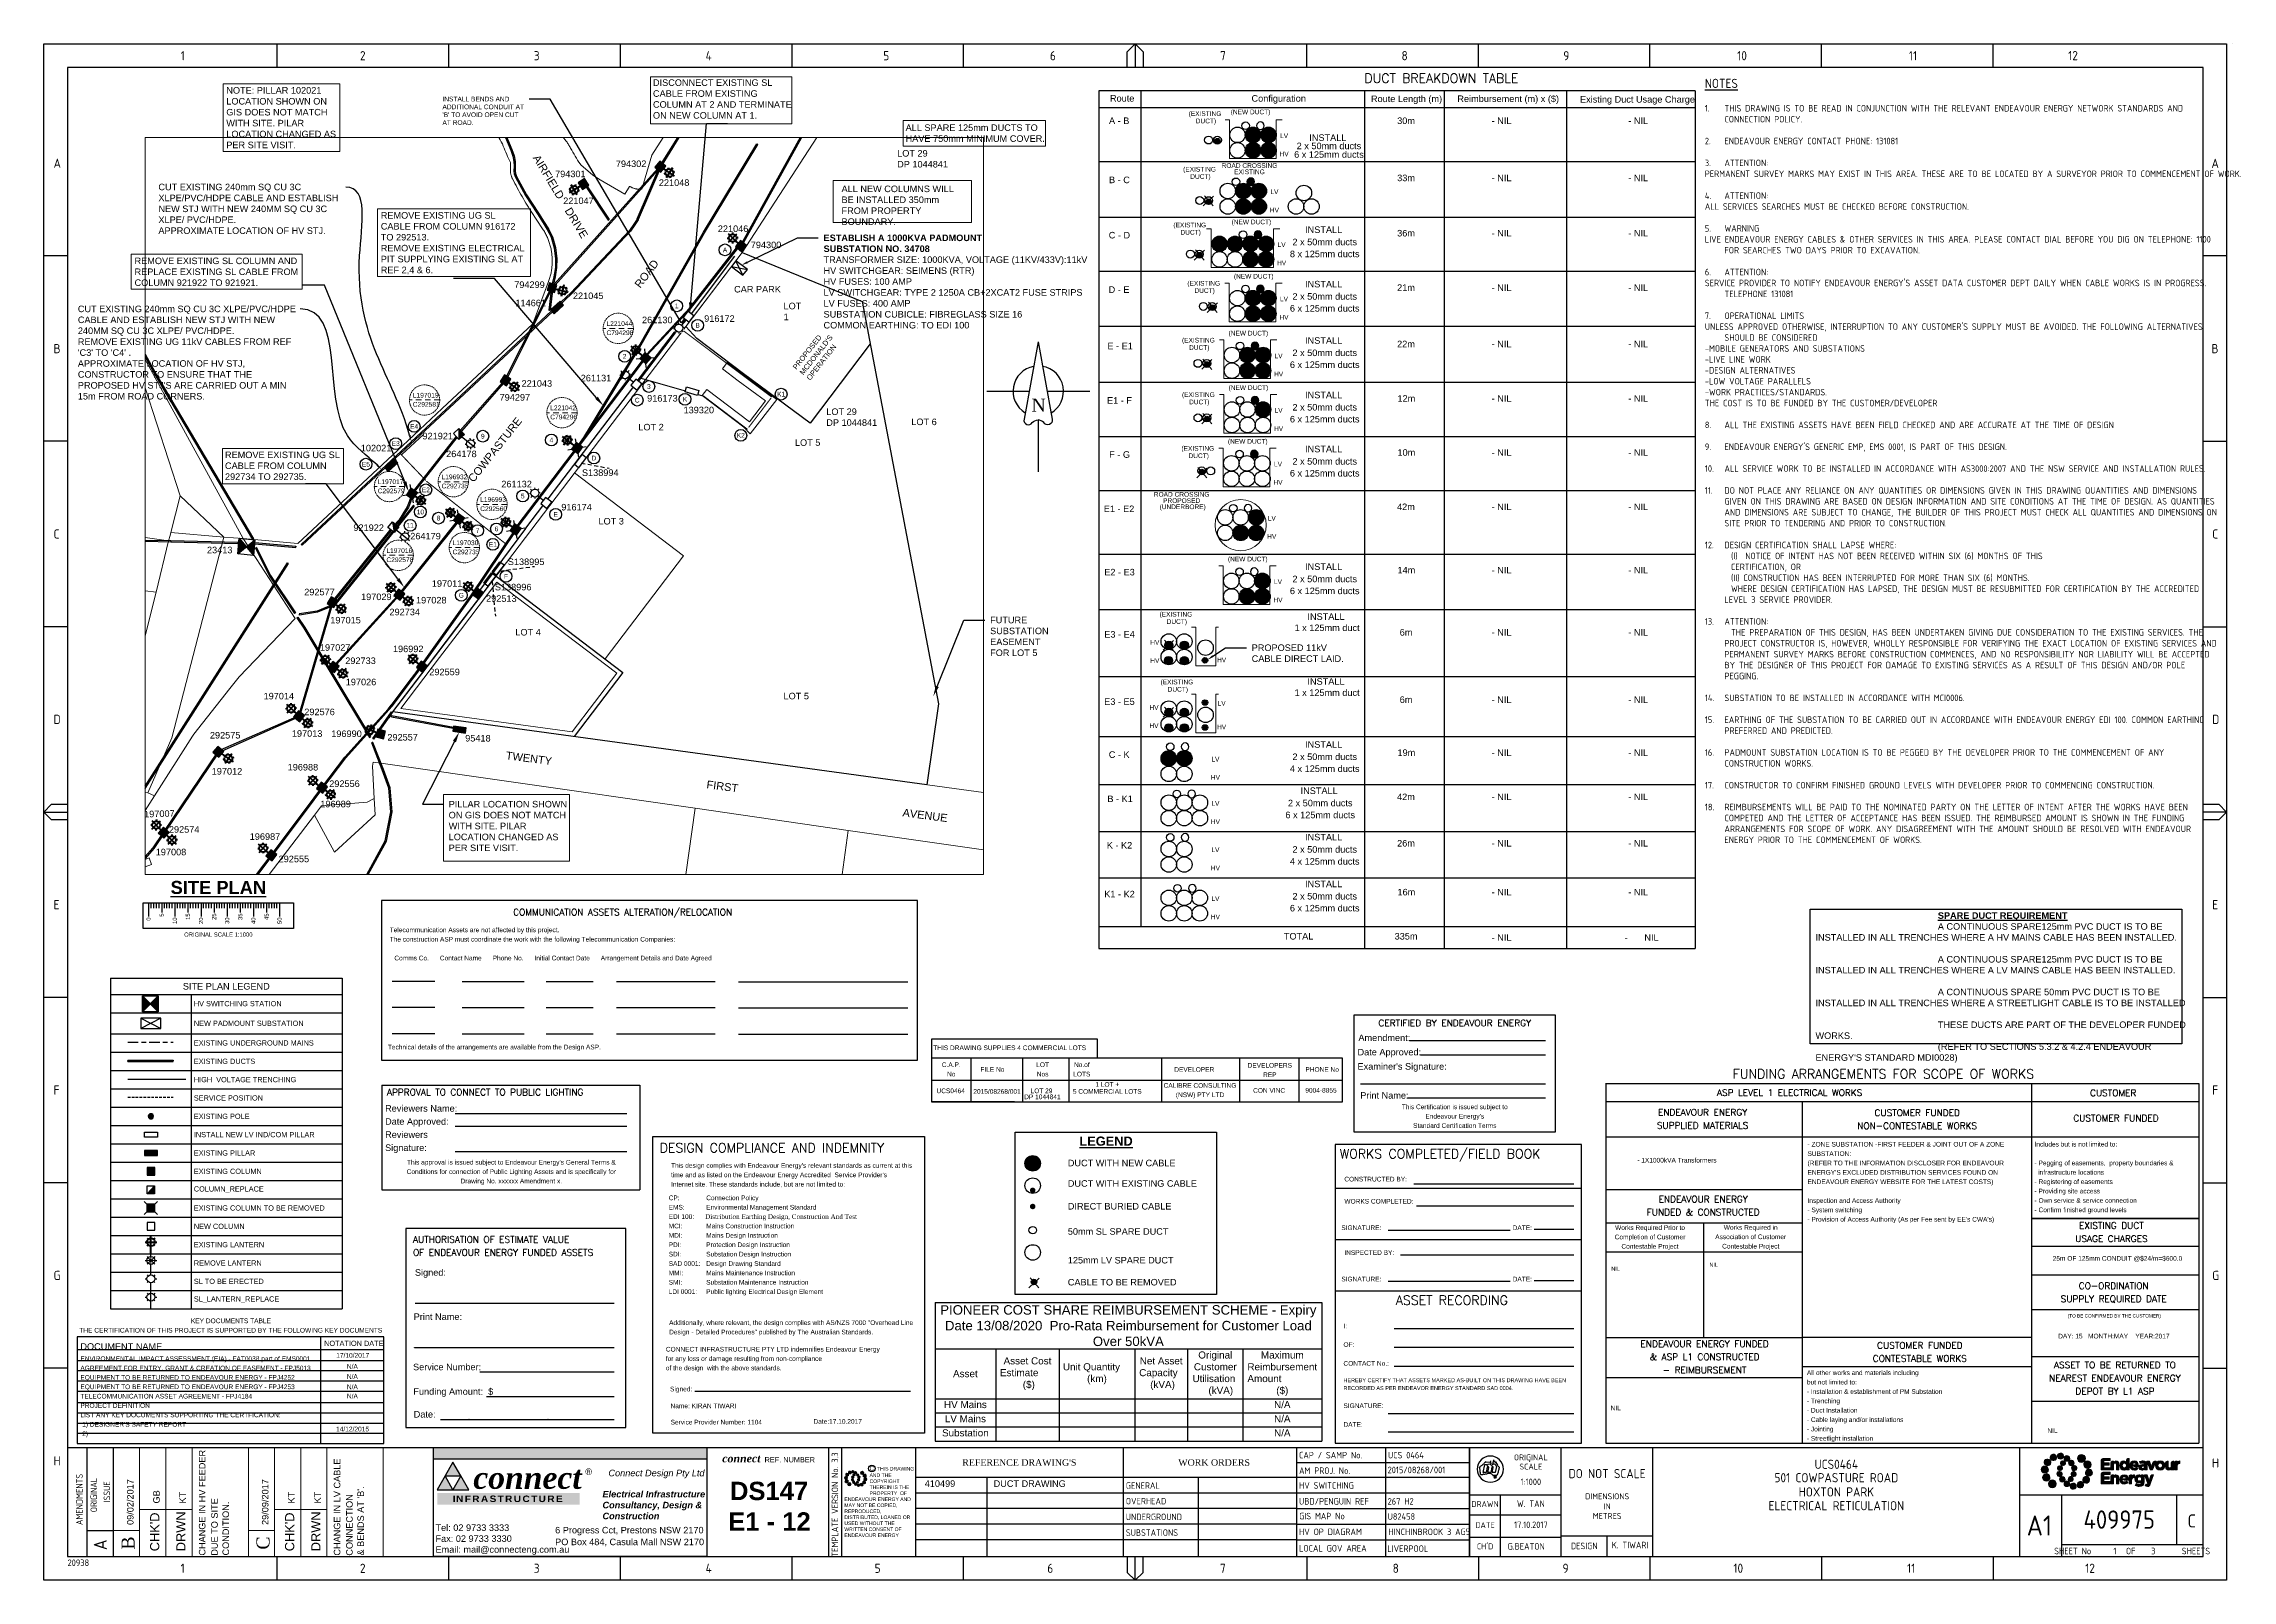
# Paper-space layout 'SHEET (1)' of a CAD drawing. Header units: metres, sheet in millimetres. Extents: x -9 to 826, y -5 to 581.
# The model-space entities are those that its viewports show. They can reach past a viewport. Long polylines and large blocks are cut down to what shows.
import ezdxf
from ezdxf import colors
from ezdxf.entities.mleader import LeaderData, LeaderLine
from ezdxf.enums import TextEntityAlignment as Align
from ezdxf.math import Vec2, Vec3

# ---------------------------------------------------------------- set-up
doc = ezdxf.new("R2010")
doc.units = ezdxf.units.M
for name, pattern in [('Cable Exist UG', [8.2, 4, -1.2, 1.8, -1.2]), ('Dash', [5, 3, -2]), ('DASHED', [0.75, 0.5, -0.25])]:
    doc.linetypes.add(name, pattern=pattern)
doc.layers.get('0').update_dxf_attribs({"color": 6})
for name, color, linetype in [('$0$_User Miscellaneous1', 7, 'Continuous'), ('$0$x-Subdivision Plan$0$_SURVEY$TEXT', 4, 'Continuous'), ('_User Miscellaneous1', 7, 'Continuous'), ('_User Miscellaneous5', 7, 'Continuous'), ('_User_LV_Exist', 7, 'Continuous'), ('Duct_SP_EXT', 7, 'Continuous'), ('Equip_SP_SL_EXT', 7, 'Continuous'), ('Equip_SP_SL_NEW', 7, 'Continuous'), ('Notes', 7, 'Continuous'), ('Notes_SP_NEW', 7, 'Continuous'), ('OH_Details_SP_MISC', 7, 'Continuous'), ('Panels_LV_SL_NEW', 7, 'Continuous'), ('Services_SP_NEW_UG', 7, 'Continuous'), ('Sub_SP_EXT', 7, 'Continuous'), ('Sub_SP_NEW', 7, 'Continuous'), ('SupportsUG_SP_LV_EXT', 7, 'Continuous'), ('SupportsUG_SP_LV_NEW', 7, 'Continuous'), ('SupportsUG_SP_LV_SL_EXT', 7, 'Continuous'), ('SupportsUG_SP_LV_SL_NEW', 7, 'Continuous'), ('Trench_SP_NEW', 7, 'Continuous')]:
    doc.layers.add(name, color=color, linetype=linetype)
doc.layers.add('Cadastre Land Parcels_SP_EXT', color=7, linetype='Continuous', lineweight=5)
doc.layers.add('Cadastre Roads_SP_EXT', color=7, linetype='Continuous', lineweight=5)
doc.layers.add('Viewports', color=6, linetype='Continuous', plot=False)
doc.styles.add('ARIAL', font='arial.ttf', dxfattribs={"height": 2})
doc.styles.add('ARIALBOLD', font='arialbd.ttf')
doc.styles.add('COLUMN_LABEL', font='arial.ttf')
doc.styles.add('Elec', font='romand__.ttf')
doc.styles.add('iecARIAL', font='arial.ttf', dxfattribs={"height": 2})
doc.styles.add('iecISOCP', font='isocp.shx')
doc.styles.add('iecNAME', font='times.ttf')
doc.styles.add('iecTimesNewRoman', font='times.ttf')
doc.styles.add('POLE_LABEL', font='arial.ttf')
doc.styles.add('SL_LABEL', font='arial.ttf', dxfattribs={"height": 2.5})
doc.styles.get("Standard").update_dxf_attribs({"font": 'arial.ttf'})
doc.linetypes.add('Cable G', pattern='A,6,-0.5,["G",Standard,S=1.7,R=0,X=0.3,Y=-0.8],-2.8', length=9.3)
doc.linetypes.add('Cable New UG', pattern='A,7,-0.25,["x",Standard,S=2,R=0,X=0.2,Y=-0.8],-2.1', length=9.35)
doc.linetypes.add('Cable Rem', pattern='A,6.5,-0.001,["X",Standard,S=2.5,R=0,X=0,Y=-1.27],-0.001', length=6.502)
doc.linetypes.add('IE Trench HV', pattern='A,7,-0.2,["/",Standard,S=3,R=0,X=0.6,Y=-1.4],-2.5', length=9.7)

psp = doc.layouts.new('SHEET (1)')

# ---------------------------------------------------------------- texts
at = {"layer": '_User Miscellaneous1', "lineweight": 0, "char_height": 2.5, "attachment_point": 1, "bg_fill": 16}
for s, width, insert in [('NOTE: PILLAR 102021 LOCATION SHOWN ON GIS DOES NOT MATCH WITH SITE. PILAR LOCATION CHANGED AS PER SITE VISIT.', 42.1532, (60.61, 564.51)), ('\\pt7.5;REMOVE EXISTING UG SL CABLE FROM COLUMN 916172 TO 292513.\\PREMOVE EXISTING ELECTRICAL PIT SUPPLYING EXISTING SL AT REF 2,4 & 6.', 55.8626, (119.58, 516.79)), ('REMOVE EXISTING SL COLUMN AND REPLACE EXISTING SL CABLE FROM COLUMN 921922 TO 921921.', 62.757, (25.58, 499.43))]:
    psp.add_mtext_dynamic_manual_height_columns(s, width=width, gutter_width=4, heights=[0], dxfattribs=dict(at, insert=insert))
at = {"layer": '_User Miscellaneous1', "lineweight": 0, "char_height": 2.5, "attachment_point": 1}
for s, width, insert in [('DISCONNECT EXISTING SL CABLE FROM EXISTING  COLUMN AT 2 AND TERMINATE ON NEW COLUMN AT 1.', 52.813, (223.5, 567.46)), ('ALL SPARE 125mm DUCTS TO HAVE 750mm MINIMUM COVER.', 56.0535, (319.95, 550.27)), ('LOT 29\\PDP 1044841', 34.9998, (316.72, 540.48)), ('LOT 2', 17.8086, (217.92, 435.96)), ('REMOVE EXISTING UG SL CABLE FROM COLUMN 292734 TO 292735.', 49.3523, (60.1, 425.39)), ('LOT 3', 14.0336, (202.69, 400.05)), ('LOT 4', 19.8309, (170.96, 357.68)), ('410499', 24.3228, (327.25, 32.71)), ('DUCT DRAWING', 33.2459, (353.56, 32.71)), ('{\\Fisocp|c0;G.BEATON}', 22.2561, (549.8, 8.76))]:
    psp.add_mtext_dynamic_manual_height_columns(s, width=width, gutter_width=4, heights=[0], dxfattribs=dict(at, insert=insert))
at = {"layer": '_User Miscellaneous1', "color": 2, "linetype": 'Cable Rem', "insert": (625.08, 567.67), "char_height": 2.5, "attachment_point": 1, "style": 'ARIAL'}
psp.add_mtext_dynamic_manual_height_columns("{\\Fisocp|c0;\\H1.4x;\\L\\C256;NOTES\\l\\P\\H0.71429x;\\P\\pi-7.5,l7.5,t7.5;\\H0.99999x;\\C7;1.^ITHIS DRAWING IS TO BE READ IN CONJUNCTION WITH THE RELEVANT ENDEAVOUR ENERGY NETWORK STANDARDS AND CONNECTION POLICY.\\P\\pi94.64879,l0,tz;\\P\\pi-7.5,l7.5,t7.5;2.^IENDEAVOUR ENERGY CONTACT PHONE: 131081\\P\\pi94.64879,l0,tz;\\P\\pi-7.5,l7.5,t7.5;3.^IATTENTION:^JPERMANENT SURVEY MARKS MAY EXIST IN THIS AREA. THESE ARE TO BE LOCATED BY A SURVEYOR PRIOR TO COMMENCEMENT OF WORK.\\P\\pi94.64879,l0,tz;\\P\\pi-7.5,l7.5,t7.5;4.^IATTENTION:^JALL SERVICES SEARCHES MUST BE CHECKED BEFORE CONSTRUCTION.\\P\\pi94.64879,l0,tz;\\P\\pi-7.5,l7.5,t7.5;5.^IWARNING^JLIVE ENDEAVOUR ENERGY CABLES & OTHER SERVICES IN THIS AREA. PLEASE CONTACT DIAL BEFORE YOU DIG ON TELEPHONE: 1100 FOR SEARCHES TWO DAYS PRIOR TO EXCAVATION.\\P\\pi94.64879,l0,tz;\\P\\pi-7.5,l7.5,t7.5;6.^IATTENTION:^JSERVICE PROVIDER TO NOTIFY ENDEAVOUR ENERGY'S ASSET DATA CUSTOMER DEPT DAILY WHEN CABLE WORKS IS IN PROGRESS. TELEPHONE 131081\\P\\pi94.64879,l0,tz;\\P\\pi-7.5,l7.5,t7.5;7.^IOPERATIONAL LIMITS^JUNLESS APPROVED OTHERWISE, INTERRUPTION TO ANY CUSTOMER'S SUPPLY MUST BE AVOIDED. THE FOLLOWING ALTERNATIVES SHOULD BE CONSIDERED^J-MOBILE GENERATORS AND SUBSTATIONS^J-LIVE LINE WORK^J-DESIGN ALTERNATIVES^J-LOW VOLTAGE PARALLELS^J-WORK PRACTICES/STANDARDS.^JTHE COST IS TO BE FUNDED BY THE CUSTOMER/DEVELOPER^J\\P8.^IALL THE EXISTING ASSETS HAVE BEEN FIELD CHECKED AND ARE ACCURATE AT THE TIME OF DESIGN^J\\P9.^IENDEAVOUR ENERGY'S GENERIC EMP, EMS 0001, IS PART OF THIS DESIGN.\\P\\pi94.64879,l0,tz;\\P\\pi-7.5,l7.5,t7.5;10.^IALL SERVICE WORK TO BE INSTALLED IN ACCORDANCE WITH AS3000:2007 AND THE NSW SERVICE AND INSTALLATION RULES.\\P\\pi94.64879,l0,tz;\\P\\pi-7.5,l7.5,t7.5;11.^IDO NOT PLACE ANY RELIANCE ON ANY QUANTITIES OR DIMENSIONS GIVEN IN THIS DRAWING QUANTITIES AND DIMENSIONS GIVEN ON THIS DRAWING ARE BASED ON DESIGN INFORMATION AND SITE CONDITIONS AT THE TIME OF DESIGN. AS QUANTITIES AND DIMENSIONS ARE SUBJECT TO CHANGE, THE BUILDER OF THIS PROJECT MUST CHECK ALL QUANTITIES AND DIMENSIONS ON SITE PRIOR TO TENDERING AND PRIOR TO CONSTRUCTION.\\P\\pi0,l0,tz;\\P\\pi-7.5,l7.5,t7.5;12.^IDESIGN CERTIFICATION SHALL LAPSE WHERE:\\P\\pi-12.5,l12.5,tz;^I(I)  NOTICE OF INTENT HAS NOT BEEN RECEIVED WITHIN SIX (6) MONTHS OF THIS \\P^ICERTIFICATION, OR\\P\\C256;^I(II) CONSTRUCTION HAS BEEN INTERRUPTED FOR MORE THAN SIX (6) MONTHS.\\P\\pi-7.5,l7.5;^IWHERE DESIGN CERTIFICATION HAS LAPSED, THE DESIGN MUST BE RESUBMITTED FOR CERTIFICATION BY THE ACCREDITED LEVEL 3 SERVICE PROVIDER.\\P\\pi0,l0;\\P\\pi-7.5,l7.5,t7.5;13.^IATTENTION:\\P\\ptz;^ITHE PREPARATION OF THIS DESIGN, HAS BEEN UNDERTAKEN GIVING DUE CONSIDERATION TO THE EXISTING SERVICES. THE PROJECT CONSTRUCTOR IS, HOWEVER, WHOLLY RESPONSIBLE FOR VERIFYING THE EXACT LOCATION OF EXISTING SERVICES AND PERMANENT SURVEY MARKS BEFORE CONSTRUCTION COMMENCES, AND NO RESPONSIBILITY NOR LIABILITY WILL BE ACCEPTED BY THE DESIGNER OF THIS PROJECT FOR DAMAGE TO EXISTING SERVICES AS A RESULT OF THIS DESIGN AND/OR POLE PEGGING.\\P\\pi0,l0;\\P\\pi-7.5,l7.5,t7.5;14.^ISUBSTATION TO BE INSTALLED IN ACCORDANCE WITH MCI0006.\\P\\pi0,l0,tz;\\P\\pi-7.5,l7.5,t7.5;15.^IEARTHING OF THE SUBSTATION TO BE CARRIED OUT IN ACCORDANCE WITH ENDEAVOUR ENERGY EDI 100. COMMON EARTHING PREFERRED AND PREDICTED.\\P\\pi0,l0,tz;\\P\\pi-7.5,l7.5,t7.5;16.^IPADMOUNT SUBSTATION LOCATION IS TO BE PEGGED BY THE DEVELOPER PRIOR TO THE COMMENCEMENT OF ANY CONSTRUCTION WORKS.\\P\\pi0,l0,tz;\\P\\pi-7.5,l7.5,t7.5;17.^ICONSTRUCTOR TO CONFIRM FINISHED GROUND LEVELS WITH DEVELOPER PRIOR TO COMMENCING CONSTRUCTION.\\P\\pi0,l0,tz;\\H0.99999x;\\C7;\\P\\pi-7.5,l7.5,t7.5;18.^IREIMBURSEMENTS WILL BE PAID TO THE NOMINATED PARTY ON THE LETTER OF INTENT AFTER THE WORKS HAVE BEEN COMPETED AND THE LETTER OF ACCEPTANCE HAS BEEN ISSUED. THE REIMBURSED AMOUNT IS SHOWN IN THE FUNDING ARRANGEMENTS FOR SCOPE OF WORK. ANY DISAGREEMENT WITH THE AMOUNT SHOULD BE RESOLVED WITH ENDEAVOUR ENERGY PRIOR TO THE COMMENCEMENT OF WORKS.}", width=189.2976, gutter_width=10, heights=[0], dxfattribs=at)
at = {"layer": '_User Miscellaneous1', "lineweight": 0, "char_height": 1.809, "width": 8.6465, "attachment_point": 1}
for s, insert in [('L221042', (184.27, 442.97)), ('C794296', (184.27, 439.48)), ('C292579', (118.41, 411.28)), ('L197017', (118.41, 414.77)), ('C292735', (142.79, 413.14)), ('L196932', (142.79, 416.63)), ('C292560', (157.54, 404.49)), ('L196993', (157.54, 407.98)), ('C292578', (121.74, 385)), ('L197016', (121.74, 388.49)), ('C292735', (146.99, 387.98)), ('L197030', (146.99, 391.47))]:
    psp.add_mtext(s, dxfattribs=dict(at, insert=insert))
at = {"layer": '_User Miscellaneous5', "lineweight": 0, "insert": (249.94, 42.57), "char_height": 2.5, "attachment_point": 1, "style": 'iecARIAL'}
psp.add_mtext_dynamic_manual_height_columns('\\pi0.0125;{\\fTimes New Roman|b1|i1|c0|p18;\\H1.2x;\\C244;connect\\fArial|b0|i0|c0|p34;\\H0.66667x;\\C256; \\fArial|b1|i0|c0|p34; \\fArial|b0|i0|c0|p34;REF. NUMBER}', width=35.094, gutter_width=9, heights=[0], dxfattribs=at)
at = {"layer": '_User Miscellaneous5', "insert": (244.07, 32.17), "char_height": 7, "attachment_point": 1, "style": 'ARIALBOLD'}
psp.add_mtext_dynamic_manual_height_columns('\\pi8.81368;{\\C7;DS147\\P\\pi0;   E1 - 12}', width=46.3866, gutter_width=35, heights=[0], dxfattribs=at)
at = {"layer": 'Notes', "style": 'Elec'}
psp.add_text('DUCT BREAKDOWN TABLE', height=3.5, dxfattribs=at).set_placement((524.51, 567.9), align=Align.MIDDLE_CENTER)
at = {"layer": 'Notes'}
for s, height, p in [('(EXISTING ', 1.79, (434.61, 555.26)), ('DUCT)', 1.79, (434.61, 552.46)), ('(NEW DUCT)', 1.79, (451.64, 555.92)), ('LV', 1.79, (464.46, 546.84)), ('2 x 50mm ducts', 2.5, (481.57, 543.3)), ('INSTALL', 2.5, (481.16, 546.45)), ('ROAD CROSSING', 1.79, (451.23, 535.47)), ('HV', 1.79, (464.46, 539.88)), ('6 x 125mm ducts', 2.5, (481.57, 540.02)), ('(EXISTING ', 1.79, (432.51, 534.04)), ('DUCT)', 1.79, (432.51, 531.25)), ('EXISTING', 1.79, (451.23, 533.05)), ('HV', 1.79, (460.76, 518.47)), ('LV', 1.79, (460.76, 525.43)), ('(EXISTING ', 1.79, (428.78, 512.76)), ('DUCT)', 1.79, (428.78, 509.97)), ('(NEW DUCT)', 1.79, (451.96, 513.92)), ('INSTALL', 2.5, (479.55, 511.32)), ('LV', 1.79, (463.51, 505.25)), ('8 x 125mm ducts', 2.5, (479.96, 502.08)), ('2 x 50mm ducts', 2.5, (479.96, 506.63)), ('(NEW DUCT)', 1.79, (452.86, 493.19)), ('HV', 1.79, (463.51, 498.28)), ('(EXISTING ', 1.79, (434.12, 490.51)), ('DUCT)', 1.79, (434.12, 487.72)), ('2 x 50mm ducts', 2.5, (479.96, 485.85)), ('INSTALL', 2.5, (479.55, 490.54)), ('HV', 1.79, (464.41, 477.56)), ('LV', 1.79, (464.41, 484.52)), ('6 x 125mm ducts', 2.5, (479.96, 481.3)), ('(EXISTING ', 1.79, (432.07, 468.79)), ('(NEW DUCT)', 1.79, (450.81, 471.47)), ('INSTALL', 2.5, (479.55, 469.02)), ('DUCT)', 1.79, (432.07, 466)), ('LV', 1.79, (462.35, 462.8)), ('6 x 125mm ducts', 2.5, (479.96, 459.78)), ('2 x 50mm ducts', 2.5, (479.96, 464.33)), ('HV', 1.79, (462.35, 455.84)), ('(EXISTING ', 1.79, (432.07, 448.01)), ('DUCT)', 1.79, (432.07, 445.21)), ('(NEW DUCT)', 1.79, (450.81, 450.69)), ('2 x 50mm ducts', 2.5, (479.96, 443.55)), ('INSTALL', 2.5, (479.55, 448.24)), ('HV', 1.79, (462.35, 435.06)), ('LV', 1.79, (462.35, 442.02)), ('6 x 125mm ducts', 2.5, (479.96, 439)), ('(EXISTING ', 1.79, (431.85, 427.49)), ('(NEW DUCT)', 1.79, (450.58, 430.17)), ('INSTALL', 2.5, (479.55, 427.6)), ('DUCT)', 1.79, (431.85, 424.69)), ('LV', 1.79, (462.13, 421.5)), ('6 x 125mm ducts', 2.5, (479.96, 418.36)), ('2 x 50mm ducts', 2.5, (479.96, 422.91)), ('ROAD CROSSING', 1.79, (425.34, 409.95)), ('HV', 1.79, (462.13, 414.54)), ('(UNDERBORE)', 1.79, (425.73, 405.2)), ('PROPOSED', 1.79, (425.34, 407.54)), ('HV', 1.79, (459.75, 393.89)), ('LV', 1.79, (459.75, 400.85)), ('(NEW DUCT)', 1.79, (450.58, 385.27)), ('LV', 1.79, (462.13, 376.6)), ('2 x 50mm ducts', 2.5, (479.96, 378.01)), ('INSTALL', 2.5, (479.55, 382.7)), ('HV', 1.79, (462.13, 369.64)), ('6 x 125mm ducts', 2.5, (479.96, 373.46)), ('(EXISTING ', 1.79, (423.49, 364.17)), ('DUCT)', 1.79, (423.49, 361.37)), ('1 x 125mm duct', 2.5, (480.86, 359.37)), ('INSTALL', 2.5, (480.45, 363.65)), ('HV', 1.79, (415.1, 353.48)), ('HV', 1.79, (415.1, 346.52)), ('HV', 1.79, (440.6, 346.78)), ('(EXISTING ', 1.79, (423.87, 338.33)), ('DUCT)', 1.79, (423.87, 335.53)), ('1 x 125mm duct', 2.5, (480.86, 334.61)), ('INSTALL', 2.5, (480.45, 338.89)), ('HV', 1.79, (414.78, 328.59)), ('LV', 1.79, (440.6, 330.23)), ('HV', 1.79, (414.78, 321.63)), ('HV', 1.79, (440.6, 321.15)), ('2 x 50mm ducts', 2.5, (479.96, 310.14)), ('INSTALL', 2.5, (479.55, 314.83)), ('HV', 1.79, (438.23, 301.91)), ('LV', 1.79, (438.23, 308.87)), ('4 x 125mm ducts', 2.5, (479.96, 305.59)), ('2 x 50mm ducts', 2.5, (478.25, 292.48)), ('INSTALL', 2.5, (477.84, 297.17)), ('HV', 1.79, (438.23, 285.02)), ('LV', 1.79, (438.23, 291.98)), ('6 x 125mm ducts', 2.5, (478.25, 287.93)), ('INSTALL', 2.5, (479.55, 279.46)), ('LV', 1.79, (438.23, 274.29)), ('4 x 125mm ducts', 2.5, (479.96, 270.22)), ('2 x 50mm ducts', 2.5, (479.96, 274.77)), ('HV', 1.79, (438.23, 267.32)), ('INSTALL', 2.5, (479.55, 261.6)), ('LV', 1.79, (438.23, 255.64)), ('6 x 125mm ducts', 2.5, (479.96, 252.36)), ('2 x 50mm ducts', 2.5, (479.96, 256.91)), ('HV', 1.79, (438.23, 248.68))]:
    psp.add_text(s, height=height, dxfattribs=at).set_placement(p, align=Align.TOP_CENTER)
at = {"layer": 'Notes', "color": 7, "lineweight": -3, "style": 'Elec'}
for s, height, p in [('FUNDING ARRANGEMENTS FOR SCOPE OF WORKS', 3.5, (635.73, 187.84)), ('ASP LEVEL 1 ELECTRICAL WORKS', 2.5, (629.69, 180.69)), (' CUSTOMER', 2.5, (770.44, 180.57))]:
    psp.add_text(s, height=height, dxfattribs=at).set_placement(p, align=Align.MIDDLE_LEFT)
psp.add_text('CUSTOMER FUNDED', height=2.5, dxfattribs=at).set_placement((782.05, 170.98), align=Align.MIDDLE_CENTER)
at = {"layer": 'Notes', "color": 7, "lineweight": -3}
for s, height, p in [('25m OF 125mm CONDUIT @$24/m=$600.0 ', 1.79, (782.97, 117.42)), ('(TO BE CONFIRMED BY THE CUSTOMER)', 1.2816, (781.42, 95.5)), ('DAY: 15   MONTH:MAY    YEAR:2017', 1.79, (781.24, 87.76))]:
    psp.add_text(s, height=height, dxfattribs=at).set_placement(p, align=Align.MIDDLE_CENTER)
at = {"layer": 'Notes', "char_height": 2.5, "attachment_point": 1}
for s, insert, width in [('{\\C7;Route}', (397.97, 561.47), 10.2859), ('{\\C7;Configuration}', (452.01, 561.44), 22.2806), ('{\\C7;Route Length (m)}', (497.61, 561.28), 28.8337), ('{\\C7;Reimbursement (m) x ($)}', (530.61, 561.3), 38.7746), ('{\\C7;Existing Duct Usage Charge}', (577.44, 561.07), 45.743), ('\\pi6.48791;{\\C7;A - B}', (391.12, 552.91), 20.5526), ('\\pi11.53211;{\\C7;30m}', (496.09, 552.91), 29.4865), ('\\pi26.15234;{\\C7;- NIL}', (517.54, 552.91), 59.6376), ('\\pi26.31738;{\\C7;- NIL}', (569.54, 552.91), 59.9676), ('\\pi6.49558;{\\C7;B - C}', (391.12, 530.33), 20.5526), ('\\pi11.53211;{\\C7;33m}', (496.09, 531.09), 29.4865), ('\\pi26.15234;{\\C7;- NIL}', (517.54, 531.09), 59.6376), ('\\pi26.31738;{\\C7;- NIL}', (569.54, 531.09), 59.9676), ('\\pi11.53211;{\\C7;36m}', (496.09, 509.99), 29.4865), ('\\pi26.15234;{\\C7;- NIL}', (517.54, 509.99), 59.6376), ('\\pi26.31738;{\\C7;- NIL}', (569.54, 509.99), 59.9676), ('\\pi6.38218;{\\C7;C - D}', (391.12, 509.23), 20.5526), ('\\pi6.52713;{\\C7;D - E}', (390.93, 488.45), 20.5526), ('\\pi11.50994;{\\C7;21m}', (496.09, 489.21), 29.4865), ('\\pi26.15234;{\\C7;- NIL}', (517.54, 489.21), 59.6376), ('\\pi26.31738;{\\C7;- NIL}', (569.54, 489.21), 59.9676), ('\\pi5.88252;{\\C7;E - E1}', (391.12, 466.94), 20.5526), ('\\pi11.50994;{\\C7;22m}', (496.09, 467.69), 29.4865), ('\\pi26.15234;{\\C7;- NIL}', (517.54, 467.69), 59.6376), ('\\pi26.31738;{\\C7;- NIL}', (569.54, 467.69), 59.9676), ('\\pi5.74013;{\\C7;E1 - F}', (391.12, 446.15), 20.5526), ('\\pi11.64892;{\\C7;12m}', (496.09, 446.91), 29.4865), ('\\pi26.15234;{\\C7;- NIL}', (517.54, 446.91), 59.6376), ('\\pi26.31738;{\\C7;- NIL}', (569.54, 446.91), 59.9676), ('\\pi11.64892;{\\C7;10m}', (496.09, 426.27), 29.4865), ('\\pi26.15234;{\\C7;- NIL}', (517.54, 426.27), 59.6376), ('\\pi26.31738;{\\C7;- NIL}', (569.54, 426.27), 59.9676), ('\\pi6.55186;{\\C7;F - G}', (391.12, 425.51), 20.5526), ('\\pi4.68283;{\\C7;E1 - E2}', (390.93, 404.78), 20.5526), ('\\pi11.48095;{\\C7;42m}', (496.09, 405.54), 29.4865), ('\\pi26.15234;{\\C7;- NIL}', (517.54, 405.54), 59.6376), ('\\pi26.31738;{\\C7;- NIL}', (569.54, 405.54), 59.9676), ('\\pi4.67004;{\\C7;E2 - E3}', (391.12, 380.61), 20.5526), ('\\pi11.64892;{\\C7;14m}', (496.09, 381.37), 29.4865), ('\\pi26.15234;{\\C7;- NIL}', (517.54, 381.37), 59.6376), ('\\pi26.31738;{\\C7;- NIL}', (569.54, 381.37), 59.9676), ('\\pi4.67515;{\\C7;E3 - E4}', (391.12, 356.87), 20.5526), ('\\pi12.49561;{\\C7;6m}', (496.09, 357.63), 29.4865), ('\\pi26.15234;{\\C7;- NIL}', (517.54, 357.63), 59.6376), ('\\pi26.31738;{\\C7;- NIL}', (569.54, 357.63), 59.9676), ('\\pi4.66066;{\\C7;E3 - E5}', (391.12, 331.18), 20.5526), ('\\pi12.49561;{\\C7;6m}', (496.09, 331.94), 29.4865), ('\\pi26.15234;{\\C7;- NIL}', (517.54, 331.94), 59.6376), ('\\pi26.31738;{\\C7;- NIL}', (569.54, 331.94), 59.9676), ('\\pi6.389;{\\C7;C - K}', (391.12, 310.96), 20.5526), ('\\pi11.64892;{\\C7;19m}', (496.09, 311.72), 29.4865), ('\\pi26.15234;{\\C7;- NIL}', (517.54, 311.72), 59.6376), ('\\pi26.31738;{\\C7;- NIL}', (569.54, 311.72), 59.9676), ('\\pi5.87229;{\\C7;B - K1}', (391.12, 294.07), 20.5526), ('\\pi11.48095;{\\C7;42m}', (496.09, 294.83), 29.4865), ('\\pi26.15234;{\\C7;- NIL}', (517.54, 294.83), 59.6376), ('\\pi26.31738;{\\C7;- NIL}', (569.54, 294.83), 59.9676), ('\\pi5.64378;{\\C7;K - K2}', (391.12, 276.37), 20.5526), ('\\pi11.50994;{\\C7;26m}', (496.09, 277.13), 29.4865), ('\\pi26.15234;{\\C7;- NIL}', (517.54, 277.13), 59.6376), ('\\pi26.31738;{\\C7;- NIL}', (569.54, 277.13), 59.9676), ('\\pi4.6726;{\\C7;K1 - K2}', (391.12, 257.72), 20.5526), ('\\pi11.64892;{\\C7;16m}', (496.09, 258.48), 29.4865), ('\\pi26.15234;{\\C7;- NIL}', (517.54, 258.48), 59.6376), ('\\pi26.31738;{\\C7;- NIL}', (569.54, 258.48), 59.9676), ('\\pi2.31446;{\\C7;TOTAL}', (462.05, 241.63), 15.6777), ('\\pi10.56093;{\\C7;335m}', (496.09, 241.63), 29.4865), ('\\pi26.15234;{\\C7;- NIL}', (517.54, 241.14), 59.6376), ('\\pi14.96165,l10,t32.46165;{\\C7;-^INIL}', (569.54, 241.14), 59.9676)]:
    psp.add_mtext(s, dxfattribs=dict(at, insert=insert, width=width))
at = {"layer": 'Notes', "linetype": 'Cable G', "insert": (57.57, 258.98), "char_height": 5, "attachment_point": 5}
psp.add_mtext_dynamic_manual_height_columns('{\\fArial|b1|i0|c0|p34;\\LSITE PLAN}', width=42.8653, gutter_width=4, heights=[0], dxfattribs=at)
at = {"layer": 'Notes', "insert": (667.33, 249.53), "char_height": 2.5, "attachment_point": 1, "style": 'iecARIAL'}
psp.add_mtext_dynamic_manual_height_columns("\\pi46.70421;{\\fArial|b1|i0|c0|p34;\\L\\C1;SPARE DUCT REQUIREMENT\\P\\pi0;}A CONTINUOUS SPARE125mm PVC DUCT IS TO BE INSTALLED IN ALL TRENCHES WHERE A HV MAINS CABLE HAS BEEN INSTALLED.\\P\\PA CONTINUOUS SPARE125mm PVC DUCT IS TO BE INSTALLED IN ALL TRENCHES WHERE A LV MAINS CABLE HAS BEEN INSTALLED.\\P\\PA CONTINUOUS SPARE 50mm PVC DUCT IS TO BE INSTALLED IN ALL TRENCHES WHERE A STREETLIGHT CABLE IS TO BE INSTALLED\\P\\PTHESE DUCTS ARE PART OF THE DEVELOPER FUNDED WORKS.\\P(REFER TO SECTIONS 5.3.2 & 4.2.4 ENDEAVOUR ENERGY'S STANDARD MDI0028)", width=142.6905, gutter_width=10, heights=[0], dxfattribs=at)
at = {"layer": 'Notes', "color": 7, "lineweight": -3, "char_height": 2.5, "attachment_point": 5, "line_spacing_factor": 1.2, "style": 'Elec'}
for s, insert in [('ENDEAVOUR ENERGY \\PSUPPLIED MATERIALS', (624.23, 170.68)), ('CUSTOMER FUNDED \\PNON-CONTESTABLE WORKS', (706.15, 170.53)), ('ENDEAVOUR ENERGY \\PFUNDED & CONSTRUCTED', (624.45, 137.53)), ('EXISTING DUCT\\PUSAGE CHARGES', (780.31, 127.44)), ('CO-ORDINATION\\PSUPPLY REQUIRED DATE', (781.19, 104.33)), ('CUSTOMER FUNDED\\PCONTESTABLE WORKS', (707.15, 81.72)), ('ASSET TO BE RETURNED TO\\PNEAREST ENDEAVOUR ENERGY\\PDEPOT BY L1 ASP', (781.64, 71.74))]:
    psp.add_mtext(s, dxfattribs=dict(at, insert=insert))
at = {"layer": 'Notes', "attachment_point": 1}
for s, width, insert, char_height in [('\\pi0.20491;{\\fArial|b1|i0|c0|p34;\\LLEGEND}', 20.166, (386.08, 163.93), 3.5), ('DUCT WITH NEW CABLE', 43.072, (381.88, 155.08), 2.5), ('DUCT WITH EXISTING CABLE', 49.8404, (381.88, 147.27), 2.5), ('DIRECT BURIED CABLE', 43.072, (381.88, 138.57), 2.5), ('50mm SL SPARE DUCT', 49.8404, (381.88, 128.95), 2.5), ('125mm LV SPARE DUCT', 49.8404, (381.88, 117.98), 2.5), ('CABLE TO BE REMOVED', 49.8404, (381.88, 109.59), 2.5)]:
    psp.add_mtext_dynamic_manual_height_columns(s, width=width, gutter_width=9, heights=[0], dxfattribs=dict(at, insert=insert, char_height=char_height))
at = {"layer": 'Notes', "color": 7, "lineweight": -3, "line_spacing_factor": 1.2}
for s, insert, char_height, width, attachment_point in [("- ZONE SUBSTATION -FIRST FEEDER & JOINT OUT OF A ZONE SUBSTATION:\\P(REFER TO THE INFORMATION DISCLOSER FOR ENDEAVOUR ENERGY'S EXCLUDED DISTRIBUTION SERVICES FOUND ON ENDEAVOUR ENERGY WEBSITE FOR THE LATEST COSTS)\\P\\PInspection and Access Authority\\P- System switching\\P- Provision of Access Authority (As per Fee sent by EE's CWA's)", (664.27, 161.89), 1.79, 83.976, 1), ('Includes but is not limited to:\\P\\P- Pegging of easements,  property boundaries &\\P  infrastructure locations\\P- Registering of easements\\P- Providing site access\\P- Own service & service connection\\P- Confirm finished ground levels', (750.95, 148.22), 1.79, 56.9992, 4), ('Works Required Prior to Completion of Customer Contestable Project', (604.15, 125.33), 1.79, 30.6517, 5), ('Works Required in Association of Customer Contestable Project', (642.59, 125.39), 1.79, 30.6517, 5), ('NIL', (589.39, 113.48), 1.5, 35.4705, 4), ('NIL', (626.85, 114.98), 1.5, 32.6321, 4), ('All other works and materials including\\Pbut not limited to:\\P- Installation & establishment of PM Substation\\P- Trenching\\P- Duct Installation\\P- Cable laying and/or installations\\P- Jointing\\P- Streetlight installation', (664.05, 60.97), 1.79, 71.0135, 4), ('NIL', (755.87, 51.69), 1.79, 57.8239, 4)]:
    psp.add_mtext(s, dxfattribs=dict(at, insert=insert, char_height=char_height, width=width, attachment_point=attachment_point))
at = {"layer": 'Notes', "color": 7, "lineweight": -3, "char_height": 1.79, "attachment_point": 4, "line_spacing_factor": 1.2}
for s, insert in [('- 1X1000kVA Transformers', (599.29, 154.89)), ('NIL', (589.09, 60.35))]:
    psp.add_mtext(s, dxfattribs=dict(at, insert=insert))
at = {"layer": 'Notes', "color": 7, "lineweight": -3, "insert": (625, 79.81), "char_height": 2.5, "width": 75.5225, "attachment_point": 5, "line_spacing_factor": 1.2, "style": 'Elec'}
psp.add_mtext('ENDEAVOUR ENERGY FUNDED \\P& ASP L1 CONSTRUCTED \\P- REIMBURSEMENT', dxfattribs=at)

msp = doc.modelspace()

# ---------------------------------------------------------------- texts
at = {"layer": 'Cadastre Roads_SP_EXT'}
for s, rotation, p in [('AIRFIELD    DRIVE', 301.21056, (301603.98, 6245003.53)), ('ROAD', 52.91161, (301645.11, 6244953.58)), ('COWPASTURE', 51.58503, (301581.5, 6244879.44)), ('TWENTY', 352.61396, (301593.67, 6244774.01)), ('FIRST', 352.61396, (301670.29, 6244762.94)), ('AVENUE', 352.61396, (301745.14, 6244752.22))]:
    msp.add_text(s, height=3, rotation=rotation, dxfattribs=at).set_placement(p)
at = {"layer": 'Duct_SP_EXT'}
msp.add_text('FB281596', height=1.8, dxfattribs=at).set_placement((301442.98, 6244738.29))

# ---------------------------------------------------------------- blocks, each defined once
blk = doc.blocks.new('NorthPnt 11(NP11)')
for p, q in [((-19.7, 0.02), (-3.49, 0)), ((3.32, 0), (19.7, -0.02)), ((-0.08, -10.94), (-0.08, -30.8))]:
    blk.add_line(p, q)
for points in [[(-0.08, 18.81), (-5.43, -10.68, 0.877048), (-2.29, -11.9, -0.1543), (-0.08, -10.94, 0.090511)], [(-0.08, 18.81), (5.26, -10.68, -0.877048), (2.13, -11.9, 0.1543), (-0.08, -10.94, -0.090511)]]:
    blk.add_lwpolyline(points, format="xyb")
for start, end in [(100.5988, 238.86433), (300.09942, 80.43745)]:
    blk.add_arc((0, 0), 9.64, start, end)
at = {"color": 7, "style": 'iecNAME'}
blk.add_text('N', height=5.02, dxfattribs=at).set_placement((-2.62, -7.82))
blk = doc.blocks.new('EE_LOGO_SMALL')
at = {"layer": 'Notes'}
h = blk.add_hatch(color=256, dxfattribs=at)
edge = h.paths.add_edge_path()
edge.add_spline(control_points=[(-8.4, 2), (-9.2, 2), (-9.8, 1.4), (-9.8, 0.7), (-9.9, -0.1), (-9.3, -0.7), (-8.6, -0.8), (-7.8, -0.8), (-7.2, -0.2), (-7.1, 0.5), (-7.1, 1.3), (-7.7, 1.9), (-8.4, 2)], knot_values=[0, 0, 0, 0, 1, 1, 1, 2, 2, 2, 3, 3, 3, 4, 4, 4, 4], degree=3, periodic=0)
h = blk.add_hatch(color=256, dxfattribs=at)
edge = h.paths.add_edge_path()
edge.add_spline(control_points=[(-6.8, 4.5), (-7.4, 4.8), (-8.2, 4.6), (-8.6, 4), (-8.9, 3.4), (-8.7, 2.6), (-8.1, 2.2), (-7.5, 1.9), (-6.7, 2.1), (-6.3, 2.7), (-6, 3.3), (-6.2, 4.1), (-6.8, 4.5)], knot_values=[0, 0, 0, 0, 1, 1, 1, 2, 2, 2, 3, 3, 3, 4, 4, 4, 4], degree=3, periodic=0)
h = blk.add_hatch(color=256, dxfattribs=at)
edge = h.paths.add_edge_path()
edge.add_spline(control_points=[(-4.2, 5.9), (-4.6, 6.5), (-5.3, 6.6), (-5.9, 6.3), (-6.4, 5.9), (-6.6, 5.1), (-6.2, 4.6), (-5.9, 4), (-5.1, 3.8), (-4.6, 4.2), (-4, 4.6), (-3.8, 5.3), (-4.2, 5.9)], knot_values=[0, 0, 0, 0, 1, 1, 1, 2, 2, 2, 3, 3, 3, 4, 4, 4, 4], degree=3, periodic=0)
h = blk.add_hatch(color=256, dxfattribs=at)
edge = h.paths.add_edge_path()
edge.add_spline(control_points=[(-1.3, 5.9), (-1.4, 6.5), (-2, 7), (-2.6, 6.9), (-3.3, 6.9), (-3.7, 6.3), (-3.7, 5.6), (-3.6, 5), (-3, 4.5), (-2.4, 4.6), (-1.7, 4.7), (-1.3, 5.2), (-1.3, 5.9)], knot_values=[0, 0, 0, 0, 1, 1, 1, 2, 2, 2, 3, 3, 3, 4, 4, 4, 4], degree=3, periodic=0)
h = blk.add_hatch(color=256, dxfattribs=at)
edge = h.paths.add_edge_path()
edge.add_spline(control_points=[(-2.5, 2.1), (-3, 2.2), (-3.5, 1.9), (-3.6, 1.3), (-3.7, 0.8), (-3.4, 0.3), (-2.9, 0.2), (-2.4, 0.1), (-1.9, 0.4), (-1.8, 0.9), (-1.7, 1.5), (-2, 2), (-2.5, 2.1)], knot_values=[0, 0, 0, 0, 1, 1, 1, 2, 2, 2, 3, 3, 3, 4, 4, 4, 4], degree=3, periodic=0)
h = blk.add_hatch(color=256, dxfattribs=at)
edge = h.paths.add_edge_path()
edge.add_spline(control_points=[(1, 4.9), (1, 4.3), (0.5, 3.8), (-0.1, 3.8), (-0.7, 3.8), (-1.2, 4.3), (-1.2, 4.9), (-1.2, 5.5), (-0.7, 6), (-0.1, 6), (0.5, 6), (1, 5.5), (1, 4.9)], knot_values=[0, 0, 0, 0, 1, 1, 1, 2, 2, 2, 3, 3, 3, 4, 4, 4, 4], degree=3, periodic=0)
edge = h.paths.add_edge_path()
edge.add_spline(control_points=[(-1.4, 4), (-1.9, 4.1), (-2.4, 3.8), (-2.5, 3.3), (-2.6, 2.7), (-2.3, 2.2), (-1.8, 2.1), (-1.3, 2), (-0.7, 2.3), (-0.6, 2.9), (-0.5, 3.4), (-0.9, 3.9), (-1.4, 4)], knot_values=[0, 0, 0, 0, 1, 1, 1, 2, 2, 2, 3, 3, 3, 4, 4, 4, 4], degree=3, periodic=0)
h = blk.add_hatch(color=256, dxfattribs=at)
edge = h.paths.add_edge_path()
edge.add_spline(control_points=[(2.3, 2.4), (2.8, 2.8), (2.8, 3.4), (2.4, 3.9), (2, 4.3), (1.4, 4.3), (0.9, 3.9), (0.5, 3.6), (0.5, 2.9), (0.9, 2.5), (1.2, 2), (1.9, 2), (2.3, 2.4)], knot_values=[0, 0, 0, 0, 1, 1, 1, 2, 2, 2, 3, 3, 3, 4, 4, 4, 4], degree=3, periodic=0)
edge = h.paths.add_edge_path()
edge.add_spline(control_points=[(1, 4.9), (1, 4.3), (0.5, 3.8), (-0.1, 3.8), (-0.7, 3.8), (-1.2, 4.3), (-1.2, 4.9), (-1.2, 5.5), (-0.7, 6), (-0.1, 6), (0.5, 6), (1, 5.5), (1, 4.9)], knot_values=[0, 0, 0, 0, 1, 1, 1, 2, 2, 2, 3, 3, 3, 4, 4, 4, 4], degree=3, periodic=0)
h = blk.add_hatch(color=256, dxfattribs=at)
edge = h.paths.add_edge_path()
edge.add_spline(control_points=[(1, 4.9), (1, 4.3), (0.5, 3.8), (-0.1, 3.8), (-0.7, 3.8), (-1.2, 4.3), (-1.2, 4.9), (-1.2, 5.5), (-0.7, 6), (-0.1, 6), (0.5, 6), (1, 5.5), (1, 4.9)], knot_values=[0, 0, 0, 0, 1, 1, 1, 2, 2, 2, 3, 3, 3, 4, 4, 4, 4], degree=3, periodic=0)
edge = h.paths.add_edge_path(flags=16)
edge.add_spline(control_points=[(1, 4.9), (1, 4.3), (0.5, 3.8), (-0.1, 3.8), (-0.7, 3.8), (-1.2, 4.3), (-1.2, 4.9), (-1.2, 5.5), (-0.7, 6), (-0.1, 6), (0.5, 6), (1, 5.5), (1, 4.9)], knot_values=[0, 0, 0, 0, 1, 1, 1, 2, 2, 2, 3, 3, 3, 4, 4, 4, 4], degree=3, periodic=0)
h = blk.add_hatch(color=256, dxfattribs=at)
edge = h.paths.add_edge_path()
edge.add_spline(control_points=[(3, 0.2), (3.5, 0.3), (3.8, 0.9), (3.7, 1.4), (3.6, 1.9), (3, 2.3), (2.5, 2.1), (1.9, 2), (1.6, 1.4), (1.8, 0.9), (1.9, 0.4), (2.5, 0.1), (3, 0.2)], knot_values=[0, 0, 0, 0, 1, 1, 1, 2, 2, 2, 3, 3, 3, 4, 4, 4, 4], degree=3, periodic=0)
h = blk.add_hatch(color=256, dxfattribs=at)
edge = h.paths.add_edge_path()
edge.add_spline(control_points=[(7, 4.9), (7, 4), (6.3, 3.4), (5.5, 3.4), (4.6, 3.4), (4, 4), (4, 4.9), (4, 5.7), (4.6, 6.4), (5.5, 6.4), (6.3, 6.4), (7, 5.7), (7, 4.9)], knot_values=[0, 0, 0, 0, 1, 1, 1, 2, 2, 2, 3, 3, 3, 4, 4, 4, 4], degree=3, periodic=0)
h = blk.add_hatch(color=256, dxfattribs=at)
edge = h.paths.add_edge_path()
edge.add_spline(control_points=[(8.4, 1.1), (9.1, 1.5), (9.4, 2.3), (9.1, 3), (8.8, 3.7), (7.9, 4.1), (7.2, 3.8), (6.5, 3.4), (6.2, 2.6), (6.5, 1.9), (6.8, 1.2), (7.7, 0.8), (8.4, 1.1)], knot_values=[0, 0, 0, 0, 1, 1, 1, 2, 2, 2, 3, 3, 3, 4, 4, 4, 4], degree=3, periodic=0)
h = blk.add_hatch(color=256, dxfattribs=at)
edge = h.paths.add_edge_path()
edge.add_spline(control_points=[(8.3, -1.9), (9, -1.9), (9.7, -1.4), (9.7, -0.6), (9.7, 0.1), (9.2, 0.8), (8.4, 0.8), (7.7, 0.8), (7, 0.3), (7, -0.5), (6.9, -1.2), (7.5, -1.9), (8.3, -1.9)], knot_values=[0, 0, 0, 0, 1, 1, 1, 2, 2, 2, 3, 3, 3, 4, 4, 4, 4], degree=3, periodic=0)
h = blk.add_hatch(color=256, dxfattribs=at)
edge = h.paths.add_edge_path()
edge.add_spline(control_points=[(-8.5, -1.1), (-9.2, -1.4), (-9.6, -2.3), (-9.3, -3), (-8.9, -3.7), (-8.1, -4), (-7.4, -3.7), (-6.7, -3.4), (-6.3, -2.5), (-6.6, -1.8), (-7, -1.1), (-7.8, -0.8), (-8.5, -1.1)], knot_values=[0, 0, 0, 0, 1, 1, 1, 2, 2, 2, 3, 3, 3, 4, 4, 4, 4], degree=3, periodic=0)
h = blk.add_hatch(color=256, dxfattribs=at)
edge = h.paths.add_edge_path()
edge.add_spline(control_points=[(-7.1, -4.8), (-7.1, -4), (-6.5, -3.3), (-5.6, -3.3), (-4.8, -3.3), (-4.1, -4), (-4.1, -4.8), (-4.1, -5.7), (-4.8, -6.3), (-5.6, -6.3), (-6.5, -6.3), (-7.1, -5.7), (-7.1, -4.8)], knot_values=[0, 0, 0, 0, 1, 1, 1, 2, 2, 2, 3, 3, 3, 4, 4, 4, 4], degree=3, periodic=0)
h = blk.add_hatch(color=256, dxfattribs=at)
edge = h.paths.add_edge_path()
edge.add_spline(control_points=[(-3.1, -0.2), (-3.7, -0.3), (-4, -0.8), (-3.8, -1.4), (-3.7, -1.9), (-3.2, -2.2), (-2.6, -2.1), (-2.1, -1.9), (-1.8, -1.4), (-1.9, -0.9), (-2.1, -0.3), (-2.6, 0), (-3.1, -0.2)], knot_values=[0, 0, 0, 0, 1, 1, 1, 2, 2, 2, 3, 3, 3, 4, 4, 4, 4], degree=3, periodic=0)
h = blk.add_hatch(color=256, dxfattribs=at)
edge = h.paths.add_edge_path()
edge.add_spline(control_points=[(-2.5, -2.3), (-2.9, -2.7), (-3, -3.4), (-2.6, -3.8), (-2.2, -4.2), (-1.5, -4.3), (-1.1, -3.9), (-0.7, -3.5), (-0.6, -2.8), (-1, -2.4), (-1.4, -2), (-2, -1.9), (-2.5, -2.3)], knot_values=[0, 0, 0, 0, 1, 1, 1, 2, 2, 2, 3, 3, 3, 4, 4, 4, 4], degree=3, periodic=0)
h = blk.add_hatch(color=256, dxfattribs=at)
edge = h.paths.add_edge_path()
edge.add_spline(control_points=[(-1.2, -4.8), (-1.2, -4.2), (-0.7, -3.7), (-0.1, -3.7), (0.5, -3.7), (1, -4.2), (1, -4.8), (1, -5.4), (0.5, -5.9), (-0.1, -5.9), (-0.7, -5.9), (-1.2, -5.4), (-1.2, -4.8)], knot_values=[0, 0, 0, 0, 1, 1, 1, 2, 2, 2, 3, 3, 3, 4, 4, 4, 4], degree=3, periodic=0)
h = blk.add_hatch(color=256, dxfattribs=at)
edge = h.paths.add_edge_path()
edge.add_spline(control_points=[(1.2, -3.9), (1.7, -4.1), (2.2, -3.7), (2.3, -3.2), (2.5, -2.7), (2.1, -2.2), (1.6, -2.1), (1.1, -2), (0.6, -2.3), (0.5, -2.8), (0.4, -3.3), (0.7, -3.8), (1.2, -3.9)], knot_values=[0, 0, 0, 0, 1, 1, 1, 2, 2, 2, 3, 3, 3, 4, 4, 4, 4], degree=3, periodic=0)
h = blk.add_hatch(color=256, dxfattribs=at)
edge = h.paths.add_edge_path()
edge.add_spline(control_points=[(1.2, -5.8), (1.3, -6.5), (1.8, -6.9), (2.5, -6.9), (3.1, -6.8), (3.6, -6.2), (3.5, -5.6), (3.4, -5), (2.9, -4.5), (2.2, -4.6), (1.6, -4.6), (1.1, -5.2), (1.2, -5.8)], knot_values=[0, 0, 0, 0, 1, 1, 1, 2, 2, 2, 3, 3, 3, 4, 4, 4, 4], degree=3, periodic=0)
h = blk.add_hatch(color=256, dxfattribs=at)
edge = h.paths.add_edge_path()
edge.add_spline(control_points=[(2.4, -2), (2.9, -2.1), (3.4, -1.8), (3.5, -1.3), (3.6, -0.8), (3.3, -0.3), (2.8, -0.2), (2.2, -0.1), (1.7, -0.4), (1.6, -0.9), (1.5, -1.4), (1.8, -1.9), (2.4, -2)], knot_values=[0, 0, 0, 0, 1, 1, 1, 2, 2, 2, 3, 3, 3, 4, 4, 4, 4], degree=3, periodic=0)
h = blk.add_hatch(color=256, dxfattribs=at)
edge = h.paths.add_edge_path()
edge.add_spline(control_points=[(4, -5.8), (4.4, -6.4), (5.2, -6.6), (5.7, -6.2), (6.3, -5.8), (6.5, -5.1), (6.1, -4.5), (5.7, -4), (5, -3.8), (4.4, -4.2), (3.8, -4.5), (3.7, -5.3), (4, -5.8)], knot_values=[0, 0, 0, 0, 1, 1, 1, 2, 2, 2, 3, 3, 3, 4, 4, 4, 4], degree=3, periodic=0)
h = blk.add_hatch(color=256, dxfattribs=at)
edge = h.paths.add_edge_path()
edge.add_spline(control_points=[(6.7, -4.4), (7.3, -4.8), (8.1, -4.6), (8.4, -4), (8.8, -3.3), (8.6, -2.6), (8, -2.2), (7.3, -1.8), (6.6, -2.1), (6.2, -2.7), (5.8, -3.3), (6, -4.1), (6.7, -4.4)], knot_values=[0, 0, 0, 0, 1, 1, 1, 2, 2, 2, 3, 3, 3, 4, 4, 4, 4], degree=3, periodic=0)
at = {"layer": 'Notes', "lineweight": 0}
for points in [[(1.8, 2.1), (1.8, 2.1)], [(-2, -2.1), (-2, -2.1)]]:
    blk.add_lwpolyline(points, dxfattribs=at)
for points in [[(-8.4, 2), (-9.2, 2), (-9.8, 1.4), (-9.8, 0.7), (-9.9, -0.1), (-9.3, -0.7), (-8.6, -0.8), (-7.8, -0.8), (-7.2, -0.2), (-7.1, 0.5), (-7.1, 1.3), (-7.7, 1.9), (-8.4, 2)], [(-6.8, 4.5), (-7.4, 4.8), (-8.2, 4.6), (-8.6, 4), (-8.9, 3.4), (-8.7, 2.6), (-8.1, 2.2), (-7.5, 1.9), (-6.7, 2.1), (-6.3, 2.7), (-6, 3.3), (-6.2, 4.1), (-6.8, 4.5)], [(-4.2, 5.9), (-4.6, 6.5), (-5.3, 6.6), (-5.9, 6.3), (-6.4, 5.9), (-6.6, 5.1), (-6.2, 4.6), (-5.9, 4), (-5.1, 3.8), (-4.6, 4.2), (-4, 4.6), (-3.8, 5.3), (-4.2, 5.9)], [(-1.3, 5.9), (-1.4, 6.5), (-2, 7), (-2.6, 6.9), (-3.3, 6.9), (-3.7, 6.3), (-3.7, 5.6), (-3.6, 5), (-3, 4.5), (-2.4, 4.6), (-1.7, 4.7), (-1.3, 5.2), (-1.3, 5.9)], [(-2.5, 2.1), (-3, 2.2), (-3.5, 1.9), (-3.6, 1.3), (-3.7, 0.8), (-3.4, 0.3), (-2.9, 0.2), (-2.4, 0.1), (-1.9, 0.4), (-1.8, 0.9), (-1.7, 1.5), (-2, 2), (-2.5, 2.1)], [(-1.4, 4), (-1.9, 4.1), (-2.4, 3.8), (-2.5, 3.3), (-2.6, 2.7), (-2.3, 2.2), (-1.8, 2.1), (-1.3, 2), (-0.7, 2.3), (-0.6, 2.9), (-0.5, 3.4), (-0.9, 3.9), (-1.4, 4)], [(1, 4.9), (1, 4.3), (0.5, 3.8), (-0.1, 3.8), (-0.7, 3.8), (-1.2, 4.3), (-1.2, 4.9), (-1.2, 5.5), (-0.7, 6), (-0.1, 6), (0.5, 6), (1, 5.5), (1, 4.9)], [(1, 4.9), (1, 4.3), (0.5, 3.8), (-0.1, 3.8), (-0.7, 3.8), (-1.2, 4.3), (-1.2, 4.9), (-1.2, 5.5), (-0.7, 6), (-0.1, 6), (0.5, 6), (1, 5.5), (1, 4.9)], [(2.3, 2.4), (2.8, 2.8), (2.8, 3.4), (2.4, 3.9), (2, 4.3), (1.4, 4.3), (0.9, 3.9), (0.5, 3.6), (0.5, 2.9), (0.9, 2.5), (1.2, 2), (1.9, 2), (2.3, 2.4)], [(3, 0.2), (3.5, 0.3), (3.8, 0.9), (3.7, 1.4), (3.6, 1.9), (3, 2.3), (2.5, 2.1), (1.9, 2), (1.6, 1.4), (1.8, 0.9), (1.9, 0.4), (2.5, 0.1), (3, 0.2)], [(7, 4.9), (7, 4), (6.3, 3.4), (5.5, 3.4), (4.6, 3.4), (4, 4), (4, 4.9), (4, 5.7), (4.6, 6.4), (5.5, 6.4), (6.3, 6.4), (7, 5.7), (7, 4.9)], [(8.4, 1.1), (9.1, 1.5), (9.4, 2.3), (9.1, 3), (8.8, 3.7), (7.9, 4.1), (7.2, 3.8), (6.5, 3.4), (6.2, 2.6), (6.5, 1.9), (6.8, 1.2), (7.7, 0.8), (8.4, 1.1)], [(8.3, -1.9), (9, -1.9), (9.7, -1.4), (9.7, -0.6), (9.7, 0.1), (9.2, 0.8), (8.4, 0.8), (7.7, 0.8), (7, 0.3), (7, -0.5), (6.9, -1.2), (7.5, -1.9), (8.3, -1.9)], [(-8.5, -1.1), (-9.2, -1.4), (-9.6, -2.3), (-9.3, -3), (-8.9, -3.7), (-8.1, -4), (-7.4, -3.7), (-6.7, -3.4), (-6.3, -2.5), (-6.6, -1.8), (-7, -1.1), (-7.8, -0.8), (-8.5, -1.1)], [(-7.1, -4.8), (-7.1, -4), (-6.5, -3.3), (-5.6, -3.3), (-4.8, -3.3), (-4.1, -4), (-4.1, -4.8), (-4.1, -5.7), (-4.8, -6.3), (-5.6, -6.3), (-6.5, -6.3), (-7.1, -5.7), (-7.1, -4.8)], [(-3.1, -0.2), (-3.7, -0.3), (-4, -0.8), (-3.8, -1.4), (-3.7, -1.9), (-3.2, -2.2), (-2.6, -2.1), (-2.1, -1.9), (-1.8, -1.4), (-1.9, -0.9), (-2.1, -0.3), (-2.6, 0), (-3.1, -0.2)], [(-2.5, -2.3), (-2.9, -2.7), (-3, -3.4), (-2.6, -3.8), (-2.2, -4.2), (-1.5, -4.3), (-1.1, -3.9), (-0.7, -3.5), (-0.6, -2.8), (-1, -2.4), (-1.4, -2), (-2, -1.9), (-2.5, -2.3)], [(-1.2, -4.8), (-1.2, -4.2), (-0.7, -3.7), (-0.1, -3.7), (0.5, -3.7), (1, -4.2), (1, -4.8), (1, -5.4), (0.5, -5.9), (-0.1, -5.9), (-0.7, -5.9), (-1.2, -5.4), (-1.2, -4.8)], [(1.2, -3.9), (1.7, -4.1), (2.2, -3.7), (2.3, -3.2), (2.5, -2.7), (2.1, -2.2), (1.6, -2.1), (1.1, -2), (0.6, -2.3), (0.5, -2.8), (0.4, -3.3), (0.7, -3.8), (1.2, -3.9)], [(1.2, -5.8), (1.3, -6.5), (1.8, -6.9), (2.5, -6.9), (3.1, -6.8), (3.6, -6.2), (3.5, -5.6), (3.4, -5), (2.9, -4.5), (2.2, -4.6), (1.6, -4.6), (1.1, -5.2), (1.2, -5.8)], [(2.4, -2), (2.9, -2.1), (3.4, -1.8), (3.5, -1.3), (3.6, -0.8), (3.3, -0.3), (2.8, -0.2), (2.2, -0.1), (1.7, -0.4), (1.6, -0.9), (1.5, -1.4), (1.8, -1.9), (2.4, -2)], [(4, -5.8), (4.4, -6.4), (5.2, -6.6), (5.7, -6.2), (6.3, -5.8), (6.5, -5.1), (6.1, -4.5), (5.7, -4), (5, -3.8), (4.4, -4.2), (3.8, -4.5), (3.7, -5.3), (4, -5.8)], [(6.7, -4.4), (7.3, -4.8), (8.1, -4.6), (8.4, -4), (8.8, -3.3), (8.6, -2.6), (8, -2.2), (7.3, -1.8), (6.6, -2.1), (6.2, -2.7), (5.8, -3.3), (6, -4.1), (6.7, -4.4)]]:
    blk.add_open_spline(points, degree=3, knots=[0, 0, 0, 0, 1, 1, 1, 2, 2, 2, 3, 3, 3, 4, 4, 4, 4], dxfattribs=at)
blk = doc.blocks.new('EE_COPYRIGHT_A1')
at = {"layer": 'Notes'}
blk.add_circle((9.53, -0.82), 1.15, dxfattribs=at)
at = {"xscale": 0.4, "yscale": 0.4, "zscale": 0.4}
blk.add_blockref('EE_LOGO_SMALL', (3.96, -4.29), dxfattribs=at)
at = {"layer": 'Notes', "insert": (0, 0), "char_height": 1.25, "width": 24.1208, "attachment_point": 1, "style": 'ARIAL'}
blk.add_mtext('\\pt8.75;               ^I{\\H1.2x;C } THIS DRAWING\\P\\pi-8.75,l8.75,t8.75,20;       ^IAND THE ^I\\P\\pi0,t8.75;COPYRIGHT\\P\\pi-8.75,t1.25,8.75;^I^ITHEREIN IS THE PROPERTY  OF \\P\\pi0,l0,t1.25;ENDEAVOUR ENERGY AND MAY NOT BE COPIED, REPRODUCED, DISTRIBUTED, LOANED OR USED WITHOUT THE WRITTEN CONSENT OF ENDEAVOUR ENERGY', dxfattribs=at)
blk = doc.blocks.new('EE_LOGO')
h = blk.add_hatch(color=7)
edge = h.paths.add_edge_path()
edge.add_spline(control_points=[(-25.34, 1.94), (-26.08, 1.98), (-26.72, 1.41), (-26.77, 0.66), (-26.81, -0.09), (-26.24, -0.72), (-25.49, -0.77), (-24.74, -0.81), (-24.1, -0.24), (-24.06, 0.51), (-24.02, 1.25), (-24.59, 1.89), (-25.34, 1.94)], knot_values=[0, 0, 0, 0, 1, 1, 1, 2, 2, 2, 3, 3, 3, 4, 4, 4, 4], degree=3, periodic=0)
h = blk.add_hatch(color=7)
edge = h.paths.add_edge_path()
edge.add_spline(control_points=[(-23.73, 4.46), (-24.34, 4.81), (-25.13, 4.61), (-25.49, 3.99), (-25.85, 3.38), (-25.64, 2.59), (-25.03, 2.23), (-24.41, 1.87), (-23.63, 2.08), (-23.27, 2.69), (-22.91, 3.31), (-23.12, 4.1), (-23.73, 4.46)], knot_values=[0, 0, 0, 0, 1, 1, 1, 2, 2, 2, 3, 3, 3, 4, 4, 4, 4], degree=3, periodic=0)
h = blk.add_hatch(color=7)
edge = h.paths.add_edge_path()
edge.add_spline(control_points=[(-21.12, 5.87), (-21.48, 6.44), (-22.24, 6.61), (-22.81, 6.24), (-23.37, 5.88), (-23.54, 5.12), (-23.17, 4.55), (-22.81, 3.98), (-22.05, 3.82), (-21.48, 4.19), (-20.92, 4.55), (-20.75, 5.31), (-21.12, 5.87)], knot_values=[0, 0, 0, 0, 1, 1, 1, 2, 2, 2, 3, 3, 3, 4, 4, 4, 4], degree=3, periodic=0)
h = blk.add_hatch(color=7)
edge = h.paths.add_edge_path()
edge.add_spline(control_points=[(-19.43, 2.06), (-19.94, 2.17), (-20.44, 1.84), (-20.55, 1.33), (-20.66, 0.82), (-20.34, 0.32), (-19.83, 0.21), (-19.32, 0.1), (-18.81, 0.42), (-18.71, 0.93), (-18.59, 1.44), (-18.92, 1.95), (-19.43, 2.06)], knot_values=[0, 0, 0, 0, 1, 1, 1, 2, 2, 2, 3, 3, 3, 4, 4, 4, 4], degree=3, periodic=0)
h = blk.add_hatch(color=7)
edge = h.paths.add_edge_path()
edge.add_spline(control_points=[(-18.27, 5.87), (-18.34, 6.5), (-18.91, 6.97), (-19.54, 6.9), (-20.18, 6.84), (-20.65, 6.27), (-20.58, 5.63), (-20.52, 4.99), (-19.95, 4.53), (-19.31, 4.59), (-18.67, 4.66), (-18.21, 5.23), (-18.27, 5.87)], knot_values=[0, 0, 0, 0, 1, 1, 1, 2, 2, 2, 3, 3, 3, 4, 4, 4, 4], degree=3, periodic=0)
h = blk.add_hatch(color=7)
edge = h.paths.add_edge_path()
edge.add_spline(control_points=[(-15.91, 4.86), (-15.91, 4.26), (-16.4, 3.77), (-17, 3.77), (-17.6, 3.77), (-18.08, 4.26), (-18.08, 4.86), (-18.08, 5.46), (-17.6, 5.95), (-17, 5.95), (-16.4, 5.95), (-15.91, 5.46), (-15.91, 4.86)], knot_values=[0, 0, 0, 0, 1, 1, 1, 2, 2, 2, 3, 3, 3, 4, 4, 4, 4], degree=3, periodic=0)
edge = h.paths.add_edge_path()
edge.add_spline(control_points=[(-18.29, 3.97), (-18.8, 4.08), (-19.3, 3.76), (-19.41, 3.25), (-19.52, 2.74), (-19.2, 2.23), (-18.69, 2.12), (-18.18, 2.01), (-17.67, 2.33), (-17.56, 2.84), (-17.45, 3.35), (-17.78, 3.86), (-18.29, 3.97)], knot_values=[0, 0, 0, 0, 1, 1, 1, 2, 2, 2, 3, 3, 3, 4, 4, 4, 4], degree=3, periodic=0)
h = blk.add_hatch(color=7)
edge = h.paths.add_edge_path()
edge.add_spline(control_points=[(-14.59, 2.36), (-14.16, 2.75), (-14.12, 3.41), (-14.51, 3.84), (-14.89, 4.27), (-15.55, 4.31), (-15.99, 3.93), (-16.42, 3.54), (-16.46, 2.88), (-16.07, 2.45), (-15.69, 2.01), (-15.02, 1.98), (-14.59, 2.36)], knot_values=[0, 0, 0, 0, 1, 1, 1, 2, 2, 2, 3, 3, 3, 4, 4, 4, 4], degree=3, periodic=0)
edge = h.paths.add_edge_path()
edge.add_spline(control_points=[(-15.91, 4.86), (-15.91, 4.26), (-16.4, 3.77), (-17, 3.77), (-17.6, 3.77), (-18.08, 4.26), (-18.08, 4.86), (-18.08, 5.46), (-17.6, 5.95), (-17, 5.95), (-16.4, 5.95), (-15.91, 5.46), (-15.91, 4.86)], knot_values=[0, 0, 0, 0, 1, 1, 1, 2, 2, 2, 3, 3, 3, 4, 4, 4, 4], degree=3, periodic=0)
h = blk.add_hatch(color=7)
edge = h.paths.add_edge_path()
edge.add_spline(control_points=[(-15.91, 4.86), (-15.91, 4.26), (-16.4, 3.77), (-17, 3.77), (-17.6, 3.77), (-18.08, 4.26), (-18.08, 4.86), (-18.08, 5.46), (-17.6, 5.95), (-17, 5.95), (-16.4, 5.95), (-15.91, 5.46), (-15.91, 4.86)], knot_values=[0, 0, 0, 0, 1, 1, 1, 2, 2, 2, 3, 3, 3, 4, 4, 4, 4], degree=3, periodic=0)
edge = h.paths.add_edge_path(flags=16)
edge.add_spline(control_points=[(-15.91, 4.86), (-15.91, 4.26), (-16.4, 3.77), (-17, 3.77), (-17.6, 3.77), (-18.08, 4.26), (-18.08, 4.86), (-18.08, 5.46), (-17.6, 5.95), (-17, 5.95), (-16.4, 5.95), (-15.91, 5.46), (-15.91, 4.86)], knot_values=[0, 0, 0, 0, 1, 1, 1, 2, 2, 2, 3, 3, 3, 4, 4, 4, 4], degree=3, periodic=0)
h = blk.add_hatch(color=7)
edge = h.paths.add_edge_path()
edge.add_spline(control_points=[(-13.94, 0.18), (-13.41, 0.32), (-13.09, 0.87), (-13.23, 1.4), (-13.37, 1.93), (-13.92, 2.25), (-14.45, 2.11), (-14.98, 1.97), (-15.3, 1.42), (-15.16, 0.89), (-15.02, 0.36), (-14.47, 0.04), (-13.94, 0.18)], knot_values=[0, 0, 0, 0, 1, 1, 1, 2, 2, 2, 3, 3, 3, 4, 4, 4, 4], degree=3, periodic=0)
h = blk.add_hatch(color=7)
edge = h.paths.add_edge_path()
edge.add_spline(control_points=[(-9.93, 4.86), (-9.93, 4.03), (-10.61, 3.35), (-11.44, 3.35), (-12.28, 3.35), (-12.95, 4.03), (-12.95, 4.86), (-12.95, 5.69), (-12.28, 6.37), (-11.44, 6.37), (-10.61, 6.37), (-9.93, 5.69), (-9.93, 4.86)], knot_values=[0, 0, 0, 0, 1, 1, 1, 2, 2, 2, 3, 3, 3, 4, 4, 4, 4], degree=3, periodic=0)
h = blk.add_hatch(color=7)
edge = h.paths.add_edge_path()
edge.add_spline(control_points=[(-8.55, 1.13), (-7.83, 1.45), (-7.5, 2.29), (-7.82, 3.01), (-8.14, 3.73), (-8.98, 4.06), (-9.7, 3.74), (-10.42, 3.42), (-10.75, 2.58), (-10.43, 1.86), (-10.11, 1.14), (-9.27, 0.81), (-8.55, 1.13)], knot_values=[0, 0, 0, 0, 1, 1, 1, 2, 2, 2, 3, 3, 3, 4, 4, 4, 4], degree=3, periodic=0)
h = blk.add_hatch(color=7)
edge = h.paths.add_edge_path()
edge.add_spline(control_points=[(-8.66, -1.92), (-7.91, -1.96), (-7.27, -1.39), (-7.23, -0.64), (-7.19, 0.1), (-7.76, 0.74), (-8.51, 0.78), (-9.25, 0.83), (-9.89, 0.26), (-9.94, -0.49), (-9.98, -1.24), (-9.41, -1.88), (-8.66, -1.92)], knot_values=[0, 0, 0, 0, 1, 1, 1, 2, 2, 2, 3, 3, 3, 4, 4, 4, 4], degree=3, periodic=0)
h = blk.add_hatch(color=7)
edge = h.paths.add_edge_path()
edge.add_spline(control_points=[(-3.85, 0.44), (-3.85, 0.44), (-3.85, 4.25), (-3.85, 4.3), (-3.85, 4.35), (-3.85, 4.86), (-3.29, 4.86), (-2.74, 4.86), (-0.49, 4.86), (-0.49, 4.86), (-0.49, 4.86), (-0.49, 4), (-0.49, 4), (-0.49, 4), (-2.89, 4), (-2.89, 4), (-2.89, 4), (-2.89, 3.1), (-2.89, 3.1), (-2.89, 3.1), (-0.8, 3.1), (-0.8, 3.1), (-0.8, 3.1), (-0.8, 2.23), (-0.8, 2.23), (-0.8, 2.23), (-2.89, 2.23), (-2.89, 2.23), (-2.89, 2.23), (-2.89, 1.31), (-2.89, 1.31), (-2.89, 1.31), (-0.49, 1.31), (-0.49, 1.31), (-0.49, 1.31), (-0.49, 0.44), (-0.49, 0.44), (-0.49, 0.44), (-3.85, 0.44), (-3.85, 0.44)], knot_values=[0, 0, 0, 0, 1, 1, 1, 2, 2, 2, 3, 3, 3, 4, 4, 4, 5, 5, 5, 6, 6, 6, 7, 7, 7, 8, 8, 8, 9, 9, 9, 10, 10, 10, 11, 11, 11, 12, 12, 12, 13, 13, 13, 13], degree=3, periodic=0)
h = blk.add_hatch(color=7)
edge = h.paths.add_edge_path()
edge.add_spline(control_points=[(1.94, 0.44), (1.94, 0.44), (1.94, 2.33), (1.94, 2.33), (1.94, 2.78), (1.73, 3.02), (1.36, 3.02), (1, 3.02), (0.76, 2.78), (0.76, 2.33), (0.76, 2.33), (0.76, 0.44), (0.76, 0.44), (0.76, 0.44), (-0.2, 0.44), (-0.2, 0.44), (-0.2, 0.44), (-0.2, 3.21), (-0.2, 3.27), (-0.2, 3.33), (-0.2, 3.82), (0.36, 3.82), (0.76, 3.82), (0.76, 3.82), (0.76, 3.82), (0.76, 3.82), (0.76, 3.35), (0.76, 3.35), (0.98, 3.63), (1.27, 3.89), (1.75, 3.89), (2.48, 3.89), (2.9, 3.41), (2.9, 2.63), (2.9, 2.63), (2.9, 0.44), (2.9, 0.44), (2.9, 0.44), (1.94, 0.44), (1.94, 0.44)], knot_values=[0, 0, 0, 0, 1, 1, 1, 2, 2, 2, 3, 3, 3, 4, 4, 4, 5, 5, 5, 6, 6, 6, 7, 7, 7, 8, 8, 8, 9, 9, 9, 10, 10, 10, 11, 11, 11, 12, 12, 12, 13, 13, 13, 13], degree=3, periodic=0)
h = blk.add_hatch(color=7)
edge = h.paths.add_edge_path(flags=16)
edge.add_spline(control_points=[(5.8, 2.13), (5.8, 2.69), (5.43, 3.07), (4.98, 3.07), (4.53, 3.07), (4.15, 2.7), (4.15, 2.13), (4.15, 2.13), (4.15, 2.12), (4.15, 2.12), (4.15, 1.56), (4.53, 1.19), (4.98, 1.19), (5.43, 1.19), (5.8, 1.56), (5.8, 2.12), (5.8, 2.12), (5.8, 2.13), (5.8, 2.13)], knot_values=[0, 0, 0, 0, 1, 1, 1, 2, 2, 2, 3, 3, 3, 4, 4, 4, 5, 5, 5, 6, 6, 6, 6], degree=3, periodic=0)
edge = h.paths.add_edge_path()
edge.add_spline(control_points=[(5.79, 0.44), (5.79, 0.44), (5.79, 0.92), (5.79, 0.92), (5.55, 0.6), (5.23, 0.37), (4.73, 0.37), (3.94, 0.37), (3.19, 0.99), (3.19, 2.12), (3.19, 2.12), (3.19, 2.13), (3.19, 2.13), (3.19, 3.26), (3.93, 3.88), (4.73, 3.88), (5.24, 3.88), (5.56, 3.65), (5.79, 3.38), (5.79, 3.38), (5.79, 4.27), (5.79, 4.3), (5.79, 4.34), (5.79, 4.86), (6.34, 4.86), (6.73, 4.86), (6.75, 4.86), (6.75, 4.86), (6.75, 4.86), (6.75, 0.44), (6.75, 0.44), (6.75, 0.44), (5.79, 0.44), (5.79, 0.44)], knot_values=[0, 0, 0, 0, 1, 1, 1, 2, 2, 2, 3, 3, 3, 4, 4, 4, 5, 5, 5, 6, 6, 6, 7, 7, 7, 8, 8, 8, 9, 9, 9, 10, 10, 10, 11, 11, 11, 11], degree=3, periodic=0)
h = blk.add_hatch(color=7)
edge = h.paths.add_edge_path()
edge.add_spline(control_points=[(8.69, 3.89), (7.7, 3.89), (7.01, 3.09), (7.01, 2.13), (7.01, 2.13), (7.01, 2.12), (7.01, 2.12), (7.01, 1.08), (7.77, 0.37), (8.78, 0.37), (9.39, 0.37), (9.85, 0.61), (10.16, 1), (10.16, 1), (9.62, 1.48), (9.62, 1.48), (9.35, 1.24), (9.12, 1.14), (8.79, 1.14), (8.33, 1.13), (8, 1.49), (7.95, 1.86), (7.91, 2.18), (7.93, 2.29), (7.95, 2.43), (8.02, 2.85), (8.29, 3.12), (8.69, 3.12), (9.09, 3.12), (9.34, 2.83), (9.4, 2.4), (9.4, 2.4), (8.14, 2.4), (8.14, 2.4), (8.14, 2.4), (8.12, 1.8), (8.64, 1.8), (9.17, 1.8), (10.32, 1.8), (10.32, 1.8), (10.33, 1.89), (10.34, 1.95), (10.34, 2.04), (10.34, 2.04), (10.34, 2.05), (10.34, 2.05), (10.34, 3.01), (9.82, 3.89), (8.69, 3.89)], knot_values=[0, 0, 0, 0, 1, 1, 1, 2, 2, 2, 3, 3, 3, 4, 4, 4, 5, 5, 5, 6, 6, 6, 7, 7, 7, 8, 8, 8, 9, 9, 9, 10, 10, 10, 11, 11, 11, 12, 12, 12, 13, 13, 13, 14, 14, 14, 15, 15, 15, 16, 16, 16, 16], degree=3, periodic=0)
h = blk.add_hatch(color=7)
edge = h.paths.add_edge_path(flags=16)
edge.add_spline(control_points=[(12.69, 1.8), (12.53, 1.88), (12.31, 1.93), (12.08, 1.93), (11.67, 1.93), (11.42, 1.77), (11.42, 1.46), (11.42, 1.46), (11.42, 1.45), (11.42, 1.45), (11.42, 1.19), (11.63, 1.04), (11.94, 1.04), (12.39, 1.04), (12.69, 1.29), (12.69, 1.63), (12.69, 1.63), (12.69, 1.8), (12.69, 1.8)], knot_values=[0, 0, 0, 0, 1, 1, 1, 2, 2, 2, 3, 3, 3, 4, 4, 4, 5, 5, 5, 6, 6, 6, 6], degree=3, periodic=0)
edge = h.paths.add_edge_path()
edge.add_spline(control_points=[(12.67, 0.44), (12.67, 0.44), (12.67, 0.81), (12.67, 0.81), (12.44, 0.55), (12.12, 0.38), (11.65, 0.38), (11.01, 0.38), (10.49, 0.74), (10.49, 1.41), (10.49, 1.41), (10.49, 1.42), (10.49, 1.42), (10.49, 2.16), (11.05, 2.5), (11.85, 2.5), (12.19, 2.5), (12.44, 2.45), (12.68, 2.37), (12.68, 2.37), (12.68, 2.42), (12.68, 2.42), (12.68, 2.82), (12.43, 3.07), (11.95, 3.07), (11.59, 3.07), (11.33, 3), (11.02, 2.89), (11.02, 2.89), (10.78, 3.62), (10.78, 3.62), (11.15, 3.78), (11.52, 3.89), (12.09, 3.89), (13.14, 3.89), (13.6, 3.35), (13.6, 2.43), (13.6, 2.43), (13.6, 0.44), (13.6, 0.44), (13.6, 0.44), (12.67, 0.44), (12.67, 0.44)], knot_values=[0, 0, 0, 0, 1, 1, 1, 2, 2, 2, 3, 3, 3, 4, 4, 4, 5, 5, 5, 6, 6, 6, 7, 7, 7, 8, 8, 8, 9, 9, 9, 10, 10, 10, 11, 11, 11, 12, 12, 12, 13, 13, 13, 14, 14, 14, 14], degree=3, periodic=0)
h = blk.add_hatch(color=7)
edge = h.paths.add_edge_path()
edge.add_spline(control_points=[(15.71, 0.44), (15.71, 0.44), (14.84, 0.44), (14.84, 0.44), (14.84, 0.44), (13.51, 3.83), (13.51, 3.83), (13.51, 3.83), (14.53, 3.83), (14.53, 3.83), (14.53, 3.83), (15.28, 1.58), (15.28, 1.58), (15.28, 1.58), (15.86, 3.3), (15.86, 3.3), (15.86, 3.3), (16.02, 3.83), (16.4, 3.83), (16.78, 3.83), (17.04, 3.83), (17.04, 3.83), (17.04, 3.83), (15.71, 0.44), (15.71, 0.44)], knot_values=[0, 0, 0, 0, 1, 1, 1, 2, 2, 2, 3, 3, 3, 4, 4, 4, 5, 5, 5, 6, 6, 6, 7, 7, 7, 8, 8, 8, 8], degree=3, periodic=0)
h = blk.add_hatch(color=7)
edge = h.paths.add_edge_path(flags=16)
edge.add_spline(control_points=[(19.52, 2.16), (19.52, 2.66), (19.16, 3.09), (18.63, 3.09), (18.08, 3.09), (17.75, 2.67), (17.75, 2.17), (17.75, 2.17), (17.75, 2.16), (17.75, 2.16), (17.75, 1.66), (18.11, 1.22), (18.64, 1.22), (19.19, 1.22), (19.52, 1.65), (19.52, 2.15), (19.52, 2.15), (19.52, 2.16), (19.52, 2.16)], knot_values=[0, 0, 0, 0, 1, 1, 1, 2, 2, 2, 3, 3, 3, 4, 4, 4, 5, 5, 5, 6, 6, 6, 6], degree=3, periodic=0)
edge = h.paths.add_edge_path()
edge.add_spline(control_points=[(18.63, 0.4), (17.58, 0.4), (16.8, 1.17), (16.8, 2.15), (16.8, 2.15), (16.8, 2.16), (16.8, 2.16), (16.8, 3.13), (17.59, 3.92), (18.64, 3.92), (19.69, 3.92), (20.46, 3.14), (20.46, 2.17), (20.46, 2.17), (20.46, 2.16), (20.46, 2.16), (20.46, 1.19), (19.68, 0.4), (18.63, 0.4)], knot_values=[0, 0, 0, 0, 1, 1, 1, 2, 2, 2, 3, 3, 3, 4, 4, 4, 5, 5, 5, 6, 6, 6, 6], degree=3, periodic=0)
h = blk.add_hatch(color=7)
edge = h.paths.add_edge_path()
edge.add_spline(control_points=[(22.86, 0.44), (22.86, 0.44), (22.86, 0.92), (22.86, 0.92), (22.64, 0.64), (22.36, 0.38), (21.87, 0.38), (21.15, 0.38), (20.72, 0.86), (20.72, 1.63), (20.72, 1.63), (20.72, 3.22), (20.72, 3.27), (20.72, 3.32), (20.72, 3.82), (21.28, 3.82), (21.68, 3.82), (21.68, 3.82), (21.68, 3.82), (21.68, 3.82), (21.68, 1.94), (21.68, 1.94), (21.68, 1.48), (21.9, 1.25), (22.26, 1.25), (22.63, 1.25), (22.86, 1.48), (22.86, 1.94), (22.86, 1.94), (22.86, 3.2), (22.86, 3.27), (22.86, 3.34), (22.87, 3.82), (23.42, 3.82), (23.82, 3.82), (23.82, 3.82), (23.82, 3.82), (23.82, 3.82), (23.82, 0.44), (23.82, 0.44), (23.82, 0.44), (22.86, 0.44), (22.86, 0.44)], knot_values=[0, 0, 0, 0, 1, 1, 1, 2, 2, 2, 3, 3, 3, 4, 4, 4, 5, 5, 5, 6, 6, 6, 7, 7, 7, 8, 8, 8, 9, 9, 9, 10, 10, 10, 11, 11, 11, 12, 12, 12, 13, 13, 13, 14, 14, 14, 14], degree=3, periodic=0)
h = blk.add_hatch(color=7)
edge = h.paths.add_edge_path()
edge.add_spline(control_points=[(26.09, 2.88), (25.46, 2.88), (25.06, 2.5), (25.06, 1.69), (25.06, 1.69), (25.06, 0.44), (25.06, 0.44), (25.06, 0.44), (24.1, 0.44), (24.1, 0.44), (24.1, 0.44), (24.1, 3.24), (24.1, 3.27), (24.1, 3.3), (24.1, 3.83), (24.66, 3.83), (25.22, 3.83), (25.06, 3.83), (25.06, 3.83), (25.06, 3.83), (25.06, 3.14), (25.06, 3.14), (25.26, 3.61), (25.58, 3.91), (26.14, 3.89), (26.14, 3.89), (26.14, 2.88), (26.14, 2.88), (26.14, 2.88), (26.09, 2.88), (26.09, 2.88)], knot_values=[0, 0, 0, 0, 1, 1, 1, 2, 2, 2, 3, 3, 3, 4, 4, 4, 5, 5, 5, 6, 6, 6, 7, 7, 7, 8, 8, 8, 9, 9, 9, 10, 10, 10, 10], degree=3, periodic=0)
h = blk.add_hatch(color=7)
edge = h.paths.add_edge_path()
edge.add_spline(control_points=[(-25.45, -1.11), (-26.17, -1.43), (-26.5, -2.27), (-26.18, -2.99), (-25.86, -3.71), (-25.02, -4.04), (-24.3, -3.72), (-23.58, -3.4), (-23.25, -2.56), (-23.57, -1.84), (-23.88, -1.12), (-24.72, -0.79), (-25.45, -1.11)], knot_values=[0, 0, 0, 0, 1, 1, 1, 2, 2, 2, 3, 3, 3, 4, 4, 4, 4], degree=3, periodic=0)
h = blk.add_hatch(color=7)
edge = h.paths.add_edge_path()
edge.add_spline(control_points=[(-24.06, -4.84), (-24.06, -4.01), (-23.39, -3.33), (-22.55, -3.33), (-21.72, -3.33), (-21.04, -4.01), (-21.04, -4.84), (-21.04, -5.68), (-21.72, -6.35), (-22.55, -6.35), (-23.39, -6.35), (-24.06, -5.68), (-24.06, -4.84)], knot_values=[0, 0, 0, 0, 1, 1, 1, 2, 2, 2, 3, 3, 3, 4, 4, 4, 4], degree=3, periodic=0)
h = blk.add_hatch(color=7)
edge = h.paths.add_edge_path()
edge.add_spline(control_points=[(-20.06, -0.16), (-20.59, -0.3), (-20.9, -0.85), (-20.76, -1.38), (-20.63, -1.91), (-20.08, -2.23), (-19.55, -2.09), (-19.02, -1.95), (-18.7, -1.4), (-18.84, -0.87), (-18.98, -0.34), (-19.52, -0.02), (-20.06, -0.16)], knot_values=[0, 0, 0, 0, 1, 1, 1, 2, 2, 2, 3, 3, 3, 4, 4, 4, 4], degree=3, periodic=0)
h = blk.add_hatch(color=7)
edge = h.paths.add_edge_path()
edge.add_spline(control_points=[(-19.41, -2.34), (-19.84, -2.73), (-19.88, -3.39), (-19.49, -3.82), (-19.1, -4.26), (-18.44, -4.29), (-18.01, -3.91), (-17.58, -3.52), (-17.54, -2.86), (-17.93, -2.43), (-18.31, -2), (-18.97, -1.96), (-19.41, -2.34)], knot_values=[0, 0, 0, 0, 1, 1, 1, 2, 2, 2, 3, 3, 3, 4, 4, 4, 4], degree=3, periodic=0)
h = blk.add_hatch(color=7)
edge = h.paths.add_edge_path()
edge.add_spline(control_points=[(-18.08, -4.84), (-18.08, -4.24), (-17.6, -3.76), (-17, -3.76), (-16.4, -3.76), (-15.91, -4.24), (-15.91, -4.84), (-15.91, -5.44), (-16.4, -5.93), (-17, -5.93), (-17.6, -5.93), (-18.08, -5.44), (-18.08, -4.84)], knot_values=[0, 0, 0, 0, 1, 1, 1, 2, 2, 2, 3, 3, 3, 4, 4, 4, 4], degree=3, periodic=0)
h = blk.add_hatch(color=7)
edge = h.paths.add_edge_path()
edge.add_spline(control_points=[(-15.71, -3.95), (-15.2, -4.06), (-14.69, -3.74), (-14.58, -3.23), (-14.47, -2.72), (-14.8, -2.21), (-15.31, -2.1), (-15.82, -1.99), (-16.32, -2.32), (-16.43, -2.83), (-16.54, -3.34), (-16.22, -3.84), (-15.71, -3.95)], knot_values=[0, 0, 0, 0, 1, 1, 1, 2, 2, 2, 3, 3, 3, 4, 4, 4, 4], degree=3, periodic=0)
h = blk.add_hatch(color=7)
edge = h.paths.add_edge_path()
edge.add_spline(control_points=[(-15.72, -5.85), (-15.66, -6.49), (-15.09, -6.95), (-14.45, -6.89), (-13.81, -6.82), (-13.35, -6.25), (-13.41, -5.62), (-13.48, -4.98), (-14.05, -4.51), (-14.68, -4.58), (-15.33, -4.64), (-15.79, -5.21), (-15.72, -5.85)], knot_values=[0, 0, 0, 0, 1, 1, 1, 2, 2, 2, 3, 3, 3, 4, 4, 4, 4], degree=3, periodic=0)
h = blk.add_hatch(color=7)
edge = h.paths.add_edge_path()
edge.add_spline(control_points=[(-14.57, -2.04), (-14.06, -2.15), (-13.55, -1.83), (-13.44, -1.32), (-13.33, -0.81), (-13.66, -0.3), (-14.17, -0.19), (-14.68, -0.08), (-15.18, -0.4), (-15.29, -0.92), (-15.4, -1.43), (-15.08, -1.93), (-14.57, -2.04)], knot_values=[0, 0, 0, 0, 1, 1, 1, 2, 2, 2, 3, 3, 3, 4, 4, 4, 4], degree=3, periodic=0)
h = blk.add_hatch(color=7)
edge = h.paths.add_edge_path()
edge.add_spline(control_points=[(-12.88, -5.86), (-12.52, -6.43), (-11.76, -6.59), (-11.19, -6.23), (-10.62, -5.86), (-10.46, -5.1), (-10.82, -4.53), (-11.19, -3.97), (-11.95, -3.8), (-12.51, -4.17), (-13.08, -4.53), (-13.25, -5.29), (-12.88, -5.86)], knot_values=[0, 0, 0, 0, 1, 1, 1, 2, 2, 2, 3, 3, 3, 4, 4, 4, 4], degree=3, periodic=0)
h = blk.add_hatch(color=7)
edge = h.paths.add_edge_path()
edge.add_spline(control_points=[(-10.27, -4.44), (-9.65, -4.79), (-8.86, -4.59), (-8.51, -3.97), (-8.15, -3.36), (-8.36, -2.57), (-8.97, -2.22), (-9.58, -1.86), (-10.37, -2.06), (-10.73, -2.68), (-11.09, -3.29), (-10.88, -4.08), (-10.27, -4.44)], knot_values=[0, 0, 0, 0, 1, 1, 1, 2, 2, 2, 3, 3, 3, 4, 4, 4, 4], degree=3, periodic=0)
h = blk.add_hatch(color=7)
edge = h.paths.add_edge_path()
edge.add_spline(control_points=[(-3.85, -4.84), (-3.85, -4.84), (-3.85, -1.03), (-3.85, -0.98), (-3.85, -0.94), (-3.85, -0.42), (-3.29, -0.42), (-2.74, -0.42), (-0.49, -0.42), (-0.49, -0.42), (-0.49, -0.42), (-0.49, -1.29), (-0.49, -1.29), (-0.49, -1.29), (-2.89, -1.29), (-2.89, -1.29), (-2.89, -1.29), (-2.89, -2.19), (-2.89, -2.19), (-2.89, -2.19), (-0.8, -2.19), (-0.8, -2.19), (-0.8, -2.19), (-0.8, -3.05), (-0.8, -3.05), (-0.8, -3.05), (-2.89, -3.05), (-2.89, -3.05), (-2.89, -3.05), (-2.89, -3.98), (-2.89, -3.98), (-2.89, -3.98), (-0.49, -3.98), (-0.49, -3.98), (-0.49, -3.98), (-0.49, -4.84), (-0.49, -4.84), (-0.49, -4.84), (-3.85, -4.84), (-3.85, -4.84)], knot_values=[0, 0, 0, 0, 1, 1, 1, 2, 2, 2, 3, 3, 3, 4, 4, 4, 5, 5, 5, 6, 6, 6, 7, 7, 7, 8, 8, 8, 9, 9, 9, 10, 10, 10, 11, 11, 11, 12, 12, 12, 13, 13, 13, 13], degree=3, periodic=0)
h = blk.add_hatch(color=7)
edge = h.paths.add_edge_path()
edge.add_spline(control_points=[(1.94, -4.84), (1.94, -4.84), (1.94, -2.96), (1.94, -2.96), (1.94, -2.5), (1.73, -2.27), (1.36, -2.27), (1, -2.27), (0.76, -2.5), (0.76, -2.96), (0.76, -2.96), (0.76, -4.84), (0.76, -4.84), (0.76, -4.84), (-0.2, -4.84), (-0.2, -4.84), (-0.2, -4.84), (-0.2, -2.07), (-0.2, -2.01), (-0.2, -1.96), (-0.2, -1.46), (0.36, -1.46), (0.76, -1.46), (0.76, -1.46), (0.76, -1.46), (0.76, -1.46), (0.76, -1.94), (0.76, -1.94), (0.98, -1.65), (1.27, -1.4), (1.75, -1.4), (2.48, -1.4), (2.9, -1.88), (2.9, -2.65), (2.9, -2.65), (2.9, -4.84), (2.9, -4.84), (2.9, -4.84), (1.94, -4.84), (1.94, -4.84)], knot_values=[0, 0, 0, 0, 1, 1, 1, 2, 2, 2, 3, 3, 3, 4, 4, 4, 5, 5, 5, 6, 6, 6, 7, 7, 7, 8, 8, 8, 9, 9, 9, 10, 10, 10, 11, 11, 11, 12, 12, 12, 13, 13, 13, 13], degree=3, periodic=0)
h = blk.add_hatch(color=7)
edge = h.paths.add_edge_path()
edge.add_spline(control_points=[(4.87, -1.4), (3.88, -1.4), (3.19, -2.19), (3.19, -3.16), (3.19, -3.16), (3.19, -3.17), (3.19, -3.17), (3.19, -4.21), (3.94, -4.92), (4.96, -4.92), (5.57, -4.92), (6.03, -4.68), (6.34, -4.29), (6.34, -4.29), (5.79, -3.8), (5.79, -3.8), (5.53, -4.05), (5.29, -4.14), (4.97, -4.15), (4.51, -4.16), (4.18, -3.79), (4.13, -3.42), (4.09, -3.1), (4.11, -3), (4.13, -2.86), (4.2, -2.44), (4.47, -2.17), (4.87, -2.17), (5.27, -2.17), (5.52, -2.46), (5.58, -2.89), (5.58, -2.89), (4.32, -2.89), (4.32, -2.89), (4.32, -2.89), (4.29, -3.49), (4.82, -3.49), (5.35, -3.49), (6.5, -3.49), (6.5, -3.49), (6.51, -3.4), (6.51, -3.34), (6.51, -3.25), (6.51, -3.25), (6.51, -3.23), (6.51, -3.23), (6.51, -2.27), (6, -1.4), (4.87, -1.4)], knot_values=[0, 0, 0, 0, 1, 1, 1, 2, 2, 2, 3, 3, 3, 4, 4, 4, 5, 5, 5, 6, 6, 6, 7, 7, 7, 8, 8, 8, 9, 9, 9, 10, 10, 10, 11, 11, 11, 12, 12, 12, 13, 13, 13, 14, 14, 14, 15, 15, 15, 16, 16, 16, 16], degree=3, periodic=0)
h = blk.add_hatch(color=7)
edge = h.paths.add_edge_path()
edge.add_spline(control_points=[(8.77, -2.4), (8.13, -2.4), (7.74, -2.79), (7.74, -3.6), (7.74, -3.6), (7.74, -4.85), (7.74, -4.85), (7.74, -4.85), (6.78, -4.85), (6.78, -4.85), (6.78, -4.85), (6.78, -2.05), (6.78, -2.02), (6.78, -1.99), (6.77, -1.46), (7.33, -1.46), (7.74, -1.46), (7.74, -1.46), (7.74, -1.46), (7.74, -1.46), (7.74, -2.15), (7.74, -2.15), (7.93, -1.68), (8.25, -1.37), (8.82, -1.4), (8.82, -1.4), (8.82, -2.4), (8.82, -2.4), (8.82, -2.4), (8.77, -2.4), (8.77, -2.4)], knot_values=[0, 0, 0, 0, 1, 1, 1, 2, 2, 2, 3, 3, 3, 4, 4, 4, 5, 5, 5, 6, 6, 6, 7, 7, 7, 8, 8, 8, 9, 9, 9, 10, 10, 10, 10], degree=3, periodic=0)
h = blk.add_hatch(color=7)
edge = h.paths.add_edge_path(flags=16)
edge.add_spline(control_points=[(11.56, -2.97), (11.56, -2.51), (11.2, -2.19), (10.73, -2.19), (10.26, -2.19), (9.91, -2.51), (9.91, -2.97), (9.91, -2.97), (9.91, -2.99), (9.91, -2.99), (9.91, -3.45), (10.26, -3.77), (10.73, -3.77), (11.2, -3.77), (11.56, -3.45), (11.56, -2.99), (11.56, -2.99), (11.56, -2.97), (11.56, -2.97)], knot_values=[0, 0, 0, 0, 1, 1, 1, 2, 2, 2, 3, 3, 3, 4, 4, 4, 5, 5, 5, 6, 6, 6, 6], degree=3, periodic=0)
edge = h.paths.add_edge_path()
edge.add_spline(control_points=[(10.62, -5.87), (10.07, -5.87), (9.55, -5.74), (9.12, -5.51), (9.12, -5.51), (9.45, -4.79), (9.45, -4.79), (9.8, -4.99), (10.14, -5.1), (10.59, -5.1), (11.25, -5.1), (11.56, -4.79), (11.56, -4.18), (11.56, -4.18), (11.56, -4.02), (11.56, -4.02), (11.27, -4.36), (10.96, -4.57), (10.45, -4.57), (9.66, -4.57), (8.95, -3.99), (8.95, -2.99), (8.95, -2.99), (8.95, -2.97), (8.95, -2.97), (8.95, -1.96), (9.68, -1.4), (10.45, -1.4), (10.98, -1.4), (11.29, -1.62), (11.54, -1.9), (11.54, -1.9), (11.54, -1.46), (11.54, -1.46), (11.54, -1.46), (11.54, -1.46), (11.95, -1.46), (12.51, -1.46), (12.5, -2.02), (12.5, -2.02), (12.5, -2.02), (12.5, -4.08), (12.5, -4.08), (12.5, -5.36), (11.87, -5.87), (10.62, -5.87)], knot_values=[0, 0, 0, 0, 1, 1, 1, 2, 2, 2, 3, 3, 3, 4, 4, 4, 5, 5, 5, 6, 6, 6, 7, 7, 7, 8, 8, 8, 9, 9, 9, 10, 10, 10, 11, 11, 11, 12, 12, 12, 13, 13, 13, 14, 14, 14, 15, 15, 15, 15], degree=3, periodic=0)
h = blk.add_hatch(color=7)
edge = h.paths.add_edge_path()
edge.add_spline(control_points=[(14.84, -4.92), (14.58, -5.61), (14.31, -5.87), (13.73, -5.87), (13.38, -5.87), (13.13, -5.78), (12.88, -5.64), (12.88, -5.64), (13.2, -4.94), (13.2, -4.94), (13.33, -5.02), (13.49, -5.07), (13.61, -5.07), (13.78, -5.07), (13.86, -5.02), (13.95, -4.85), (13.95, -4.85), (12.62, -1.46), (12.62, -1.46), (12.62, -1.46), (13.64, -1.46), (13.64, -1.46), (13.64, -1.46), (14.41, -3.76), (14.41, -3.76), (14.41, -3.76), (14.97, -2.01), (14.97, -2.01), (14.97, -2.01), (15.14, -1.46), (15.5, -1.46), (15.86, -1.46), (16.14, -1.46), (16.14, -1.46), (16.14, -1.46), (14.84, -4.92), (14.84, -4.92)], knot_values=[0, 0, 0, 0, 1, 1, 1, 2, 2, 2, 3, 3, 3, 4, 4, 4, 5, 5, 5, 6, 6, 6, 7, 7, 7, 8, 8, 8, 9, 9, 9, 10, 10, 10, 11, 11, 11, 12, 12, 12, 12], degree=3, periodic=0)
at = {"color": 7, "lineweight": 0}
for points in [[(-15.08, 2.11), (-15.08, 2.11)], [(-18.92, -2.1), (-18.92, -2.1)]]:
    blk.add_lwpolyline(points, dxfattribs=at)
for points, knots in [([(-25.34, 1.94), (-26.08, 1.98), (-26.72, 1.41), (-26.77, 0.66), (-26.81, -0.09), (-26.24, -0.72), (-25.49, -0.77), (-24.74, -0.81), (-24.1, -0.24), (-24.06, 0.51), (-24.02, 1.25), (-24.59, 1.89), (-25.34, 1.94)], [0, 0, 0, 0, 1, 1, 1, 2, 2, 2, 3, 3, 3, 4, 4, 4, 4]), ([(-23.73, 4.46), (-24.34, 4.81), (-25.13, 4.61), (-25.49, 3.99), (-25.85, 3.38), (-25.64, 2.59), (-25.03, 2.23), (-24.41, 1.87), (-23.63, 2.08), (-23.27, 2.69), (-22.91, 3.31), (-23.12, 4.1), (-23.73, 4.46)], [0, 0, 0, 0, 1, 1, 1, 2, 2, 2, 3, 3, 3, 4, 4, 4, 4]), ([(-21.12, 5.87), (-21.48, 6.44), (-22.24, 6.61), (-22.81, 6.24), (-23.37, 5.88), (-23.54, 5.12), (-23.17, 4.55), (-22.81, 3.98), (-22.05, 3.82), (-21.48, 4.19), (-20.92, 4.55), (-20.75, 5.31), (-21.12, 5.87)], [0, 0, 0, 0, 1, 1, 1, 2, 2, 2, 3, 3, 3, 4, 4, 4, 4]), ([(-19.43, 2.06), (-19.94, 2.17), (-20.44, 1.84), (-20.55, 1.33), (-20.66, 0.82), (-20.34, 0.32), (-19.83, 0.21), (-19.32, 0.1), (-18.81, 0.42), (-18.71, 0.93), (-18.59, 1.44), (-18.92, 1.95), (-19.43, 2.06)], [0, 0, 0, 0, 1, 1, 1, 2, 2, 2, 3, 3, 3, 4, 4, 4, 4]), ([(-18.27, 5.87), (-18.34, 6.5), (-18.91, 6.97), (-19.54, 6.9), (-20.18, 6.84), (-20.65, 6.27), (-20.58, 5.63), (-20.52, 4.99), (-19.95, 4.53), (-19.31, 4.59), (-18.67, 4.66), (-18.21, 5.23), (-18.27, 5.87)], [0, 0, 0, 0, 1, 1, 1, 2, 2, 2, 3, 3, 3, 4, 4, 4, 4]), ([(-18.29, 3.97), (-18.8, 4.08), (-19.3, 3.76), (-19.41, 3.25), (-19.52, 2.74), (-19.2, 2.23), (-18.69, 2.12), (-18.18, 2.01), (-17.67, 2.33), (-17.56, 2.84), (-17.45, 3.35), (-17.78, 3.86), (-18.29, 3.97)], [0, 0, 0, 0, 1, 1, 1, 2, 2, 2, 3, 3, 3, 4, 4, 4, 4]), ([(-15.91, 4.86), (-15.91, 4.26), (-16.4, 3.77), (-17, 3.77), (-17.6, 3.77), (-18.08, 4.26), (-18.08, 4.86), (-18.08, 5.46), (-17.6, 5.95), (-17, 5.95), (-16.4, 5.95), (-15.91, 5.46), (-15.91, 4.86)], [0, 0, 0, 0, 1, 1, 1, 2, 2, 2, 3, 3, 3, 4, 4, 4, 4]), ([(-15.91, 4.86), (-15.91, 4.26), (-16.4, 3.77), (-17, 3.77), (-17.6, 3.77), (-18.08, 4.26), (-18.08, 4.86), (-18.08, 5.46), (-17.6, 5.95), (-17, 5.95), (-16.4, 5.95), (-15.91, 5.46), (-15.91, 4.86)], [0, 0, 0, 0, 1, 1, 1, 2, 2, 2, 3, 3, 3, 4, 4, 4, 4]), ([(-14.59, 2.36), (-14.16, 2.75), (-14.12, 3.41), (-14.51, 3.84), (-14.89, 4.27), (-15.55, 4.31), (-15.99, 3.93), (-16.42, 3.54), (-16.46, 2.88), (-16.07, 2.45), (-15.69, 2.01), (-15.02, 1.98), (-14.59, 2.36)], [0, 0, 0, 0, 1, 1, 1, 2, 2, 2, 3, 3, 3, 4, 4, 4, 4]), ([(-13.94, 0.18), (-13.41, 0.32), (-13.09, 0.87), (-13.23, 1.4), (-13.37, 1.93), (-13.92, 2.25), (-14.45, 2.11), (-14.98, 1.97), (-15.3, 1.42), (-15.16, 0.89), (-15.02, 0.36), (-14.47, 0.04), (-13.94, 0.18)], [0, 0, 0, 0, 1, 1, 1, 2, 2, 2, 3, 3, 3, 4, 4, 4, 4]), ([(-9.93, 4.86), (-9.93, 4.03), (-10.61, 3.35), (-11.44, 3.35), (-12.28, 3.35), (-12.95, 4.03), (-12.95, 4.86), (-12.95, 5.69), (-12.28, 6.37), (-11.44, 6.37), (-10.61, 6.37), (-9.93, 5.69), (-9.93, 4.86)], [0, 0, 0, 0, 1, 1, 1, 2, 2, 2, 3, 3, 3, 4, 4, 4, 4]), ([(-8.55, 1.13), (-7.83, 1.45), (-7.5, 2.29), (-7.82, 3.01), (-8.14, 3.73), (-8.98, 4.06), (-9.7, 3.74), (-10.42, 3.42), (-10.75, 2.58), (-10.43, 1.86), (-10.11, 1.14), (-9.27, 0.81), (-8.55, 1.13)], [0, 0, 0, 0, 1, 1, 1, 2, 2, 2, 3, 3, 3, 4, 4, 4, 4]), ([(-8.66, -1.92), (-7.91, -1.96), (-7.27, -1.39), (-7.23, -0.64), (-7.19, 0.1), (-7.76, 0.74), (-8.51, 0.78), (-9.25, 0.83), (-9.89, 0.26), (-9.94, -0.49), (-9.98, -1.24), (-9.41, -1.88), (-8.66, -1.92)], [0, 0, 0, 0, 1, 1, 1, 2, 2, 2, 3, 3, 3, 4, 4, 4, 4]), ([(-3.85, 0.44), (-3.85, 0.44), (-3.85, 4.25), (-3.85, 4.3), (-3.85, 4.35), (-3.85, 4.86), (-3.29, 4.86), (-2.74, 4.86), (-0.49, 4.86), (-0.49, 4.86), (-0.49, 4.86), (-0.49, 4), (-0.49, 4), (-0.49, 4), (-2.89, 4), (-2.89, 4), (-2.89, 4), (-2.89, 3.1), (-2.89, 3.1), (-2.89, 3.1), (-0.8, 3.1), (-0.8, 3.1), (-0.8, 3.1), (-0.8, 2.23), (-0.8, 2.23), (-0.8, 2.23), (-2.89, 2.23), (-2.89, 2.23), (-2.89, 2.23), (-2.89, 1.31), (-2.89, 1.31), (-2.89, 1.31), (-0.49, 1.31), (-0.49, 1.31), (-0.49, 1.31), (-0.49, 0.44), (-0.49, 0.44), (-0.49, 0.44), (-3.85, 0.44), (-3.85, 0.44)], [0, 0, 0, 0, 1, 1, 1, 2, 2, 2, 3, 3, 3, 4, 4, 4, 5, 5, 5, 6, 6, 6, 7, 7, 7, 8, 8, 8, 9, 9, 9, 10, 10, 10, 11, 11, 11, 12, 12, 12, 13, 13, 13, 13]), ([(1.94, 0.44), (1.94, 0.44), (1.94, 2.33), (1.94, 2.33), (1.94, 2.78), (1.73, 3.02), (1.36, 3.02), (1, 3.02), (0.76, 2.78), (0.76, 2.33), (0.76, 2.33), (0.76, 0.44), (0.76, 0.44), (0.76, 0.44), (-0.2, 0.44), (-0.2, 0.44), (-0.2, 0.44), (-0.2, 3.21), (-0.2, 3.27), (-0.2, 3.33), (-0.2, 3.82), (0.36, 3.82), (0.76, 3.82), (0.76, 3.82), (0.76, 3.82), (0.76, 3.82), (0.76, 3.35), (0.76, 3.35), (0.98, 3.63), (1.27, 3.89), (1.75, 3.89), (2.48, 3.89), (2.9, 3.41), (2.9, 2.63), (2.9, 2.63), (2.9, 0.44), (2.9, 0.44), (2.9, 0.44), (1.94, 0.44), (1.94, 0.44)], [0, 0, 0, 0, 1, 1, 1, 2, 2, 2, 3, 3, 3, 4, 4, 4, 5, 5, 5, 6, 6, 6, 7, 7, 7, 8, 8, 8, 9, 9, 9, 10, 10, 10, 11, 11, 11, 12, 12, 12, 13, 13, 13, 13]), ([(5.79, 0.44), (5.79, 0.44), (5.79, 0.92), (5.79, 0.92), (5.55, 0.6), (5.23, 0.37), (4.73, 0.37), (3.94, 0.37), (3.19, 0.99), (3.19, 2.12), (3.19, 2.12), (3.19, 2.13), (3.19, 2.13), (3.19, 3.26), (3.93, 3.88), (4.73, 3.88), (5.24, 3.88), (5.56, 3.65), (5.79, 3.38), (5.79, 3.38), (5.79, 4.27), (5.79, 4.3), (5.79, 4.34), (5.79, 4.86), (6.34, 4.86), (6.73, 4.86), (6.75, 4.86), (6.75, 4.86), (6.75, 4.86), (6.75, 0.44), (6.75, 0.44), (6.75, 0.44), (5.79, 0.44), (5.79, 0.44)], [0, 0, 0, 0, 1, 1, 1, 2, 2, 2, 3, 3, 3, 4, 4, 4, 5, 5, 5, 6, 6, 6, 7, 7, 7, 8, 8, 8, 9, 9, 9, 10, 10, 10, 11, 11, 11, 11]), ([(5.8, 2.13), (5.8, 2.69), (5.43, 3.07), (4.98, 3.07), (4.53, 3.07), (4.15, 2.7), (4.15, 2.13), (4.15, 2.13), (4.15, 2.12), (4.15, 2.12), (4.15, 1.56), (4.53, 1.19), (4.98, 1.19), (5.43, 1.19), (5.8, 1.56), (5.8, 2.12), (5.8, 2.12), (5.8, 2.13), (5.8, 2.13)], [0, 0, 0, 0, 1, 1, 1, 2, 2, 2, 3, 3, 3, 4, 4, 4, 5, 5, 5, 6, 6, 6, 6]), ([(8.69, 3.89), (7.7, 3.89), (7.01, 3.09), (7.01, 2.13), (7.01, 2.13), (7.01, 2.12), (7.01, 2.12), (7.01, 1.08), (7.77, 0.37), (8.78, 0.37), (9.39, 0.37), (9.85, 0.61), (10.16, 1), (10.16, 1), (9.62, 1.48), (9.62, 1.48), (9.35, 1.24), (9.12, 1.14), (8.79, 1.14), (8.33, 1.13), (8, 1.49), (7.95, 1.86), (7.91, 2.18), (7.93, 2.29), (7.95, 2.43), (8.02, 2.85), (8.29, 3.12), (8.69, 3.12), (9.09, 3.12), (9.34, 2.83), (9.4, 2.4), (9.4, 2.4), (8.14, 2.4), (8.14, 2.4), (8.14, 2.4), (8.12, 1.8), (8.64, 1.8), (9.17, 1.8), (10.32, 1.8), (10.32, 1.8), (10.33, 1.89), (10.34, 1.95), (10.34, 2.04), (10.34, 2.04), (10.34, 2.05), (10.34, 2.05), (10.34, 3.01), (9.82, 3.89), (8.69, 3.89)], [0, 0, 0, 0, 1, 1, 1, 2, 2, 2, 3, 3, 3, 4, 4, 4, 5, 5, 5, 6, 6, 6, 7, 7, 7, 8, 8, 8, 9, 9, 9, 10, 10, 10, 11, 11, 11, 12, 12, 12, 13, 13, 13, 14, 14, 14, 15, 15, 15, 16, 16, 16, 16]), ([(12.67, 0.44), (12.67, 0.44), (12.67, 0.81), (12.67, 0.81), (12.44, 0.55), (12.12, 0.38), (11.65, 0.38), (11.01, 0.38), (10.49, 0.74), (10.49, 1.41), (10.49, 1.41), (10.49, 1.42), (10.49, 1.42), (10.49, 2.16), (11.05, 2.5), (11.85, 2.5), (12.19, 2.5), (12.44, 2.45), (12.68, 2.37), (12.68, 2.37), (12.68, 2.42), (12.68, 2.42), (12.68, 2.82), (12.43, 3.07), (11.95, 3.07), (11.59, 3.07), (11.33, 3), (11.02, 2.89), (11.02, 2.89), (10.78, 3.62), (10.78, 3.62), (11.15, 3.78), (11.52, 3.89), (12.09, 3.89), (13.14, 3.89), (13.6, 3.35), (13.6, 2.43), (13.6, 2.43), (13.6, 0.44), (13.6, 0.44), (13.6, 0.44), (12.67, 0.44), (12.67, 0.44)], [0, 0, 0, 0, 1, 1, 1, 2, 2, 2, 3, 3, 3, 4, 4, 4, 5, 5, 5, 6, 6, 6, 7, 7, 7, 8, 8, 8, 9, 9, 9, 10, 10, 10, 11, 11, 11, 12, 12, 12, 13, 13, 13, 14, 14, 14, 14]), ([(12.69, 1.8), (12.53, 1.88), (12.31, 1.93), (12.08, 1.93), (11.67, 1.93), (11.42, 1.77), (11.42, 1.46), (11.42, 1.46), (11.42, 1.45), (11.42, 1.45), (11.42, 1.19), (11.63, 1.04), (11.94, 1.04), (12.39, 1.04), (12.69, 1.29), (12.69, 1.63), (12.69, 1.63), (12.69, 1.8), (12.69, 1.8)], [0, 0, 0, 0, 1, 1, 1, 2, 2, 2, 3, 3, 3, 4, 4, 4, 5, 5, 5, 6, 6, 6, 6]), ([(15.71, 0.44), (15.71, 0.44), (14.84, 0.44), (14.84, 0.44), (14.84, 0.44), (13.51, 3.83), (13.51, 3.83), (13.51, 3.83), (14.53, 3.83), (14.53, 3.83), (14.53, 3.83), (15.28, 1.58), (15.28, 1.58), (15.28, 1.58), (15.86, 3.3), (15.86, 3.3), (15.86, 3.3), (16.02, 3.83), (16.4, 3.83), (16.78, 3.83), (17.04, 3.83), (17.04, 3.83), (17.04, 3.83), (15.71, 0.44), (15.71, 0.44)], [0, 0, 0, 0, 1, 1, 1, 2, 2, 2, 3, 3, 3, 4, 4, 4, 5, 5, 5, 6, 6, 6, 7, 7, 7, 8, 8, 8, 8]), ([(18.63, 0.4), (17.58, 0.4), (16.8, 1.17), (16.8, 2.15), (16.8, 2.15), (16.8, 2.16), (16.8, 2.16), (16.8, 3.13), (17.59, 3.92), (18.64, 3.92), (19.69, 3.92), (20.46, 3.14), (20.46, 2.17), (20.46, 2.17), (20.46, 2.16), (20.46, 2.16), (20.46, 1.19), (19.68, 0.4), (18.63, 0.4)], [0, 0, 0, 0, 1, 1, 1, 2, 2, 2, 3, 3, 3, 4, 4, 4, 5, 5, 5, 6, 6, 6, 6]), ([(19.52, 2.16), (19.52, 2.66), (19.16, 3.09), (18.63, 3.09), (18.08, 3.09), (17.75, 2.67), (17.75, 2.17), (17.75, 2.17), (17.75, 2.16), (17.75, 2.16), (17.75, 1.66), (18.11, 1.22), (18.64, 1.22), (19.19, 1.22), (19.52, 1.65), (19.52, 2.15), (19.52, 2.15), (19.52, 2.16), (19.52, 2.16)], [0, 0, 0, 0, 1, 1, 1, 2, 2, 2, 3, 3, 3, 4, 4, 4, 5, 5, 5, 6, 6, 6, 6]), ([(22.86, 0.44), (22.86, 0.44), (22.86, 0.92), (22.86, 0.92), (22.64, 0.64), (22.36, 0.38), (21.87, 0.38), (21.15, 0.38), (20.72, 0.86), (20.72, 1.63), (20.72, 1.63), (20.72, 3.22), (20.72, 3.27), (20.72, 3.32), (20.72, 3.82), (21.28, 3.82), (21.68, 3.82), (21.68, 3.82), (21.68, 3.82), (21.68, 3.82), (21.68, 1.94), (21.68, 1.94), (21.68, 1.48), (21.9, 1.25), (22.26, 1.25), (22.63, 1.25), (22.86, 1.48), (22.86, 1.94), (22.86, 1.94), (22.86, 3.2), (22.86, 3.27), (22.86, 3.34), (22.87, 3.82), (23.42, 3.82), (23.82, 3.82), (23.82, 3.82), (23.82, 3.82), (23.82, 3.82), (23.82, 0.44), (23.82, 0.44), (23.82, 0.44), (22.86, 0.44), (22.86, 0.44)], [0, 0, 0, 0, 1, 1, 1, 2, 2, 2, 3, 3, 3, 4, 4, 4, 5, 5, 5, 6, 6, 6, 7, 7, 7, 8, 8, 8, 9, 9, 9, 10, 10, 10, 11, 11, 11, 12, 12, 12, 13, 13, 13, 14, 14, 14, 14]), ([(26.09, 2.88), (25.46, 2.88), (25.06, 2.5), (25.06, 1.69), (25.06, 1.69), (25.06, 0.44), (25.06, 0.44), (25.06, 0.44), (24.1, 0.44), (24.1, 0.44), (24.1, 0.44), (24.1, 3.24), (24.1, 3.27), (24.1, 3.3), (24.1, 3.83), (24.66, 3.83), (25.22, 3.83), (25.06, 3.83), (25.06, 3.83), (25.06, 3.83), (25.06, 3.14), (25.06, 3.14), (25.26, 3.61), (25.58, 3.91), (26.14, 3.89), (26.14, 3.89), (26.14, 2.88), (26.14, 2.88), (26.14, 2.88), (26.09, 2.88), (26.09, 2.88)], [0, 0, 0, 0, 1, 1, 1, 2, 2, 2, 3, 3, 3, 4, 4, 4, 5, 5, 5, 6, 6, 6, 7, 7, 7, 8, 8, 8, 9, 9, 9, 10, 10, 10, 10]), ([(-25.45, -1.11), (-26.17, -1.43), (-26.5, -2.27), (-26.18, -2.99), (-25.86, -3.71), (-25.02, -4.04), (-24.3, -3.72), (-23.58, -3.4), (-23.25, -2.56), (-23.57, -1.84), (-23.88, -1.12), (-24.72, -0.79), (-25.45, -1.11)], [0, 0, 0, 0, 1, 1, 1, 2, 2, 2, 3, 3, 3, 4, 4, 4, 4]), ([(-24.06, -4.84), (-24.06, -4.01), (-23.39, -3.33), (-22.55, -3.33), (-21.72, -3.33), (-21.04, -4.01), (-21.04, -4.84), (-21.04, -5.68), (-21.72, -6.35), (-22.55, -6.35), (-23.39, -6.35), (-24.06, -5.68), (-24.06, -4.84)], [0, 0, 0, 0, 1, 1, 1, 2, 2, 2, 3, 3, 3, 4, 4, 4, 4]), ([(-20.06, -0.16), (-20.59, -0.3), (-20.9, -0.85), (-20.76, -1.38), (-20.63, -1.91), (-20.08, -2.23), (-19.55, -2.09), (-19.02, -1.95), (-18.7, -1.4), (-18.84, -0.87), (-18.98, -0.34), (-19.52, -0.02), (-20.06, -0.16)], [0, 0, 0, 0, 1, 1, 1, 2, 2, 2, 3, 3, 3, 4, 4, 4, 4]), ([(-19.41, -2.34), (-19.84, -2.73), (-19.88, -3.39), (-19.49, -3.82), (-19.1, -4.26), (-18.44, -4.29), (-18.01, -3.91), (-17.58, -3.52), (-17.54, -2.86), (-17.93, -2.43), (-18.31, -2), (-18.97, -1.96), (-19.41, -2.34)], [0, 0, 0, 0, 1, 1, 1, 2, 2, 2, 3, 3, 3, 4, 4, 4, 4]), ([(-18.08, -4.84), (-18.08, -4.24), (-17.6, -3.76), (-17, -3.76), (-16.4, -3.76), (-15.91, -4.24), (-15.91, -4.84), (-15.91, -5.44), (-16.4, -5.93), (-17, -5.93), (-17.6, -5.93), (-18.08, -5.44), (-18.08, -4.84)], [0, 0, 0, 0, 1, 1, 1, 2, 2, 2, 3, 3, 3, 4, 4, 4, 4]), ([(-15.71, -3.95), (-15.2, -4.06), (-14.69, -3.74), (-14.58, -3.23), (-14.47, -2.72), (-14.8, -2.21), (-15.31, -2.1), (-15.82, -1.99), (-16.32, -2.32), (-16.43, -2.83), (-16.54, -3.34), (-16.22, -3.84), (-15.71, -3.95)], [0, 0, 0, 0, 1, 1, 1, 2, 2, 2, 3, 3, 3, 4, 4, 4, 4]), ([(-15.72, -5.85), (-15.66, -6.49), (-15.09, -6.95), (-14.45, -6.89), (-13.81, -6.82), (-13.35, -6.25), (-13.41, -5.62), (-13.48, -4.98), (-14.05, -4.51), (-14.68, -4.58), (-15.33, -4.64), (-15.79, -5.21), (-15.72, -5.85)], [0, 0, 0, 0, 1, 1, 1, 2, 2, 2, 3, 3, 3, 4, 4, 4, 4]), ([(-14.57, -2.04), (-14.06, -2.15), (-13.55, -1.83), (-13.44, -1.32), (-13.33, -0.81), (-13.66, -0.3), (-14.17, -0.19), (-14.68, -0.08), (-15.18, -0.4), (-15.29, -0.92), (-15.4, -1.43), (-15.08, -1.93), (-14.57, -2.04)], [0, 0, 0, 0, 1, 1, 1, 2, 2, 2, 3, 3, 3, 4, 4, 4, 4]), ([(-12.88, -5.86), (-12.52, -6.43), (-11.76, -6.59), (-11.19, -6.23), (-10.62, -5.86), (-10.46, -5.1), (-10.82, -4.53), (-11.19, -3.97), (-11.95, -3.8), (-12.51, -4.17), (-13.08, -4.53), (-13.25, -5.29), (-12.88, -5.86)], [0, 0, 0, 0, 1, 1, 1, 2, 2, 2, 3, 3, 3, 4, 4, 4, 4]), ([(-10.27, -4.44), (-9.65, -4.79), (-8.86, -4.59), (-8.51, -3.97), (-8.15, -3.36), (-8.36, -2.57), (-8.97, -2.22), (-9.58, -1.86), (-10.37, -2.06), (-10.73, -2.68), (-11.09, -3.29), (-10.88, -4.08), (-10.27, -4.44)], [0, 0, 0, 0, 1, 1, 1, 2, 2, 2, 3, 3, 3, 4, 4, 4, 4]), ([(-3.85, -4.84), (-3.85, -4.84), (-3.85, -1.03), (-3.85, -0.98), (-3.85, -0.94), (-3.85, -0.42), (-3.29, -0.42), (-2.74, -0.42), (-0.49, -0.42), (-0.49, -0.42), (-0.49, -0.42), (-0.49, -1.29), (-0.49, -1.29), (-0.49, -1.29), (-2.89, -1.29), (-2.89, -1.29), (-2.89, -1.29), (-2.89, -2.19), (-2.89, -2.19), (-2.89, -2.19), (-0.8, -2.19), (-0.8, -2.19), (-0.8, -2.19), (-0.8, -3.05), (-0.8, -3.05), (-0.8, -3.05), (-2.89, -3.05), (-2.89, -3.05), (-2.89, -3.05), (-2.89, -3.98), (-2.89, -3.98), (-2.89, -3.98), (-0.49, -3.98), (-0.49, -3.98), (-0.49, -3.98), (-0.49, -4.84), (-0.49, -4.84), (-0.49, -4.84), (-3.85, -4.84), (-3.85, -4.84)], [0, 0, 0, 0, 1, 1, 1, 2, 2, 2, 3, 3, 3, 4, 4, 4, 5, 5, 5, 6, 6, 6, 7, 7, 7, 8, 8, 8, 9, 9, 9, 10, 10, 10, 11, 11, 11, 12, 12, 12, 13, 13, 13, 13]), ([(1.94, -4.84), (1.94, -4.84), (1.94, -2.96), (1.94, -2.96), (1.94, -2.5), (1.73, -2.27), (1.36, -2.27), (1, -2.27), (0.76, -2.5), (0.76, -2.96), (0.76, -2.96), (0.76, -4.84), (0.76, -4.84), (0.76, -4.84), (-0.2, -4.84), (-0.2, -4.84), (-0.2, -4.84), (-0.2, -2.07), (-0.2, -2.01), (-0.2, -1.96), (-0.2, -1.46), (0.36, -1.46), (0.76, -1.46), (0.76, -1.46), (0.76, -1.46), (0.76, -1.46), (0.76, -1.94), (0.76, -1.94), (0.98, -1.65), (1.27, -1.4), (1.75, -1.4), (2.48, -1.4), (2.9, -1.88), (2.9, -2.65), (2.9, -2.65), (2.9, -4.84), (2.9, -4.84), (2.9, -4.84), (1.94, -4.84), (1.94, -4.84)], [0, 0, 0, 0, 1, 1, 1, 2, 2, 2, 3, 3, 3, 4, 4, 4, 5, 5, 5, 6, 6, 6, 7, 7, 7, 8, 8, 8, 9, 9, 9, 10, 10, 10, 11, 11, 11, 12, 12, 12, 13, 13, 13, 13]), ([(4.87, -1.4), (3.88, -1.4), (3.19, -2.19), (3.19, -3.16), (3.19, -3.16), (3.19, -3.17), (3.19, -3.17), (3.19, -4.21), (3.94, -4.92), (4.96, -4.92), (5.57, -4.92), (6.03, -4.68), (6.34, -4.29), (6.34, -4.29), (5.79, -3.8), (5.79, -3.8), (5.53, -4.05), (5.29, -4.14), (4.97, -4.15), (4.51, -4.16), (4.18, -3.79), (4.13, -3.42), (4.09, -3.1), (4.11, -3), (4.13, -2.86), (4.2, -2.44), (4.47, -2.17), (4.87, -2.17), (5.27, -2.17), (5.52, -2.46), (5.58, -2.89), (5.58, -2.89), (4.32, -2.89), (4.32, -2.89), (4.32, -2.89), (4.29, -3.49), (4.82, -3.49), (5.35, -3.49), (6.5, -3.49), (6.5, -3.49), (6.51, -3.4), (6.51, -3.34), (6.51, -3.25), (6.51, -3.25), (6.51, -3.23), (6.51, -3.23), (6.51, -2.27), (6, -1.4), (4.87, -1.4)], [0, 0, 0, 0, 1, 1, 1, 2, 2, 2, 3, 3, 3, 4, 4, 4, 5, 5, 5, 6, 6, 6, 7, 7, 7, 8, 8, 8, 9, 9, 9, 10, 10, 10, 11, 11, 11, 12, 12, 12, 13, 13, 13, 14, 14, 14, 15, 15, 15, 16, 16, 16, 16]), ([(8.77, -2.4), (8.13, -2.4), (7.74, -2.79), (7.74, -3.6), (7.74, -3.6), (7.74, -4.85), (7.74, -4.85), (7.74, -4.85), (6.78, -4.85), (6.78, -4.85), (6.78, -4.85), (6.78, -2.05), (6.78, -2.02), (6.78, -1.99), (6.77, -1.46), (7.33, -1.46), (7.74, -1.46), (7.74, -1.46), (7.74, -1.46), (7.74, -1.46), (7.74, -2.15), (7.74, -2.15), (7.93, -1.68), (8.25, -1.37), (8.82, -1.4), (8.82, -1.4), (8.82, -2.4), (8.82, -2.4), (8.82, -2.4), (8.77, -2.4), (8.77, -2.4)], [0, 0, 0, 0, 1, 1, 1, 2, 2, 2, 3, 3, 3, 4, 4, 4, 5, 5, 5, 6, 6, 6, 7, 7, 7, 8, 8, 8, 9, 9, 9, 10, 10, 10, 10]), ([(10.62, -5.87), (10.07, -5.87), (9.55, -5.74), (9.12, -5.51), (9.12, -5.51), (9.45, -4.79), (9.45, -4.79), (9.8, -4.99), (10.14, -5.1), (10.59, -5.1), (11.25, -5.1), (11.56, -4.79), (11.56, -4.18), (11.56, -4.18), (11.56, -4.02), (11.56, -4.02), (11.27, -4.36), (10.96, -4.57), (10.45, -4.57), (9.66, -4.57), (8.95, -3.99), (8.95, -2.99), (8.95, -2.99), (8.95, -2.97), (8.95, -2.97), (8.95, -1.96), (9.68, -1.4), (10.45, -1.4), (10.98, -1.4), (11.29, -1.62), (11.54, -1.9), (11.54, -1.9), (11.54, -1.46), (11.54, -1.46), (11.54, -1.46), (11.54, -1.46), (11.95, -1.46), (12.51, -1.46), (12.5, -2.02), (12.5, -2.02), (12.5, -2.02), (12.5, -4.08), (12.5, -4.08), (12.5, -5.36), (11.87, -5.87), (10.62, -5.87)], [0, 0, 0, 0, 1, 1, 1, 2, 2, 2, 3, 3, 3, 4, 4, 4, 5, 5, 5, 6, 6, 6, 7, 7, 7, 8, 8, 8, 9, 9, 9, 10, 10, 10, 11, 11, 11, 12, 12, 12, 13, 13, 13, 14, 14, 14, 15, 15, 15, 15]), ([(11.56, -2.97), (11.56, -2.51), (11.2, -2.19), (10.73, -2.19), (10.26, -2.19), (9.91, -2.51), (9.91, -2.97), (9.91, -2.97), (9.91, -2.99), (9.91, -2.99), (9.91, -3.45), (10.26, -3.77), (10.73, -3.77), (11.2, -3.77), (11.56, -3.45), (11.56, -2.99), (11.56, -2.99), (11.56, -2.97), (11.56, -2.97)], [0, 0, 0, 0, 1, 1, 1, 2, 2, 2, 3, 3, 3, 4, 4, 4, 5, 5, 5, 6, 6, 6, 6]), ([(14.84, -4.92), (14.58, -5.61), (14.31, -5.87), (13.73, -5.87), (13.38, -5.87), (13.13, -5.78), (12.88, -5.64), (12.88, -5.64), (13.2, -4.94), (13.2, -4.94), (13.33, -5.02), (13.49, -5.07), (13.61, -5.07), (13.78, -5.07), (13.86, -5.02), (13.95, -4.85), (13.95, -4.85), (12.62, -1.46), (12.62, -1.46), (12.62, -1.46), (13.64, -1.46), (13.64, -1.46), (13.64, -1.46), (14.41, -3.76), (14.41, -3.76), (14.41, -3.76), (14.97, -2.01), (14.97, -2.01), (14.97, -2.01), (15.14, -1.46), (15.5, -1.46), (15.86, -1.46), (16.14, -1.46), (16.14, -1.46), (16.14, -1.46), (14.84, -4.92), (14.84, -4.92)], [0, 0, 0, 0, 1, 1, 1, 2, 2, 2, 3, 3, 3, 4, 4, 4, 5, 5, 5, 6, 6, 6, 7, 7, 7, 8, 8, 8, 9, 9, 9, 10, 10, 10, 11, 11, 11, 12, 12, 12, 12])]:
    blk.add_open_spline(points, degree=3, knots=knots, dxfattribs=at)
blk = doc.blocks.new('Amendment Tag A1-A2')
at = {"lineweight": 15}
for p, q in [((10, 41.65), (10, 0)), ((20, 41.65), (20, 0)), ((30, 41.65), (30, 0)), ((51.51, 41.65), (51.51, 0)), ((10, 18), (30, 18)), ((0, 10), (10, 10))]:
    blk.add_line(p, q, dxfattribs=at)
at = {"lineweight": 15, "style": 'iecARIAL'}
for s, p in [('DRWN', (27.51, 2.06)), ("CHK'D", (17.51, 2.06))]:
    blk.add_text(s, height=3.5, rotation=90, dxfattribs=at).set_placement(p)
for tag, p, height in [('CHECKED_BY', (17.67, 20.28), 2.5), ('DRAWN_BY', (27.67, 20.28), 2.5), ('REV_NO', (8.08, 2.68), 5), ('REV_DATE', (7.67, 12.09), 2.5), ('LINE_ONE', (35.12, 2.27), 2.5), ('LINE_TWO', (39.84, 2.27), 2.5), ('LINE_THREE', (44.14, 2.27), 2.5)]:
    blk.add_attdef(tag, p, '', height=height, rotation=90, dxfattribs=at)
blk = doc.blocks.new('A1_FRAME_TITLE')
at = {"layer": 'Notes', "linetype": 'Continuous'}
for p, q in [((89.14, 574.39), (89.14, 583.39)), ((154.65, 574.39), (154.65, 583.39)), ((220.16, 574.39), (220.16, 583.39)), ((285.67, 574.39), (285.67, 583.39)), ((351.17, 574.39), (351.17, 583.39)), ((413.68, 580.39), (416.68, 583.39)), ((413.68, 574.39), (413.68, 580.39)), ((416.68, 583.39), (416.68, 574.39)), ((416.68, 583.39), (419.68, 580.39)), ((419.68, 580.39), (419.68, 574.39)), ((482.19, 574.39), (482.19, 583.39)), ((547.7, 574.39), (547.7, 583.39)), ((613.21, 574.39), (613.21, 583.39)), ((678.72, 574.39), (678.72, 583.39)), ((744.23, 574.39), (744.23, 583.39)), ((9, 502.43), (0, 502.43)), ((833.35, 502.43), (824.35, 502.43)), ((8.99, 431.68), (0, 431.68)), ((824.37, 431.68), (833.35, 431.68)), ((8.99, 360.93), (0, 360.93)), ((824.35, 360.93), (833.35, 360.93)), ((0, 290.18), (3, 293.18)), ((3, 293.18), (8.99, 293.18)), ((824.37, 293.18), (830.35, 293.18)), ((830.35, 293.18), (833.35, 290.18)), ((0, 290.18), (9, 290.18)), ((3, 287.18), (0, 290.18)), ((8.99, 287.18), (3, 287.18)), ((833.35, 290.18), (824.35, 290.18)), ((830.35, 287.18), (824.37, 287.18)), ((833.35, 290.18), (830.35, 287.18)), ((9, 219.43), (0, 219.43)), ((824.35, 219.43), (833.35, 219.43)), ((9, 148.68), (0, 148.68)), ((824.35, 148.68), (833.35, 148.68)), ((9, 77.93), (0, 77.93)), ((824.37, 77.93), (833.35, 77.93)), ((89.14, -3.03), (89.14, 5.97)), ((154.65, -3.03), (154.65, 5.97)), ((220.16, -3.03), (220.16, 5.97)), ((285.67, -3.03), (285.67, 5.97)), ((351.17, -3.03), (351.17, 5.97)), ((413.68, 5.97), (413.68, -0.03)), ((416.68, -3.03), (416.68, 5.97)), ((419.68, -0.03), (419.68, 5.97)), ((482.19, 5.97), (482.19, -3.03)), ((547.7, 5.97), (547.7, -3.03)), ((613.21, 5.97), (613.21, -3.03)), ((678.72, 5.97), (678.72, -3.03)), ((744.23, 5.97), (744.23, -3.03)), ((413.68, -0.03), (416.68, -3.03)), ((416.68, -3.03), (419.68, -0.03))]:
    blk.add_line(p, q, dxfattribs=at)
at = {"layer": 'Notes', "color": 3, "linetype": 'Continuous'}
for p, q in [((9, 574.39), (9, 5.97)), ((824.37, 5.97), (824.37, 574.39)), ((16.59, 5.97), (16.59, 47.62)), ((26.59, 5.97), (26.59, 47.62)), ((299.54, 47.62), (299.54, 5.97)), ((304.54, 47.62), (304.54, 5.97)), ((332.78, 47.62), (332.78, 5.97)), ((412.12, 47.62), (412.12, 5.97)), ((478.24, 47.62), (478.24, 5.97)), ((544.37, 47.62), (544.37, 5.97)), ((544.37, 41.97), (544.37, 5.97)), ((16.59, 15.97), (26.59, 15.97))]:
    blk.add_line(p, q, dxfattribs=at)
at = {"layer": 'Notes', "color": 7}
for p, q in [((478.24, 41.97), (544.37, 41.97)), ((512.26, 47.62), (512.26, 5.97)), ((550.56, 42.05), (552.33, 42.16)), ((552.33, 42.52), (552.22, 41.82)), ((552.22, 41.82), (553.35, 41.71)), ((553.35, 41.71), (553.55, 42.96)), ((554.18, 42.18), (555.01, 40.9)), ((567.1, 42.48), (567.3, 42.44)), ((332.81, 36.33), (478.24, 36.33)), ((360.07, 36.33), (360.07, 5.97)), ((440.78, 36.33), (440.78, 5.97)), ((478.24, 36.33), (544.37, 36.33)), ((549.56, 38.09), (550.17, 41.17)), ((550.7, 38.09), (549.56, 38.09)), ((550.17, 41.17), (550.92, 41.17)), ((551.11, 40.17), (550.7, 38.09)), ((550.92, 41.17), (550.97, 40.77)), ((551.27, 38.09), (551.66, 40.06)), ((552.41, 38.09), (551.27, 38.09)), ((552.83, 40.17), (552.41, 38.09)), ((552.98, 38.09), (553.37, 40.06)), ((554.12, 38.09), (552.98, 38.09)), ((554.62, 36.89), (553.22, 36.97)), ((553.22, 36.97), (554.62, 36.89)), ((554.62, 36.89), (553.22, 36.97)), ((553.85, 35.89), (553.78, 36.47)), ((553.78, 36.47), (554.51, 36.47)), ((554.3, 35.74), (553.85, 35.89)), ((554.57, 40.35), (554.12, 38.09)), ((554.51, 36.47), (554.3, 35.74)), ((332.78, 30.28), (478.24, 30.28)), ((478.24, 30.33), (544.37, 30.33)), ((556.15, 5.97), (556.15, 29.54)), ((478.24, 24.33), (332.78, 24.33)), ((478.24, 18.33), (332.78, 18.33)), ((478.24, 24.33), (544.37, 24.33)), ((478.24, 18.33), (544.37, 18.33)), ((544.37, 21.97), (579.37, 21.97)), ((478.24, 12.33), (332.78, 12.33)), ((478.24, 12.33), (544.37, 12.33)), ((544.37, 13.47), (579.37, 13.47)), ((596.87, 5.97), (596.87, 13.97))]:
    blk.add_line(p, q, dxfattribs=at)
at = {"layer": 'Notes', "color": 3}
for p, q in [((544.37, 5.97), (544.37, 47.62)), ((579.37, 5.97), (579.37, 47.62)), ((614.37, 5.97), (614.37, 47.62)), ((754.37, 5.97), (754.37, 47.62)), ((754.37, 29.62), (824.37, 29.62)), ((770.37, 29.62), (770.37, 5.97)), ((814.37, 10.62), (814.37, 29.62)), ((579.37, 13.97), (614.37, 13.97)), ((770.37, 10.62), (824.37, 10.62))]:
    blk.add_line(p, q, dxfattribs=at)
at = {"layer": 'Notes', "color": 7, "linetype": 'Continuous'}
blk.add_line((544.37, 29.54), (579.37, 29.54), dxfattribs=at)
at = {"layer": 'Notes', "color": 3, "linetype": 'Continuous', "flags": 128}
for points in [[(149.5, 574.39), (9, 574.39)], [(824.37, 574.39), (149.5, 574.39)], [(9, 47.62), (123.8, 47.62)], [(123.8, 47.62), (824.37, 47.62)], [(9, 5.97), (123.8, 5.97)], [(123.8, 5.97), (824.37, 5.97)]]:
    blk.add_lwpolyline(points, dxfattribs=at)
at = {"layer": 'Notes', "color": 7}
for centre, radius, start, end in [((552.27, 39.37), 5, 0, 180), ((545.21, 46.16), 6.54, 313.73091, 319.30446), ((545.21, 46.16), 6.54, 319.30467, 324.87822), ((578.7, 57.06), 28.87, 210.14832, 211.86006), ((552.27, 39.37), 5, 180, 0), ((542.41, 49.09), 10.59, 302.58406, 308.15761), ((527.29, 35.61), 21.32, 10.30532, 12.33056), ((527.29, 35.61), 21.32, 8.27952, 10.30476), ((528.59, 35.8), 20.01, 6.25393, 8.27917), ((528.59, 35.8), 20.01, 4.22906, 6.2543), ((548.72, 39.42), 2.15, 265.17341, 270.05038), ((548.72, 39.51), 2.24, 270.04379, 274.73222), ((548.65, 40.42), 3.15, 274.73578, 283.08123), ((542.41, 49.09), 10.59, 308.157, 313.73055), ((550.47, 32.55), 4.93, 97.74193, 103.08139), ((546.76, 59.88), 22.65, 277.74178, 280.88254), ((551.87, 40.21), 1.06, 31.78835, 148.21165), ((551.91, 33.09), 4.63, 85.46129, 100.88239), ((551.39, 40.11), 0.28, 348.69105, 168.69105), ((552.2, 36.78), 0.924, 46.58754, 85.46121), ((553.61, 40.3), 0.961, 2.59815, 150.80981), ((553.1, 40.11), 0.28, 348.69107, 168.69107), ((551.36, 35.89), 2.16, 30.18853, 46.58787), ((554.13, 37.45), 0.75, 311.60829, 321.07916), ((554.18, 37.41), 0.675, 321.08379, 331.59821), ((548.02, 40.74), 7.69, 331.5942, 341.88974), ((477.01, -10.21), 93.25, 33.10964, 33.23409), ((558.55, 42.96), 4.09, 213.11509, 222.41459), ((542.7, 42.48), 13.29, 341.89012, 347.84341), ((555.89, 40.53), 0.484, 222.41995, 236.44219), ((556.07, 40.81), 0.815, 236.43588, 244.74219), ((553.96, 40.06), 1.76, 347.84337, 354.14088), ((554.11, 40.04), 1.61, 354.14364, 1.03424)]:
    blk.add_arc(centre, radius, start, end, dxfattribs=at)
blk.add_blockref('EE_LOGO', (789.37, 38.62))
at = {"layer": 'Notes'}
ref = blk.add_blockref('Amendment Tag A1-A2', (26.59, 5.97), dxfattribs=at)
ref.add_attrib('DRAWN_BY', 'KT', (54.27, 26.26), dxfattribs={"layer": '0', "lineweight": 15, "height": 2.5, "rotation": 90, "style": 'iecARIAL'})
ref.add_attrib('CHECKED_BY', 'GB', (44.27, 26.26), dxfattribs={"layer": '0', "lineweight": 15, "height": 2.5, "rotation": 90, "style": 'iecARIAL'})
ref.add_attrib('REV_NO', 'B', (34.68, 8.65), dxfattribs={"layer": '0', "lineweight": 15, "height": 5, "rotation": 90, "style": 'iecTimesNewRoman'})
ref.add_attrib('REV_DATE', '09/02/2017', (34.27, 18.07), dxfattribs={"layer": '0', "lineweight": 15, "height": 2.5, "rotation": 90, "style": 'iecARIAL'})
ref.add_attrib('LINE_ONE', 'CHANGE IN HV FEEDER', (61.72, 6.36), dxfattribs={"layer": '0', "lineweight": 15, "height": 2.5, "rotation": 90, "style": 'iecARIAL'})
ref.add_attrib('LINE_TWO', 'DUE TO SITE ', (66.43, 6.34), dxfattribs={"layer": '0', "lineweight": 15, "height": 2.5, "rotation": 90, "style": 'iecARIAL'})
ref.add_attrib('LINE_THREE', 'CONDITION.', (70.73, 6.41), dxfattribs={"layer": '0', "lineweight": 15, "height": 2.5, "rotation": 90, "style": 'iecARIAL'})
ref = blk.add_blockref('Amendment Tag A1-A2', (78.1, 5.97), dxfattribs=at)
ref.add_attrib('DRAWN_BY', 'KT', (105.78, 26.26), dxfattribs={"layer": '0', "lineweight": 15, "height": 2.5, "rotation": 90, "style": 'iecARIAL'})
ref.add_attrib('CHECKED_BY', 'KT', (95.78, 26.26), dxfattribs={"layer": '0', "lineweight": 15, "height": 2.5, "rotation": 90, "style": 'iecARIAL'})
ref.add_attrib('REV_NO', 'C', (86.19, 8.65), dxfattribs={"layer": '0', "lineweight": 15, "height": 5, "rotation": 90, "style": 'iecTimesNewRoman'})
ref.add_attrib('REV_DATE', '29/09/2017', (85.78, 18.07), dxfattribs={"layer": '0', "lineweight": 15, "height": 2.5, "rotation": 90, "style": 'iecARIAL'})
ref.add_attrib('LINE_ONE', 'CHANGE IN LV CABLE', (113.23, 6.36), dxfattribs={"layer": '0', "lineweight": 15, "height": 2.5, "rotation": 90, "style": 'iecARIAL'})
ref.add_attrib('LINE_TWO', 'CONNECTION ', (117.94, 6.34), dxfattribs={"layer": '0', "lineweight": 15, "height": 2.5, "rotation": 90, "style": 'iecARIAL'})
ref.add_attrib('LINE_THREE', "& BENDS AT 'B'.", (122.24, 6.41), dxfattribs={"layer": '0', "lineweight": 15, "height": 2.5, "rotation": 90, "style": 'iecARIAL'})
at = {"layer": 'Notes', "xscale": 1.1, "yscale": 1.1, "zscale": 1.1}
blk.add_blockref('EE_COPYRIGHT_A1', (305.65, 40.49), dxfattribs=at)
at = {"layer": 'Notes', "color": 7, "style": 'iecISOCP'}
for s, height, p in [('1', 3.5, (52.24, 577.12)), ('2', 3.5, (120.7, 577.12)), ('3', 3.5, (187.09, 577.12)), ('4', 3.5, (252.67, 577.12)), ('5', 3.5, (320.5, 577.12)), ('6', 3.5, (384.13, 577.12)), ('7', 3.5, (449.08, 577.12)), ('8', 3.5, (518.36, 577.12)), ('9', 3.5, (580.11, 577.12)), ('10', 3.5, (646.5, 577.12)), ('11', 3.5, (712.06, 577.12)), ('12', 3.5, (772.87, 577.16)), ('A', 3.5, (3.74, 536.06)), ('A', 3.5, (827.58, 536.06)), ('B', 3.5, (3.74, 465.31)), ('B', 3.5, (827.58, 465.31)), ('C', 3.5, (3.74, 394.56)), ('C', 3.5, (827.87, 394.56)), ('D', 3.5, (3.74, 323.81)), ('D', 3.5, (827.87, 323.81)), ('E', 3.5, (3.74, 253.06)), ('E', 3.5, (827.87, 253.06)), ('F', 3.5, (3.74, 182.31)), ('F', 3.5, (827.87, 182.31)), ('G', 3.5, (3.74, 111.56)), ('G', 3.5, (827.87, 111.56)), ('H', 3.5, (3.74, 40.81)), ('CAP / SAMP No.', 2.5, (479.24, 43.47)), ('H', 3.5, (827.76, 39.97)), ('GENERAL', 2.5, (413.12, 31.86)), ('AM PROJ. No.', 2.5, (479.24, 37.55)), ('HV SWITCHING', 2.5, (479.24, 31.9)), ('OVERHEAD', 2.5, (413.12, 25.9)), ('UBD/PENGUIN REF', 2.5, (479.24, 25.84)), ('UNDERGROUND', 2.5, (413.12, 19.9)), ('GIS MAP No', 2.5, (479.29, 20.2)), ('SUBSTATIONS', 2.5, (413.12, 13.9)), ('HV OP DIAGRAM', 2.5, (479.24, 14.2)), ('LOCAL GOV AREA', 2.5, (479.24, 7.9)), ('1', 3.5, (52.24, -0.22)), ('2', 3.5, (120.7, -0.22)), ('3', 3.5, (187.09, -0.2)), ('4', 3.5, (252.67, -0.22)), ('5', 3.5, (317.21, -0.22)), ('6', 3.5, (383.12, -0.22)), ('7', 3.5, (449.03, -0.22)), ('8', 3.5, (514.97, -0.22)), ('9', 3.5, (579.84, -0.22)), ('10', 3.5, (645.06, -0.2)), ('11', 3.5, (711.36, -0.22)), ('12', 3.5, (779.36, -0.22))]:
    blk.add_text(s, height=height, dxfattribs=at).set_placement(p)
at = {"layer": 'Notes', "style": 'iecTimesNewRoman'}
blk.add_text("REFERENCE DRAWING'S", height=2.5, dxfattribs=at).set_placement((372.45, 40.66), align=Align.CENTER)
blk.add_text('WORK ORDERS', height=2.5, dxfattribs=at).set_placement((433.13, 40.66))
at = {"layer": 'Notes', "color": 7, "style": 'iecISOCP'}
for s, height, p in [('ORIGINAL', 2.24, (567.74, 42.73)), ('SCALE', 2.24, (567.74, 39.23)), ('DRAWN', 2.24, (550.26, 24.93)), ('DIMENSIONS', 2.24, (596.87, 27.88)), ('IN', 2.24, (596.87, 24.04)), ('DATE', 2.24, (550.26, 16.88)), ('METRES', 2.24, (596.87, 20.38)), ("CH'D", 2.24, (550.26, 8.77)), ('DESIGN', 2.5, (588.12, 8.81))]:
    blk.add_text(s, height=height, dxfattribs=at).set_placement(p, align=Align.CENTER)
for s, height, p in [('AMENDMENTS', 2.5, (14.84, 18.02)), ('ORIGINAL', 2.5, (20.34, 22.94)), ('ISSUE', 2.5, (25.34, 26.69)), ('A', 5, (24.09, 8.47))]:
    blk.add_text(s, height=height, rotation=90, dxfattribs=at).set_placement(p)
blk.add_text('TEMPLATE VERSION No.', height=2.5, rotation=90, dxfattribs=at).set_placement((302.04, 5.97), align=Align.MIDDLE_LEFT)
at = {"layer": 'Notes', "color": 1, "style": 'iecISOCP'}
blk.add_text('A1', height=7.68, dxfattribs=at).set_placement((761.88, 17.86), align=Align.MIDDLE_CENTER)
at = {"layer": 'Notes', "color": 7, "style": 'iecISOCP'}
blk.add_text('SHEET No         OF            SHEETS', height=2.5, dxfattribs=at).set_placement((797.31, 8.12), align=Align.MIDDLE_CENTER)
at = {"layer": 'Notes', "insert": (596.84, 37.67), "char_height": 3.5, "width": 29.1, "attachment_point": 5, "style": 'iecISOCP'}
blk.add_mtext('DO NOT SCALE', dxfattribs=at)
at = {"layer": 'Notes', "color": 7, "style": 'iecISOCP', "flags": 8}
blk.add_attdef('VERSION_NO', text='', height=2.5, rotation=90, dxfattribs=at).set_placement((302.04, 43.81), align=Align.MIDDLE_CENTER)
at = {"layer": 'Notes', "color": 7, "style": 'iecISOCP'}
for tag, p in [('CAP_NO', (513.19, 43.46)), ('REF_No_1', (335.24, 32.31)), ('REF_1', (362.52, 32.31)), ('GEN_WO', (441.71, 31.76)), ('IE_NUM', (513.05, 37.81)), ('HV_SWITCH', (513.46, 32.16)), ('REF_No_2', (335.24, 26.31)), ('REF_2', (362.52, 26.31)), ('OH_WO', (441.71, 25.81)), ('UBD_REF', (513.05, 25.83)), ('REF_No_3', (335.24, 20.31)), ('REF_No_4', (335.24, 14.31)), ('REF_3', (362.52, 20.31)), ('REF_4', (362.52, 14.31)), ('UG_WO', (441.71, 20.05)), ('GIS_MAP_No', (513.05, 20.04)), ('SUB_WO', (441.71, 13.81)), ('LGA', (512.95, 7.78)), ('HV_OP_DIAG', (513.33, 14.2))]:
    blk.add_attdef(tag, p, '', height=2.5, dxfattribs=at)
at = {"layer": 'Notes', "style": 'iecISOCP'}
for tag, p in [('T1', (684.37, 39.47)), ('T2', (684.37, 34.35)), ('T4', (684.37, 23.66)), ('T3', (684.37, 28.92)), ('T5', (684.37, 18.23)), ('T6', (684.37, 12.97))]:
    blk.add_attdef(tag, text='', height=3.5, dxfattribs=at).set_placement(p, align=Align.CENTER)
at = {"layer": 'Notes', "color": 7, "style": 'iecISOCP'}
for tag, p in [('scale', (567.76, 33.27)), ('DRAWN', (567.76, 24.93)), ('DATE', (567.76, 16.88)), ('DESIGN', (605.62, 9.15))]:
    blk.add_attdef(tag, text='', height=2.5, dxfattribs=at).set_placement(p, align=Align.CENTER)
at = {"layer": 'Notes', "color": 4, "style": 'iecISOCP'}
blk.add_attdef('NUM', text='', height=7, dxfattribs=at).set_placement((792.37, 20.12), align=Align.MIDDLE_CENTER)
at = {"layer": 'Notes', "color": 1, "style": 'iecISOCP'}
blk.add_attdef('REV', text='', height=5, dxfattribs=at).set_placement((820.05, 17.1), align=Align.CENTER)
at = {"layer": 'Notes', "color": 7, "style": 'iecISOCP'}
for tag, p in [('NS', (790.71, 8.12)), ('SHTS', (805.41, 8.12))]:
    blk.add_attdef(tag, text='', height=2.5, dxfattribs=at).set_placement(p, align=Align.MIDDLE)
at = {"layer": 'Notes', "style": 'iecISOCP'}
blk.add_attdef('ExportID', (9.08, 2.39), '', height=2.5, dxfattribs=at)
at = {"layer": 'Notes', "style": 'iecISOCP', "flags": 1}
for tag, p in [('ProjectType', (14.17, -26.8)), ('ProjectNumber', (23.56, -26.82)), ('DrawingNumber', (35.51, -26.8)), ('ProjectDescription', (47.56, -26.83)), ('ExportDate', (60.28, -26.79)), ('ExportUserName', (69.15, -26.8)), ('DesignerCompanyName', (81.48, -26.79)), ('ExportAreaOfInterest', (97.1, -26.81)), ('GIS_SUCCESS', (112, -26.78)), ('CAD_SUCCESS', (121.79, -26.78)), ('DEPOTCODE', (132.11, -26.88)), ('ExportCategories', (140.08, -26.8)), ('Comments', (154.38, -26.88))]:
    blk.add_attdef(tag, p, '', height=1, dxfattribs=at)
blk = doc.blocks.new('*U44')
at = {"layer": '_User Miscellaneous1'}
blk.add_lwpolyline([(0, 0), (28.66, 0), (28.66, -4.84), (0, -4.84)], close=True, dxfattribs=at)
at = {"layer": '_User Miscellaneous1', "flags": 128}
for points in [[(1.02, 0), (1.02, -2.57)], [(1.52, -1.02), (1.52, 0)], [(2.02, -1.02), (2.02, 0)], [(2.52, -1.02), (2.52, 0)], [(3.02, -1.02), (3.02, 0)], [(3.52, 0), (3.52, -1.8)], [(4.02, -1.02), (4.02, 0)], [(4.52, -1.02), (4.52, 0)], [(5.02, -1.02), (5.02, 0)], [(5.52, -1.02), (5.52, 0)], [(6.02, 0), (6.02, -2.57)], [(6.52, -1.02), (6.52, 0)], [(7.02, -1.02), (7.02, 0)], [(7.52, -1.02), (7.52, 0)], [(8.02, -1.02), (8.02, 0)], [(8.52, 0), (8.52, -1.8)], [(9.02, -1.02), (9.02, 0)], [(9.52, -1.02), (9.52, 0)], [(10.02, -1.02), (10.02, 0)], [(10.52, -1.02), (10.52, 0)], [(11.02, 0), (11.02, -2.57)], [(11.52, -1.02), (11.52, 0)], [(12.02, -1.02), (12.02, 0)], [(12.52, -1.02), (12.52, 0)], [(13.02, -1.02), (13.02, 0)], [(13.52, 0), (13.52, -1.8)], [(14.02, -1.02), (14.02, 0)], [(14.52, -1.02), (14.52, 0)], [(15.02, -1.02), (15.02, 0)], [(15.52, -1.02), (15.52, 0)], [(16.02, 0), (16.02, -2.57)], [(16.52, -1.02), (16.52, 0)], [(17.02, -1.02), (17.02, 0)], [(17.52, -1.02), (17.52, 0)], [(18.02, -1.02), (18.02, 0)], [(18.52, 0), (18.52, -1.8)], [(19.02, -1.02), (19.02, 0)], [(19.52, -1.02), (19.52, 0)], [(20.02, -1.02), (20.02, 0)], [(20.52, -1.02), (20.52, 0)], [(21.02, 0), (21.02, -2.57)], [(21.52, -1.02), (21.52, 0)], [(22.02, -1.02), (22.02, 0)], [(22.52, -1.02), (22.52, 0)], [(23.02, -1.02), (23.02, 0)], [(23.52, 0), (23.52, -1.8)], [(24.02, -1.02), (24.02, 0)], [(24.52, -1.02), (24.52, 0)], [(25.02, -1.02), (25.02, 0)], [(25.52, -1.02), (25.52, 0)], [(26.02, 0), (26.02, -2.57)]]:
    blk.add_lwpolyline(points, dxfattribs=at)
at = {"layer": 'Notes', "linetype": 'Cable G', "char_height": 0.8, "attachment_point": 6, "rotation": 90}
for s, insert in [('0', (1.02, -2.76)), ('5', (3.52, -1.99)), ('10', (6.02, -2.76)), ('15', (8.52, -1.99)), ('20', (11.02, -2.76)), ('25', (13.52, -1.99)), ('30', (16.02, -2.76)), ('35', (18.52, -1.99)), ('40', (21.02, -2.76)), ('45', (23.52, -1.99)), ('50', (26.02, -2.76))]:
    blk.add_mtext_dynamic_manual_height_columns(s, width=1.3309, gutter_width=4, heights=[0], dxfattribs=dict(at, insert=insert))
at = {"layer": 'Notes', "linetype": 'Cable G', "insert": (14.33, -6.03), "char_height": 0.8, "attachment_point": 5}
blk.add_mtext_dynamic_manual_height_columns('ORIGINAL SCALE 1:1000', width=29.0003, gutter_width=4, heights=[0], dxfattribs=at)
blk = doc.blocks.new('END$MARK$5$195')
at = {"color": 1}
blk.add_circle((-0.49514, 0), 5.99633, dxfattribs=at)
blk = doc.blocks.new('NOTE_IE-AUTHORISED-FUNDING')
at = {"color": 7, "linetype": 'Continuous', "lineweight": -3}
for p, q in [((3.55, 47.47), (79.49, 47.47)), ((3.36, 30.51), (79.49, 30.51)), ((28.3, 21.29), (79.49, 21.29)), ((30.76, 11.8), (79.49, 11.8)), ((13.21, 3.06), (79.49, 3.06))]:
    blk.add_line(p, q, dxfattribs=at)
blk.add_lwpolyline([(0, 0), (84, 0), (84, 76), (0, 76)], close=True)
at = {"color": 39, "lineweight": -3, "xscale": 0.009375, "yscale": 0.009375, "zscale": 0.009375}
for p in [(3.36, 30.51), (24.07, 3.06)]:
    blk.add_blockref('END$MARK$5$195', p, dxfattribs=at)
at = {"color": 7, "linetype": 'Continuous', "lineweight": -3, "xscale": 0.009375, "yscale": 0.009375, "zscale": 0.009375}
blk.add_blockref('END$MARK$5$195', (54.27, 3.06), dxfattribs=at)
at = {"color": 7, "lineweight": -3}
for s, p in [('Signed:', (3.46, 59.17)), ('Print Name:', (3, 42.3)), ('Service Number:', (2.74, 23.11)), ('Funding Amount:  $', (2.87, 13.73)), ('Date:    ', (3, 5.05))]:
    blk.add_text(s, height=2.5, dxfattribs=at).set_placement(p, align=Align.MIDDLE_LEFT)
at = {"color": 7, "lineweight": -3, "insert": (2.73, 69.3), "char_height": 2.5, "attachment_point": 4, "line_spacing_factor": 1.2, "style": 'Elec'}
blk.add_mtext('AUTHORISATION OF ESTIMATE VALUE\\POF ENDEAVOUR ENERGY FUNDED ASSETS', dxfattribs=at)
blk = doc.blocks.new('NOTE_DESIGN-COMPLIANCE')
blk.add_line((16, 16.01), (98.33, 16.01))
blk.add_lwpolyline([(0, 113.3), (103.74, 113.3), (103.74, 0), (0, 0)], close=True)
at = {"color": 7, "lineweight": -3, "style": 'Elec'}
blk.add_text('DESIGN COMPLIANCE AND INDEMNITY', height=3.5, dxfattribs=at).set_placement((2.6, 106.13), align=Align.BOTTOM_LEFT)
at = {"color": 7, "lineweight": -3}
for s, p in [('Signed:', (6.54, 17.75)), ('Name: KIRAN TIWARI', (6.71, 11.32)), ('Service Provider Number: 1104', (6.76, 5.11)), ('Date:17.10.2017', (61.29, 5.38))]:
    blk.add_text(s, height=1.79, dxfattribs=at).set_placement(p, align=Align.TOP_LEFT)
at = {"color": 7, "lineweight": -3, "char_height": 1.79, "line_spacing_factor": 1.2}
for s, insert, attachment_point in [("This design complies with Endeavour Energy's relevant standards as current at this \\Ptime and as listed on the Endeavour Energy Accredited  Service Provider's\\PInternet site. These standards include, but are not limited to:", (6.92, 93.79), 7), ('CP:^I^IConnection Policy\\PEMS:^I^IEnvironmental Management Standard\\PEDI 100:      {\\fTimes New Roman|b0|i0|c0|p18;\\C0;Distribution Earthing Design, Construction And Test\\fArial|b0|i0|c0|p34;\\H1.4419x; \\H0.69353x;\\P}MCI:^I^IMains Construction Instruction{\\H1.42363x; }\\PMDI:^I^IMains Design Instruction{\\H1.24923x; }\\PPDI:^I^IProtection Design Instruction{\\H1.35046x; }\\PSDI:^I^ISubstation Design Instruction{\\H1.30678x; }\\PSAD 0001:^IDesign Drawing Standard{\\H1.3364x; }\\PMMI:^I^IMains Maintenance Instruction{\\H1.30157x; }\\PSMI:^I^ISubstation Maintenance Instruction{\\H1.33611x; }\\PLDI 0001:^IPublic lighting Electrical Design Element {\\H1.30584x; }', (6.01, 90.72), 1), ('\\PAdditionally, where relevant, the design complies with AS/NZS 7000 "Overhead Line\\PDesign - Detailed Procedures" published by The Australian Standards.', (6.18, 46.67), 1), ('CONNECT INFRASTRUCTURE PTY LTD indemnifies Endeavour Energy \\Pfor any loss or damage resulting from non-compliance \\Pof the design  with the above standards.', (4.93, 32.94), 1)]:
    blk.add_mtext(s, dxfattribs=dict(at, insert=insert, attachment_point=attachment_point))
blk = doc.blocks.new('NOTE_LOTS')
for p, q in [((15, 16.67), (15, 0)), ((34.7, 16.67), (34.7, 0)), ((52.5, 16.67), (52.5, 0)), ((87.86, 16.67), (87.86, 0)), ((117.65, 16.67), (117.65, 0)), ((140.2, 16.67), (140.2, 0)), ((0, 8.33), (31.67, 8.33)), ((31.67, 8.33), (156.86, 8.33))]:
    blk.add_line(p, q)
blk.add_lwpolyline([(63.33, 16.67), (63.33, 23.98), (0, 23.98), (0, 16.67)])
blk.add_lwpolyline([(156.86, 0), (156.86, 16.66), (112.5, 16.66), (112.5, 16.67), (31.67, 16.67), (0, 16.67), (0, 0), (31.67, 0), (0, 0), (31.67, 0), (112.5, 0), (112.5, 0)], close=True)
at = {"color": 7}
for s, p in [('THIS DRAWING SUPPLIES 4 COMMERCIAL LOTS', (29.86, 20.68)), ('FILE No', (23.26, 12.42)), ('DEVELOPER', (100.33, 12.42)), ('PHONE No', (149.15, 12.42)), ('UCS0464', (7.33, 4.25)), ('2015/08268/001', (25.02, 4.02)), ('DP 1044841', (42.35, 1.95)), ('LOT 29 ', (42.35, 4.25)), ('5 COMMERCIAL LOTS', (67.11, 4.02)), ('1 LOT +', (67.11, 6.71)), ('CON VINC', (128.91, 4.4)), ('9004-8855', (148.71, 4.46))]:
    blk.add_text(s, height=1.79, dxfattribs=at).set_placement(p, align=Align.MIDDLE_CENTER)
at = {"color": 7, "char_height": 1.79, "attachment_point": 5, "line_spacing_factor": 1.2}
for s, insert in [('C.A.P.\\PNo', (7.55, 12.42)), ('LOT\\PNos', (42.43, 12.42)), ('No.of\\PLOTS', (57.39, 12.42)), ('DEVELOPERS\\PREP', (129.16, 12.19))]:
    blk.add_mtext(s, dxfattribs=dict(at, insert=insert))
at = {"color": 7, "insert": (102.51, 4.25), "char_height": 1.79, "width": 28.95, "attachment_point": 5, "line_spacing_factor": 1.2}
blk.add_mtext('CALIBRE CONSULTING (NSW) PTY LTD', dxfattribs=at)
blk = doc.blocks.new('NOTE_CERTIFIED-BY-IE')
at = {"color": 7, "linetype": 'Continuous', "lineweight": -3}
for p, q in [((21.25, 34.9), (73.15, 34.9)), ((25.46, 29.41), (73.15, 29.41)), ((2.51, 18.32), (73.15, 18.32)), ((20.45, 12.96), (73.15, 12.96))]:
    blk.add_line(p, q, dxfattribs=at)
blk.add_lwpolyline([(0, 0), (76.98, 0), (76.98, 44.52), (0, 44.52)], close=True)
at = {"color": 7, "lineweight": -3, "style": 'Elec'}
blk.add_text('CERTIFIED BY ENDEAVOUR ENERGY', height=2.52, dxfattribs=at).set_placement((38.51, 41.58), align=Align.MIDDLE_CENTER)
at = {"color": 7, "lineweight": -3}
for s, p in [('Amendment:', (1.7, 35.94)), ('Date Approved:', (1.37, 30.47)), ("Examiner's Signature:", (1.37, 25.01))]:
    blk.add_text(s, height=2.5, dxfattribs=at).set_placement(p, align=Align.MIDDLE_LEFT)
blk.add_text('Print Name:', height=2.5, dxfattribs=at).set_placement((2.4, 11.95), align=Align.BOTTOM_LEFT)
at = {"color": 7, "lineweight": -3, "insert": (38.49, 5.99), "char_height": 1.79, "attachment_point": 5, "line_spacing_factor": 1.2}
blk.add_mtext("This Certification is issued subject to \\PEndeavour Energy's \\PStandard Certification Terms", dxfattribs=at)
blk = doc.blocks.new('A$C388D1C17')
for p, q in [((34.4, 9.02), (34.4, -31.67)), ((-58.57, 4.23), (58.56, 4.23)), ((-58.56, 0), (58.56, 0)), ((-58.56, -3.84), (58.56, -3.84)), ((-58.56, -7.78), (58.56, -7.78)), ((-58.56, -11.73), (58.56, -11.73)), ((-58.56, -16.1), (58.56, -16.1)), ((-58.56, -19.94), (58.56, -19.94)), ((-58.56, -23.89), (58.56, -23.89)), ((-58.56, -27.73), (58.56, -27.73))]:
    blk.add_line(p, q)
blk.add_lwpolyline([(-58.56, -31.67), (58.56, -31.67), (58.56, 9.02), (-58.56, 9.02)], close=True)
at = {"color": 7, "lineweight": -3, "char_height": 1.8, "attachment_point": 4, "line_spacing_factor": 1.2}
for s, width, insert in [('\\pi43.42275;KEY DOCUMENTS TABLE\\P\\pi0.81764;THE CERTIFICATION OF THIS PROJECT IS SUPPORTED BY THE FOLLOWING KEY DOCUMENTS', 117.1263, (-58.56, 13.32)), ('\\pi5.96057;17/10/2017 ', 24.1184, (34.4, 1.94)), ('\\pi10.05723;N/A', 24.1184, (34.36, -2.29)), ('\\pi10.05723;N/A', 24.1184, (34.36, -6.13)), ('\\pi10.05723;N/A', 24.1184, (34.36, -10.07)), ('\\pi10.05723;N/A', 24.1184, (34.38, -13.62)), ('\\pi5.95382;14/12/2015 ', 24.1184, (34.36, -26.18))]:
    blk.add_mtext_dynamic_manual_height_columns(s, width=width, gutter_width=35, heights=[0], dxfattribs=dict(at, insert=insert))
at = {"color": 7, "lineweight": -3, "insert": (-57.31, -11.4), "char_height": 2.5, "width": 106.2033, "attachment_point": 4, "line_spacing_factor": 1.2}
blk.add_mtext("DOCUMENT NAME\\P{\\H0.716x;ENVIRONMENTAL IMPACT ASSESSMENT (EIA) - FAT0038 part of EMS0001\\PAGREEMENT FOR ENTRY, GRANT & CREATION OF EASEMENT - FPJ5013\\PEQUIPMENT TO BE RETURNED TO ENDEAVOUR ENERGY - FPJ4252\\PEQUIPMENT TO BE RETURNED TO ENDEAVOUR ENERGY - FPJ4253\\PTELECOMMUNICATION ASSET AGREEMENT - FPJ4184\\PPROJECT DEFINITION\\PLIST ANY KEY DOCUMENTS SUPPORTING THE CERTFICATION:\\P 1) DESIGNER'S SAFETY REPORT\\P 2)}", dxfattribs=at)
at = {"color": 1, "lineweight": -3, "insert": (35.74, 7.53), "char_height": 2, "width": 24.3828, "attachment_point": 1}
blk.add_mtext('{\\C7;NOTATION DATE}', dxfattribs=at)
blk = doc.blocks.new('A$C7C2D5BA1')
at = {"layer": 'Notes', "lineweight": -3}
for p, q in [((94.11, 1.22), (0, 1.22)), ((94.11, -18.37), (0, -18.37)), ((93.87, -37.95), (0, -37.95))]:
    blk.add_line(p, q, dxfattribs=at)
at = {"layer": 'Notes', "color": 7, "linetype": 'Continuous', "lineweight": -3}
for p, q in [((30, 3.02), (91.13, 3.02)), ((31, -5.43), (91.13, -5.43)), ((20.3, -14.62), (66.83, -14.62)), ((75.92, -14.27), (91.13, -14.27)), ((25, -24.1), (91.13, -24.1)), ((20.3, -34.2), (66.83, -34.2)), ((75.92, -33.85), (91.13, -33.85)), ((22.5, -52.19), (91.13, -52.19)), ((22.5, -59.39), (91.13, -59.39)), ((22.5, -66.56), (91.13, -66.56)), ((20.3, -84.61), (91.13, -84.61)), ((20.3, -91.7), (91.13, -91.7))]:
    blk.add_line(p, q, dxfattribs=at)
at = {"layer": 'Notes', "lineweight": -3}
blk.add_lwpolyline([(0, -95.98), (94.11, -95.98), (94.11, 17.97), (0, 17.97)], close=True, dxfattribs=at)
at = {"layer": 'Notes', "color": 7, "lineweight": -3, "style": 'Elec'}
blk.add_text('WORKS COMPLETED/FIELD BOOK', height=3.5, dxfattribs=at).set_placement((1.75, 14.47), align=Align.MIDDLE_LEFT)
at = {"layer": 'Notes', "color": 7, "lineweight": -3}
for s, p in [('CONSTRUCTED BY:', (3.51, 4.81)), ('WORKS COMPLETED:', (3.52, -3.64)), ('INSPECTED BY:', (3.52, -23.22))]:
    blk.add_text(s, height=1.79, dxfattribs=at).set_placement(p, align=Align.MIDDLE_LEFT)
for s, p in [('SIGNATURE:', (10, -13.75)), ('DATE:', (71.45, -13.75)), ('SIGNATURE:', (10, -33.34)), ('DATE:', (71.45, -33.34))]:
    blk.add_text(s, height=1.79, dxfattribs=at).set_placement(p, align=Align.MIDDLE_CENTER)
at = {"layer": 'Notes', "color": 7, "lineweight": -3, "style": 'Elec'}
blk.add_text('ASSET RECORDING', height=3.5, dxfattribs=at).set_placement((23.19, -39.66), align=Align.TOP_LEFT)
at = {"layer": 'Notes', "color": 7, "lineweight": -3, "insert": (3.17, -50.3), "char_height": 1.79, "width": 89.6105, "attachment_point": 1, "line_spacing_factor": 1.2}
blk.add_mtext('I:\\P\\POF:\\P\\PCONTACT No.:\\P{\\H0.83799x;\\PHEREBY CERTIFY THAT ASSETS MARKED AS-BUILT ON THIS DRAWING HAVE BEEN\\PRECORDED AS PER ENDEAVOR ENERGY STANDARD SAD 0004.}\\P\\PSIGNATURE:\\P\\PDATE:', dxfattribs=at)
blk = doc.blocks.new('SP_NOTES_COMMS')
at = {"color": 7, "linetype": 'Continuous', "lineweight": -3, "ltscale": 5}
for p, q in [((3.981207, 30.157659), (20.361884, 30.157659)), ((30.75786, 30.027329), (54.442086, 30.027329)), ((62.863145, 30.027329), (80.757893, 30.027329)), ((89.705268, 30.027329), (127.336872, 30.027329)), ((136.284246, 29.880112), (200.881207, 29.880112)), ((3.981207, 20.157659), (20.361884, 20.157659)), ((30.75786, 20.027329), (54.442086, 20.027329)), ((62.863145, 20.027329), (80.757893, 20.027329)), ((89.705268, 20.027329), (127.336872, 20.027329)), ((136.284246, 19.880112), (200.881207, 19.880112)), ((3.981207, 10.157659), (20.361884, 10.157659)), ((30.75786, 10.027329), (54.442086, 10.027329)), ((62.863145, 10.027329), (80.757893, 10.027329)), ((89.705268, 10.027329), (127.336872, 10.027329)), ((136.284246, 9.880112), (200.881207, 9.880112))]:
    blk.add_line(p, q, dxfattribs=at)
blk.add_lwpolyline([(0, 0), (204.621271, 0), (204.621271, 60.924828), (0, 60.924828)], close=True)
at = {"color": 7, "lineweight": -3, "style": 'Elec'}
blk.add_text('COMMUNICATION ASSETS ALTERATION/RELOCATION', height=2.5, dxfattribs=at).set_placement((50.247779, 56.493498), align=Align.MIDDLE_LEFT)
at = {"color": 7, "lineweight": -3}
blk.add_text('Comms Co.      Contact Name      Phone No.      Initial Contact Date      Arrangement Details and Date Agreed', height=1.79, dxfattribs=at).set_placement((4.876207, 38.952935), align=Align.MIDDLE_LEFT)
at = {"color": 7, "linetype": 'Continuous', "lineweight": -3, "ltscale": 5}
blk.add_text('Technical details of the arrangements are available from the Design ASP.', height=1.79, dxfattribs=at).set_placement((2.40355, 4.967655), align=Align.MIDDLE_LEFT)
at = {"color": 7, "lineweight": -3, "insert": (3.103213, 47.638984), "char_height": 1.79, "attachment_point": 4, "line_spacing_factor": 1.2}
blk.add_mtext('Telecommunication Assets are not affected by this project.\\PThe construction ASP must coordinate the work with the following Telecommunication Companies:', dxfattribs=at)
blk = doc.blocks.new('A$C43F67C48')
at = {"layer": '_User Miscellaneous1'}
h = blk.add_hatch(color=16, dxfattribs=at)
h.dxf.hatch_style = 1
h.paths.add_polyline_path([(0, 0), (0, -4.5), (104.34, -4.5), (104.34, 0)])
h.paths.add_polyline_path([(4.39, -10.85), (10.45, -10.85), (7.42, -5.6)])
h.paths.add_polyline_path([(4.39, -10.85), (1.36, -16.1), (7.42, -16.1)])
h.paths.add_polyline_path([(10.45, -10.85), (7.42, -16.1), (13.48, -16.1)])
at = {"layer": '_User Miscellaneous1', "linetype": 'ByBlock'}
for points in [[(104.34, -4.5), (0, -4.5), (0, 0), (104.34, 0)], [(104.34, -41.65), (0, -41.65), (0, 0), (104.34, 0)]]:
    blk.add_lwpolyline(points, close=True, dxfattribs=at)
at = {"layer": '_User Miscellaneous1', "linetype": 'ByBlock', "flags": 128}
for points in [[(7.42, -5.6), (4.39, -10.85), (10.45, -10.85)], [(4.39, -10.85), (1.36, -16.1), (7.42, -16.1)], [(10.45, -10.85), (7.42, -16.1), (13.48, -16.1)]]:
    blk.add_lwpolyline(points, close=True, dxfattribs=at)
at = {"layer": '_User Miscellaneous1', "attachment_point": 1, "style": 'ARIAL'}
for s, width, insert, char_height in [('®', 5.3121, (57.95, -7.98), 2.5), ('{\\fTimes New Roman|b1|i1|c0|p18;\\H0.94444x;\\C16;\\c458864;connect\\fTimes New Roman|b1|i0|c0|p18;\\H1.0588x;\\C256; }', 45.5437, (15.19, -7.27), 9)]:
    blk.add_mtext_dynamic_manual_height_columns(s, width=width, gutter_width=12.5, heights=[0], dxfattribs=dict(at, insert=insert, char_height=char_height))
at = {"layer": '_User Miscellaneous1', "linetype": 'IE Trench HV', "char_height": 2.5, "attachment_point": 1, "style": 'ARIAL'}
for s, width, insert in [('{\\fArial|b0|i1|c0|p34;Connect Design Pty Ltd}', 62.5342, (66.78, -8.48)), ('{\\fArial|b1|i1|c0|p34;Electrical Infrastructure\\PConsultancy, Design & Construction}', 46.7615, (64.51, -16.54)), ('Tel: 02 9733 3333\\PFax: 02 9733 3330\\PEmail: mail@connecteng.com.au', 56.6079, (0.75, -29.34)), ('6 Progress Cct, Prestons NSW 2170', 56.6079, (46.43, -30.28)), ('PO Box 484, Casula Mall NSW 2170', 56.6079, (46.43, -34.77))]:
    blk.add_mtext_dynamic_manual_height_columns(s, width=width, gutter_width=12.5, heights=[0], dxfattribs=dict(at, insert=insert))
at = {"layer": '_User Miscellaneous1', "linetype": 'IE Trench HV', "insert": (28.59, -19.59), "char_height": 2.5, "attachment_point": 5, "style": 'ARIAL', "bg_fill": 1, "box_fill_scale": 1.4, "bg_fill_color": 16, "bg_fill_transparency": 0}
blk.add_mtext_dynamic_manual_height_columns('{\\fArial|b1|i0|c0|p34;\\W1.1;\\T1.2;\\C254;\\c15132390;INFRASTRUCTURE}', width=52.3288, gutter_width=12.5, heights=[0], dxfattribs=at)
blk = doc.blocks.new('DUCT_INDICATOR')
blk.add_circle((0, 0), 2.25)
blk.add_attdef('CODE', text='', height=1.8).set_placement((0, 0), align=Align.MIDDLE_CENTER)
at = {"flags": 1}
blk.add_attdef('Z', (0, 0), '', height=0.2, dxfattribs=at)
blk = doc.blocks.new('DUCT_SMALL_NEW')
blk.add_circle((0, 0.4), 0.4)
for tag, flags, p in [('DUCT_CODE', 9, (1.5, 0)), ('XSECT_TYPE', 9, (1.5, -0.2)), ('STATE', 9, (1.5, -0.6)), ('OWNED_BY', 9, (1.5, -1)), ('OPERATED_BY', 9, (1.5, -1.2)), ('Z', 1, (1.5, -1.6)), ('FB_REFERENCE', 9, (1.5, -0.4)), ('NOTES', 9, (1.5, -0.8)), ('MAINTAINED_BY', 9, (1.5, -1.4))]:
    blk.add_attdef(tag, text='', height=0.2, dxfattribs=dict(flags=flags)).set_placement(p, align=Align.MIDDLE_LEFT)
blk = doc.blocks.new('SUB_PADMOUNT_NEW')
for p, q in [((-3.84, 1.92), (3.84, -1.92)), ((3.84, 1.92), (-3.84, -1.92))]:
    blk.add_line(p, q)
blk.add_lwpolyline([(-3.84, -1.92), (3.84, -1.92), (3.84, 1.92), (-3.84, 1.92)], close=True)
for tag, height, flags, p in [('STREET_CODE', 0.2, 9, (1.5, 0)), ('ASSET_NUM', 2.5, 8, (2, 2)), ('OPERATING_VOLTAGE', 0.2, 9, (1.5, -0.4)), ('ORIENTATION', 0.2, 9, (1.5, -0.6)), ('OWNED_BY', 0.2, 9, (1.5, -0.8)), ('OPERATED_BY', 0.2, 9, (1.5, -1)), ('CONSTRUCTED_VOLTAGE', 0.2, 9, (1.5, -1.4)), ('SECONDARY_VOLTAGE', 0.2, 9, (1.5, -1.6)), ('STATE', 0.2, 9, (1.5, -1.8)), ('SUBSTATION_TYPE', 0.2, 9, (1.5, -2.2)), ('SUBURB', 0.2, 9, (1.5, -2.8)), ('STREETNAME', 0.2, 9, (1.5, -3)), ('Z', 0.2, 1, (1.5, -3.6)), ('NO_PHASES', 0.2, 9, (1.5, -0.2)), ('MAINTAINED_BY', 0.2, 9, (1.5, -1.2)), ('PARENT', 0.2, 9, (1.5, -2)), ('USAGE', 0.2, 9, (1.5, -2.4)), ('LEGEND', 0.2, 9, (1.5, -2.6)), ('LOCATION', 0.2, 9, (1.5, -3.2)), ('NOTES', 0.2, 9, (1.5, -3.4))]:
    blk.add_attdef(tag, text='', height=height, dxfattribs=dict(flags=flags)).set_placement(p, align=Align.MIDDLE_LEFT)
blk = doc.blocks.new('POLE_EXT')
blk.add_hatch(color=256).paths.add_polyline_path([(-1, 0, 1), (1, 0, 1)])
blk.add_lwpolyline([(-1, 0, 1), (1, 0, 1)], format="xyb", close=True)
for tag, height, flags, p in [('pNumber', 2.5, 8, (-17.84, 2.07)), ('OWNED_BY', 0.2, 9, (1.35, -0.4)), ('SPECIAL_USE', 0.2, 9, (1.35, -0.8)), ('STATE', 0.2, 9, (1.35, -1)), ('cLV', 0.2, 9, (1.35, -1.4)), ('hDepth', 0.2, 9, (1.35, -1.6)), ('hDia', 0.2, 9, (1.35, -1.8)), ('cHV', 0.2, 9, (1.35, -2)), ('cLinedev', 0.2, 9, (1.35, -3.4)), ('pExisting', 0.2, 9, (1.35, -3.8)), ('pFooting', 0.2, 9, (1.35, -4.4)), ('pNew', 0.2, 9, (1.35, -4.6)), ('pRelocate', 0.2, 9, (1.35, -5)), ('pRemove', 0.2, 9, (1.35, -5.2)), ('pReplace', 0.2, 9, (1.35, -5.4)), ('pStay', 0.2, 9, (1.35, -5.6)), ('pType', 0.2, 9, (1.35, -5.8)), ('cspan', 0.2, 9, (1.35, -6)), ('STREETNAME', 0.2, 9, (1.35, -6.2)), ('SUBURB', 0.2, 9, (1.35, -6.4)), ('OPERATED_BY', 0.2, 9, (1.36, -7.01)), ('PARENT', 0.2, 9, (1.35, -0.6)), ('USAGE', 0.2, 9, (1.35, -1.2)), ('LBRACKET', 0.2, 9, (1.35, -2.2)), ('LExisting', 0.2, 9, (1.35, -2.4)), ('LANTNUMBER', 0.2, 9, (1.35, -2.6)), ('LOther', 0.2, 9, (1.35, -2.8)), ('LRemove', 0.2, 9, (1.35, -3)), ('LEGEND', 0.2, 9, (1.35, -3.2)), ('LOCATION', 0.2, 9, (1.35, -3.6)), ('PFNUMBER', 0.2, 9, (1.35, -4)), ('NEWPFNUMBER', 0.2, 9, (1.35, -4.2)), ('NOTES', 0.2, 9, (1.35, -6.6)), ('MAINTAINED_BY', 0.2, 9, (1.36, -6.81))]:
    blk.add_attdef(tag, text='', height=height, dxfattribs=dict(flags=flags)).set_placement(p, align=Align.MIDDLE_LEFT)
at = {"style": 'POLE_LABEL'}
for tag, height, flags, p in [('STRUCTURE_PLANT_NUMBER', 0.2, 9, (1.35, 0.03)), ('ASSET_NUM', 2.5, 8, (2, 2)), ('STREET_CODE', 0.2, 9, (1.35, -0.2))]:
    blk.add_attdef(tag, text='', height=height, dxfattribs=dict(at, flags=flags)).set_placement(p, align=Align.MIDDLE_LEFT)
at = {"flags": 1}
blk.add_attdef('Z', (1.35, -7.33), '', height=0.2, dxfattribs=at)
blk = doc.blocks.new('PILLAR_NEW')
blk.add_wipeout([(-2.47, 0.99), (2.47, 0.99), (2.47, -0.99), (-2.47, -0.99)])
at = {"lineweight": -3}
blk.add_lwpolyline([(-2.47, 0.99), (2.47, 0.99), (2.47, -0.99), (-2.47, -0.99)], close=True, dxfattribs=at)
for tag, height, flags, p in [('STREET_CODE', 0.2, 9, (1.5, 2)), ('OWNED_BY', 0.2, 9, (1.5, 1.8)), ('OPERATED_BY', 0.2, 9, (1.5, 1.6)), ('STATE', 0.2, 9, (1.5, 1.2)), ('SUPPORT_TYPE', 0.2, 9, (1.5, 1)), ('SUBURB', 0.2, 9, (1.5, 0.2)), ('STREETNAME', 0.2, 9, (1.5, 0)), ('MAINTAINED_BY', 0.2, 9, (1.5, 1.4)), ('USAGE', 0.2, 9, (1.5, 0.8)), ('LEGEND', 0.2, 9, (1.5, 0.6)), ('PARENT', 0.2, 9, (1.5, 0.4)), ('ASSET_NUM', 2.5, 8, (2, 4)), ('Z', 0.2, 1, (1.5, -0.6)), ('LOCATION', 0.2, 9, (1.5, -0.2)), ('NOTES', 0.2, 9, (1.5, -0.4))]:
    blk.add_attdef(tag, text='', height=height, dxfattribs=dict(flags=flags)).set_placement(p, align=Align.MIDDLE_LEFT)
blk = doc.blocks.new('PILLAR_EXT')
blk.add_hatch(color=256).paths.add_polyline_path([(-2.475, 0.99), (-2.475, -0.99), (2.475, -0.99), (2.475, 0.99)])
blk.add_lwpolyline([(-2.475, -0.99), (2.475, -0.99), (2.475, 0.99), (-2.475, 0.99)], close=True)
for tag, p, flags in [('OWNED_BY', (0, -0.2), 9), ('STATE', (0, -0.4), 9), ('SUPPORT_TYPE', (0, -0.6), 9), ('STREETNAME', (0, -1.8), 9), ('SUBURB', (0, -2), 1), ('USAGE', (0, -0.8), 9), ('LEGEND', (0, -1), 9), ('LOCATION', (0, -1.2), 9), ('NOTES', (0, -1.4), 9), ('PARENT', (0, -1.6), 9)]:
    blk.add_attdef(tag, p, '', height=0.2, dxfattribs=dict(flags=flags))
at = {"style": 'iecARIAL', "flags": 8}
blk.add_attdef('ASSET_NUM', (1.5, 3.5), '', height=2.5, dxfattribs=at)
blk = doc.blocks.new('*U131')
at = {"layer": '_User Miscellaneous1', "color": 0, "linetype": 'Continuous', "transparency": 16777216}
blk.add_blockref('PILLAR_EXT', (15.31, -66.72), dxfattribs=at)
blk = doc.blocks.new('COLUMN_EXT')
blk.add_hatch(color=256).paths.add_polyline_path([(-1.49, 1.48), (-1.49, -1.49), (1.48, -1.49), (1.48, 1.48)])
blk.add_lwpolyline([(-1.49, -1.49), (1.48, -1.49), (1.48, 1.48), (-1.49, 1.48)], close=True)
for tag, height, style, flags, p in [('STRUCTURE_PLANT_NUMBER', 0.2, 'POLE_LABEL', 9, (1.81, 0.03)), ('ASSET_NUM', 2.5, 'COLUMN_LABEL', 8, (2, 2)), ('STREET_CODE', 0.2, 'COLUMN_LABEL', 9, (1.81, -0.2))]:
    blk.add_attdef(tag, text='', height=height, dxfattribs=dict(style=style, flags=flags)).set_placement(p, align=Align.MIDDLE_LEFT)
at = {"flags": 1}
blk.add_attdef('Z', (1.81, -2.35), '', height=0.2, dxfattribs=at)
at = {"flags": 9}
for tag, p in [('COLUMN_TYPE', (1.81, -0.4)), ('OWNED_BY', (1.81, -0.6)), ('STATE', (1.81, -0.8)), ('USAGE', (1.81, -1)), ('STREETNAME', (1.81, -1.6)), ('SUBURB', (1.81, -1.8)), ('LEGEND', (1.81, -1.2)), ('LOCATION', (1.81, -1.4)), ('NOTES', (1.81, -2))]:
    blk.add_attdef(tag, text='', height=0.2, dxfattribs=at).set_placement(p, align=Align.MIDDLE_LEFT)
blk = doc.blocks.new('COLUMN_REPLACE_NEW')
blk.add_wipeout([(-1.42, 1.53), (1.42, 1.53), (1.42, -1.53), (-1.42, -1.53)])
blk.add_hatch(color=256).paths.add_polyline_path([(-1.42, -1.53), (1.42, -1.53), (1.42, 1.53)])
blk.add_line((1.42, 1.53), (-1.42, -1.53))
at = {"lineweight": -3}
blk.add_lwpolyline([(-1.42, 1.53), (1.42, 1.53), (1.42, -1.53), (-1.42, -1.53)], close=True, dxfattribs=at)
at = {"flags": 1}
blk.add_attdef('Z', (0, 0), '', height=0.2, dxfattribs=at)
for tag, height, style, flags, p in [('STRUCTURE_PLANT_NUMBER', 0.2, 'POLE_LABEL', 9, (1.5, 0.24)), ('ASSET_NUM', 2.5, 'COLUMN_LABEL', 8, (2, 2)), ('STREET_CODE', 0.2, 'COLUMN_LABEL', 9, (0, -0.2))]:
    blk.add_attdef(tag, text='', height=height, dxfattribs=dict(style=style, flags=flags)).set_placement(p, align=Align.MIDDLE_LEFT)
at = {"flags": 9}
for tag, p in [('COLUMN_TYPE', (0, -0.4)), ('OWNED_BY', (0, -0.6)), ('STATE', (0, -0.8)), ('SUBURB', (0, -1.6)), ('STREETNAME', (0, -1.8)), ('USAGE', (0, -1)), ('LEGEND', (0, -1.2)), ('PARENT', (0, -1.4)), ('LOCATION', (0, -2)), ('NOTES', (0, -2.2))]:
    blk.add_attdef(tag, text='', height=0.2, dxfattribs=at).set_placement(p, align=Align.MIDDLE_LEFT)
blk = doc.blocks.new('COLUMN_DEL')
h = blk.add_hatch(color=256)
h.paths.add_polyline_path([(0, 0), (1.51, 1.51), (-1.51, 1.51)], flags=16)
h.paths.add_polyline_path([(-1.51, 1.51), (-1.51, -1.51), (0, 0)], flags=17)
h.paths.add_polyline_path([(-1.51, -1.51), (1.51, -1.51), (0, 0)], flags=17)
h.paths.add_polyline_path([(1.51, -1.51), (1.51, 1.51), (0, 0)], flags=17)
h.paths.add_polyline_path([(-1.51, -1.51), (1.51, -1.51), (1.51, 1.51), (-1.51, 1.51)])
blk.add_hatch(color=256).paths.add_polyline_path([(-1.51, -1.51), (1.51, -1.51), (1.51, 1.51), (-1.51, 1.51)])
for p, q in [((2.51, -2.51), (-2.51, 2.51)), ((-2.51, -2.51), (2.51, 2.51))]:
    blk.add_line(p, q)
blk.add_lwpolyline([(-1.51, -1.51), (1.51, -1.51), (1.51, 1.51), (-1.51, 1.51)], close=True)
at = {"flags": 1}
blk.add_attdef('Z', (0, 0), '', height=0.2, dxfattribs=at)
at = {"style": 'COLUMN_LABEL'}
for tag, height, flags, p in [('ASSET_NUM', 2.5, 8, (2, 2)), ('STREET_CODE', 0.2, 9, (0, -0.2))]:
    blk.add_attdef(tag, text='', height=height, dxfattribs=dict(at, flags=flags)).set_placement(p, align=Align.MIDDLE_LEFT)
at = {"flags": 9}
for tag, p in [('COLUMN_TYPE', (0, -0.4)), ('OWNED_BY', (0, -0.6)), ('STATE', (0, -0.8)), ('SUBURB', (0, -1.6)), ('STREETNAME', (0, -1.8)), ('USAGE', (0, -1)), ('LEGEND', (0, -1.2)), ('PARENT', (0, -1.4)), ('LOCATION', (0, -2)), ('NOTES', (0, -2.2))]:
    blk.add_attdef(tag, text='', height=0.2, dxfattribs=at).set_placement(p, align=Align.MIDDLE_LEFT)
blk = doc.blocks.new('COLUMN_NEW')
blk.add_wipeout([(-1.485, -1.485), (1.485, -1.485), (1.485, 1.485), (-1.485, 1.485)])
at = {"lineweight": -3}
blk.add_lwpolyline([(-1.485, -1.485), (1.485, -1.485), (1.485, 1.485), (-1.485, 1.485)], close=True, dxfattribs=at)
at = {"style": 'POLE_LABEL', "flags": 9}
blk.add_attdef('STRUCTURE_PLANT_NUMBER', text='', height=0.2, dxfattribs=at).set_placement((1.5, 0.242), align=Align.MIDDLE_LEFT)
for tag, height, flags, p in [('STREET_CODE', 0.2, 9, (1.5, 0)), ('ASSET_NUM', 2.5, 8, (2, 2)), ('Z', 0.2, 1, (1.5, -2.8)), ('OWNED_BY', 0.2, 9, (1.5, -0.4)), ('OPERATED_BY', 0.2, 9, (1.5, -0.6)), ('STATE', 0.2, 9, (1.5, -1)), ('SUBURB', 0.2, 9, (1.5, -1.8)), ('STREETNAME', 0.2, 9, (1.5, -2)), ('COLUMN_TYPE', 0.2, 9, (1.5, -0.2)), ('USAGE', 0.2, 9, (1.5, -1.2)), ('MAINTAINED_BY', 0.2, 9, (1.5, -0.8)), ('LEGEND', 0.2, 9, (1.5, -1.4)), ('PARENT', 0.2, 9, (1.5, -1.6)), ('LOCATION', 0.2, 9, (1.5, -2.2)), ('NOTES', 0.2, 9, (1.5, -2.4)), ('LABEL_ALIGNMENT', 0.2, 9, (1.5, -2.6))]:
    blk.add_attdef(tag, text='', height=height, dxfattribs=dict(flags=flags)).set_placement(p, align=Align.MIDDLE_LEFT)
blk = doc.blocks.new('SL_LANTERN_EXT')
at = {"lineweight": 40}
for p, q in [((-2.25, 4.22), (2.25, 4.22)), ((-1.46, 5.68), (-1.06, 5.28)), ((-1.46, 2.76), (-1.06, 3.16)), ((0, 1.97), (0, 6.47)), ((0, 0), (0, 2.72)), ((1.46, 5.68), (1.06, 5.28)), ((1.46, 2.76), (1.06, 3.16))]:
    blk.add_line(p, q, dxfattribs=at)
blk.add_circle((0, 4.22), 1.5, dxfattribs=at)
at = {"style": 'iecARIAL', "flags": 8}
blk.add_attdef('ASSET_NUM', (1.5, 1.5), '', height=2.5, dxfattribs=at)
for tag, p, height, flags in [('OPERATING_VOLTAGE', (0.98, -1.65), 0.2, 9), ('ORIENTATION', (0.98, -1.85), 0.2, 9), ('OWNED_BY', (0.98, -2.05), 0.2, 9), ('STATE', (0.98, -2.25), 0.2, 9), ('CONSTRUCTED_VOLTAGE', (0.98, -0.65), 0.2, 9), ('CONTROL_TYPE', (0.98, -0.85), 0.2, 9), ('LANTERN_PURPOSE', (0.98, -1.05), 0.2, 9), ('LANTERN_TYPE', (0.98, -1.25), 0.2, 9), ('NO_PHASES', (0.98, -1.45), 0.2, 9), ('USAGE', (0.98, -2.45), 0.2, 9), ('CEXIST', (0.98, -2.65), 0.2, 9), ('CNEW', (0.98, -2.85), 0.2, 9), ('CNUMBER', (0.98, -3.05), 0.2, 9), ('CREMOVE', (0.98, -3.25), 0.2, 9), ('CREPLACE', (0.98, -3.45), 0.2, 9), ('LKINGHEIGHT', (0.98, -3.65), 0.2, 9), ('LBRACKET', (0.98, -3.85), 0.2, 9), ('LBRACKETVOCAB', (0.98, -4.05), 0.2, 9), ('LCATEGORY', (0.98, -4.25), 0.2, 9), ('LCHARGE1', (0.98, -4.45), 0.2, 9), ('LCHARGE1PERCENT', (0.98, -4.65), 0.2, 9), ('LCHARGE2', (0.98, -4.85), 0.2, 9), ('LCHARGE2PERCENT', (0.98, -5.05), 0.2, 9), ('LCHARGE3', (0.98, -5.25), 0.2, 9), ('LCHARGE3PERCENT', (0.98, -5.45), 0.2, 9), ('LEXIST', (0.98, -5.65), 0.2, 9), ('LLAMP', (0.98, -5.85), 0.2, 9), ('LLAMPVOCAB', (0.98, -6.05), 0.2, 9), ('LMAST', (0.98, -6.25), 0.2, 9), ('LMASTVOCAB', (0.98, -6.45), 0.2, 9), ('LNEW', (0.98, -6.65), 0.2, 9), ('LANTNUMBER', (0.98, -6.85), 0.2, 9), ('LOUTREACH', (0.98, -7.25), 0.2, 9), ('LOUTREACHVOCAB', (0.98, -7.45), 0.2, 9), ('LRATECODE', (0.98, -7.65), 0.2, 9), ('LREMOVE', (0.98, -7.85), 0.2, 9), ('LREPLACE', (0.98, -8.05), 0.2, 9), ('LTYPE', (0.98, -8.25), 0.2, 9), ('LTYPEVOCAB', (0.98, -8.45), 0.2, 9), ('LNUMBER', (2.18, -3.25), 2.5, 8), ('STREETNAME', (0.98, -9.25), 0.2, 9), ('SUBURB', (0.98, -9.45), 0.2, 1), ('LEGEND', (0.98, -8.65), 0.2, 9), ('LOCATION', (0.98, -8.85), 0.2, 9), ('NOTES', (0.98, -9.05), 0.2, 9)]:
    blk.add_attdef(tag, p, '', height=height, dxfattribs=dict(flags=flags))
blk = doc.blocks.new('SL_LANTERN_NEW')
at = {"flags": 9}
for tag, p in [('CNEW', (0, -2.6)), ('CNUMBER', (0, -2.8)), ('CREMOVE', (0, -3)), ('CREPLACE', (0, -3.2)), ('LKINGHEIGHT', (0, -3.4)), ('LBRACKET', (0, -3.6)), ('LBRACKETVOCAB', (0, -3.8)), ('LCATEGORY', (0, -4)), ('LCHARGE1', (0, -4.2)), ('LCHARGE1PERCENT', (0, -4.4)), ('LCHARGE2', (0, -4.6)), ('LCHARGE2PERCENT', (0, -4.8)), ('LCHARGE3', (0, -5)), ('LCHARGE3PERCENT', (0, -5.2)), ('LEXIST', (0, -5.4)), ('LLAMP', (0, -5.6)), ('LLAMPVOCAB', (0, -5.8)), ('LMAST', (0, -6)), ('LMASTVOCAB', (0, -6.2)), ('LNEW', (0, -6.4)), ('LANTNUMBER', (0, -6.6)), ('LOUTREACH', (0, -7)), ('LOUTREACHVOCAB', (0, -7.2)), ('LRATECODE', (0, -7.4)), ('LREMOVE', (0, -7.6)), ('LREPLACE', (0, -7.8)), ('LTYPE', (0, -8)), ('LTYPEVOCAB', (0, -8.2)), ('LEGEND', (0, -8.4)), ('SUBURB', (0, -8.6)), ('STREETNAME', (0, -8.8)), ('LOCATION', (0, -9)), ('NOTES', (0, -9.2)), ('MAINTAINED_BY', (0, -9.86))]:
    blk.add_attdef(tag, text='', height=0.2, dxfattribs=at).set_placement(p, align=Align.MIDDLE_LEFT)
blk.add_attdef('OPERATED_BY', (0, -9.61), '', height=0.2, dxfattribs=at)
blk.add_wipeout([(0, 6.47), (1.46, 5.68), (2.25, 4.22), (1.46, 2.76), (0, 1.86), (-1.46, 2.76), (-2.25, 4.22), (-1.46, 5.68)])
for p, q in [((-2.25, 4.22), (-1.5, 4.22)), ((-1.46, 5.68), (-1.06, 5.28)), ((-1.46, 2.76), (-1.06, 3.16)), ((0, 5.72), (0, 6.47)), ((0, 0), (0, 2.72)), ((0, 0), (0, 0)), ((1.46, 5.68), (1.06, 5.28)), ((1.46, 2.76), (1.06, 3.16)), ((1.5, 4.22), (2.25, 4.22))]:
    blk.add_line(p, q)
blk.add_circle((0, 4.22), 1.5)
at = {"flags": 1}
blk.add_attdef('Z', (0, 0), '', height=0.2, dxfattribs=at)
at = {"style": 'SL_LABEL'}
for tag, height, flags, p in [('ASSET_NUM', 2.5, 8, (2, 2)), ('STREET_CODE', 0.2, 9, (0, -0.2))]:
    blk.add_attdef(tag, text='', height=height, dxfattribs=dict(at, flags=flags)).set_placement(p, align=Align.MIDDLE_LEFT)
for tag, height, flags, p in [('CONSTRUCTED_VOLTAGE', 0.2, 9, (0, -0.4)), ('CONTROL_TYPE', 0.2, 9, (0, -0.6)), ('OPERATING_VOLTAGE', 0.2, 9, (0, -1.4)), ('ORIENTATION', 0.2, 9, (0, -1.6)), ('OWNED_BY', 0.2, 9, (0, -1.8)), ('STATE', 0.2, 9, (0, -2)), ('CEXIST', 0.2, 9, (0, -2.4)), ('LANTERN_PURPOSE', 0.2, 9, (0, -0.8)), ('LANTERN_TYPE', 0.2, 9, (0, -1)), ('NO_PHASES', 0.2, 9, (0, -1.2)), ('USAGE', 0.2, 9, (0, -2.2)), ('LNUMBER', 2.5, 8, (1.2, -2.8))]:
    blk.add_attdef(tag, text='', height=height, dxfattribs=dict(flags=flags)).set_placement(p, align=Align.MIDDLE_LEFT)
blk = doc.blocks.new('SL_LANTERN_REPLACE_NEW')
for tag, flags, p in [('CEXIST', 9, (1.5, -2.6)), ('CNEW', 9, (1.5, -2.8)), ('CNUMBER', 9, (1.5, -3)), ('CREMOVE', 9, (1.5, -3.2)), ('CREPLACE', 9, (1.5, -3.4)), ('LKINGHEIGHT', 9, (1.5, -3.6)), ('LBRACKET', 9, (1.5, -3.8)), ('LBRACKETVOCAB', 9, (1.5, -4)), ('LCATEGORY', 9, (1.5, -4.2)), ('LCHARGE1', 9, (1.5, -4.4)), ('LCHARGE1PERCENT', 9, (1.5, -4.6)), ('LCHARGE2', 9, (1.5, -4.8)), ('LCHARGE2PERCENT', 9, (1.5, -5)), ('LCHARGE3', 9, (1.5, -5.2)), ('LCHARGE3PERCENT', 9, (1.5, -5.4)), ('LEXIST', 9, (1.5, -5.6)), ('LLAMP', 9, (1.5, -5.8)), ('LLAMPVOCAB', 9, (1.5, -6)), ('LMAST', 9, (1.5, -6.2)), ('LMASTVOCAB', 9, (1.5, -6.4)), ('LNEW', 9, (1.5, -6.6)), ('LOUTREACH', 9, (1.5, -7.2)), ('LOUTREACHVOCAB', 9, (1.5, -7.4)), ('LRATECODE', 9, (1.5, -7.6)), ('LREMOVE', 9, (1.5, -7.8)), ('LREPLACE', 9, (1.5, -8)), ('LTYPE', 9, (1.5, -8.2)), ('LTYPEVOCAB', 9, (1.5, -8.4)), ('SUBURB', 9, (1.5, -12.6)), ('STREETNAME', 9, (1.5, -12.8)), ('Z', 1, (1.5, -13.4)), ('LEGEND', 9, (1.5, -8.6)), ('NEW_LKINGHEIGHT', 9, (1.5, -8.8)), ('NEW_LBRACKET', 9, (1.5, -9)), ('NEW_LBRACKETVOCAB', 9, (1.5, -9.2)), ('NEW_LCATEGORY', 9, (1.5, -9.4)), ('NEW_LCHARGE1', 9, (1.5, -9.6)), ('NEW_LCHARGE1PERCENT', 9, (1.5, -9.8)), ('NEW_LCHARGE2', 9, (1.5, -10)), ('NEW_LCHARGE2PERCENT', 9, (1.5, -10.2)), ('NEW_LCHARGE3', 9, (1.5, -10.4)), ('NEW_LCHARGE3PERCENT', 9, (1.5, -10.6)), ('NEW_LLAMP', 9, (1.5, -10.8)), ('NEW_LLAMPVOCAB', 9, (1.5, -11)), ('NEW_LMAST', 9, (1.5, -11.2)), ('NEW_LMASTVOCAB', 9, (1.5, -11.4)), ('NEW_LOUTREACH', 9, (1.5, -11.6)), ('NEW_LOUTREACHVOCAB', 9, (1.5, -11.8)), ('NEW_LRATECODE', 9, (1.5, -12)), ('NEW_LTYPE', 9, (1.5, -12.2)), ('NEW_LTYPEVOCAB', 9, (1.5, -12.4)), ('LOCATION', 9, (1.5, -13)), ('NOTES', 9, (1.5, -13.2))]:
    blk.add_attdef(tag, text='', height=0.2, dxfattribs=dict(flags=flags)).set_placement(p, align=Align.MIDDLE_LEFT)
at = {"flags": 9}
blk.add_attdef('LANTNUMBER', (1.5, -6.91), '', height=0.2, dxfattribs=at)
blk.add_wipeout([(0, 6.47), (1.46, 5.68), (2.25, 4.22), (1.46, 2.76), (0, 1.86), (-1.46, 2.76), (-2.25, 4.22), (-1.46, 5.68)])
for p, q in [((-2.25, 4.22), (-1.5, 4.22)), ((-1.46, 5.68), (-1.06, 5.28)), ((-1.46, 2.76), (-1.06, 3.16)), ((0, 2.72), (0, 6.47)), ((0, 0), (0, 2.72)), ((0, 0), (0, 0)), ((1.46, 5.68), (1.06, 5.28)), ((1.46, 2.76), (1.06, 3.16)), ((1.5, 4.22), (2.25, 4.22))]:
    blk.add_line(p, q)
blk.add_circle((0, 4.22), 1.5)
for tag, height, flags, p in [('STREET_CODE', 0.2, 9, (1.5, 0)), ('ASSET_NUM', 2.5, 8, (2, 2)), ('CONSTRUCTED_VOLTAGE', 0.2, 9, (1.5, -0.2)), ('CONTROL_TYPE', 0.2, 9, (1.5, -0.4)), ('OPERATING_VOLTAGE', 0.2, 9, (1.5, -1.2)), ('ORIENTATION', 0.2, 9, (1.5, -1.4)), ('OWNED_BY', 0.2, 9, (1.5, -1.6)), ('OPERATED_BY', 0.2, 9, (1.5, -1.8)), ('STATE', 0.2, 9, (1.5, -2.2)), ('LANTERN_PURPOSE', 0.2, 9, (1.5, -0.6)), ('LANTERN_TYPE', 0.2, 9, (1.5, -0.8)), ('NO_PHASES', 0.2, 9, (1.5, -1)), ('MAINTAINED_BY', 0.2, 9, (1.5, -2)), ('USAGE', 0.2, 9, (1.5, -2.4)), ('LNUMBER', 2.5, 8, (1.5, -1.38))]:
    blk.add_attdef(tag, text='', height=height, dxfattribs=dict(flags=flags)).set_placement(p, align=Align.MIDDLE_LEFT)
blk = doc.blocks.new('*T125')
at = {"layer": '_User Miscellaneous1', "color": 0, "lineweight": -2, "transparency": 16777216}
for p, q in [((0, 0), (88.39, 0)), ((0, 0), (0, -56.22)), ((88.39, 0), (88.39, -35.22)), ((0, -6.22), (88.39, -6.22)), ((30.79, -6.22), (30.79, -35.22)), ((0, -13.22), (88.39, -13.22)), ((0, -21.22), (88.39, -21.22)), ((0, -28.22), (88.39, -28.22)), ((0, -35.22), (88.39, -35.22)), ((0, -42.22), (30.79, -42.22)), ((0, -49.22), (30.79, -49.22)), ((30.79, -49.22), (30.79, -56.22)), ((88.39, -49.22), (88.39, -56.22)), ((0, -63.22), (0, -126.22)), ((30.79, -63.22), (30.79, -126.22)), ((88.39, -63.22), (88.39, -126.22)), ((0, -70.22), (88.39, -70.22))]:
    blk.add_line(p, q, dxfattribs=at)
at = {"layer": '_User Miscellaneous1', "color": 0, "linetype": 'ByBlock', "lineweight": -2, "transparency": 16777216}
for p, q in [((30.79, -35.22), (30.79, -49.22)), ((88.39, -35.22), (88.39, -49.22)), ((30.79, -42.22), (88.39, -42.22)), ((30.79, -49.22), (88.39, -49.22)), ((0, -56.22), (0, -63.22)), ((30.79, -56.22), (30.79, -63.22)), ((88.39, -56.22), (88.39, -63.22))]:
    blk.add_line(p, q, dxfattribs=at)
at = {"layer": '_User Miscellaneous1', "color": 0, "linetype": 'Continuous', "transparency": 16777216}
for name, p in [('SUB_PADMOUNT_NEW', (15.4, -17.22)), ('POLE_EXT', (15.4, -52.72, 0)), ('PILLAR_NEW', (15.4, -59.72)), ('*U131', (0.09, 0)), ('COLUMN_EXT', (15.4, -73.72))]:
    blk.add_blockref(name, p, dxfattribs=at)
for s, insert, char_height, width, attachment_point in [('SITE PLAN LEGEND', (44.19, -3.11), 2.5, 86.3894, 5), ('HV SWITCHING STATION', (31.79, -9.72), 2, 55.5959, 4), ('NEW PADMOUNT SUBSTATION', (31.79, -17.22), 2, 55.5959, 4), ('EXISTING UNDERGROUND MAINS', (31.79, -24.72), 2, 55.5959, 4), ('EXISTING DUCTS', (31.79, -31.72), 2, 55.5959, 4), ('HIGH  VOLTAGE TRENCHING', (31.79, -38.72), 2, 55.5959, 4), ('SERVICE POSITION', (31.79, -45.72), 2, 55.5959, 4), ('EXISTING POLE', (31.79, -52.72), 2, 55.5959, 4), ('EXISTING PILLAR', (31.79, -66.72), 2, 55.5959, 4), ('INSTALL NEW LV IND/COM PILLAR', (31.79, -59.72), 2, 55.5959, 4), ('EXISTING COLUMN', (31.79, -73.72), 2, 55.5959, 4), ('COLUMN_REPLACE', (31.79, -80.72), 2, 55.5959, 4), ('EXISTING COLUMN TO BE REMOVED', (31.79, -87.72), 2, 55.5959, 4), ('NEW COLUMN ', (31.79, -94.72), 2, 55.5959, 4), ('EXISTING LANTERN', (31.79, -101.72), 2, 55.5959, 4), ('REMOVE LANTERN', (31.79, -108.72), 2, 55.5959, 4), ('SL TO BE ERECTED', (31.79, -115.72), 2, 55.5959, 4), ('SL_LANTERN_REPLACE', (31.79, -122.72), 2, 55.5959, 4)]:
    blk.add_mtext(s, dxfattribs=dict(at, insert=insert, char_height=char_height, width=width, attachment_point=attachment_point))
at = {"layer": '_User Miscellaneous1', "color": 0, "lineweight": -2, "transparency": 16777216}
blk.add_line((0, -56.22), (88.39, -56.22), dxfattribs=at)
at = {"layer": '_User Miscellaneous1', "color": 0, "linetype": 'ByBlock', "lineweight": -2, "transparency": 16777216}
blk.add_line((0, -63.22), (88.39, -63.22), dxfattribs=at)
at = {"layer": '_User Miscellaneous1', "color": 0, "linetype": 'Continuous', "transparency": 16777216}
blk.add_blockref('COLUMN_REPLACE_NEW', (15.4, -80.72), dxfattribs=at)
at = {"layer": '_User Miscellaneous1', "color": 0, "lineweight": -2, "transparency": 16777216}
for p, q in [((0, -77.22), (88.39, -77.22)), ((0, -84.22), (88.39, -84.22))]:
    blk.add_line(p, q, dxfattribs=at)
at = {"layer": '_User Miscellaneous1', "color": 0, "linetype": 'Continuous', "transparency": 16777216}
blk.add_blockref('COLUMN_DEL', (15.4, -87.72), dxfattribs=at)
blk.add_blockref('COLUMN_NEW', (15.4, -94.72), dxfattribs=at)
at = {"layer": '_User Miscellaneous1', "color": 0, "lineweight": -2, "transparency": 16777216}
for p, q in [((0, -91.22), (88.39, -91.22)), ((0, -98.22), (88.39, -98.22))]:
    blk.add_line(p, q, dxfattribs=at)
at = {"layer": '_User Miscellaneous1', "color": 0, "linetype": 'Continuous', "transparency": 16777216}
blk.add_blockref('SL_LANTERN_EXT', (15.4, -104.95, 0), dxfattribs=at)
blk.add_blockref('SL_LANTERN_NEW', (15.4, -111.95, 0), dxfattribs=at)
at = {"layer": '_User Miscellaneous1', "color": 0, "lineweight": -2, "transparency": 16777216}
blk.add_line((0, -105.22), (88.39, -105.22), dxfattribs=at)
at = {"layer": '_User Miscellaneous1', "color": 0, "linetype": 'Continuous', "transparency": 16777216}
blk.add_blockref('SL_LANTERN_NEW', (15.4, -118.95, 0), dxfattribs=at)
at = {"layer": '_User Miscellaneous1', "color": 0, "lineweight": -2, "transparency": 16777216}
blk.add_line((0, -112.22), (88.39, -112.22), dxfattribs=at)
at = {"layer": '_User Miscellaneous1', "color": 0, "linetype": 'Continuous', "transparency": 16777216}
blk.add_blockref('SL_LANTERN_REPLACE_NEW', (15.4, -125.95, 0), dxfattribs=at)
at = {"layer": '_User Miscellaneous1', "color": 0, "lineweight": -2, "transparency": 16777216}
for p, q in [((0, -119.22), (88.39, -119.22)), ((0, -126.22), (88.39, -126.22))]:
    blk.add_line(p, q, dxfattribs=at)
blk = doc.blocks.new('NOTE_APPROVAL-TO-CONNECT-SL')
for p, q in [((0, 39.86), (0, 0)), ((0, 39.86), (98.54, 39.86)), ((98.54, 39.86), (98.54, 0)), ((0, 0), (98.54, 0))]:
    blk.add_line(p, q)
at = {"color": 7, "linetype": 'Continuous', "lineweight": -3}
for p, q in [((28, 29.14), (93.61, 29.14)), ((28, 24.29), (93.61, 24.29)), ((28, 14.62), (93.61, 14.62))]:
    blk.add_line(p, q, dxfattribs=at)
at = {"color": 7, "lineweight": -3, "style": 'Elec'}
blk.add_text('APPROVAL TO CONNECT TO PUBLIC LIGHTING', height=2.5, dxfattribs=at).set_placement((1.96, 37.23), align=Align.MIDDLE_LEFT)
at = {"color": 7, "lineweight": -3, "insert": (1.27, 23.17), "char_height": 2.5, "attachment_point": 4, "line_spacing_factor": 1.2}
blk.add_mtext('Reviewers Name:\\PDate Approved:\\PReviewers \\PSignature:', dxfattribs=at)
at = {"color": 7, "lineweight": -3, "insert": (49.46, 6.64), "char_height": 1.79, "width": 87.7381, "attachment_point": 5, "line_spacing_factor": 1.2}
blk.add_mtext("This approval is issued subject to Endeavour Energy's General Terms & Conditions for connection of Public Lighting Assets and is specifically for Drawing No. xxxxxx Amendment x.", dxfattribs=at)
blk = doc.blocks.new('SWITCHING_STATION_EXT')
blk.add_hatch(color=256).paths.add_polyline_path([(-3, 3), (-3, -3), (0, 0)])
h = blk.add_hatch(color=256)
h.paths.add_polyline_path([(0, 0), (3, -3), (3, 3)])
h.paths.add_polyline_path([(3.59, -1.15), (4.63, -1.15), (4.63, -0.85), (3.59, -0.85)], flags=9)
h.paths.add_polyline_path([(3.59, -0.95), (4.83, -0.95), (4.83, -0.65), (3.59, -0.65)], flags=9)
h.paths.add_polyline_path([(3.59, -0.75), (4.63, -0.75), (4.63, -0.45), (3.59, -0.45)], flags=9)
h.paths.add_polyline_path([(3.59, -0.55), (4.83, -0.55), (4.83, -0.25), (3.59, -0.25)], flags=9)
h.paths.add_polyline_path([(3.59, -0.35), (5.69, -0.35), (5.69, -0.05), (3.59, -0.05)], flags=9)
for p, q in [((-3, 3), (3, -3)), ((-3, -3), (3, 3)), ((-2.4, 2.33), (-2.4, 2.33, 0)), ((2.33, 2.33), (2.33, 2.33, 0))]:
    blk.add_line(p, q)
blk.add_lwpolyline([(-3, 3), (3, 3), (3, -3), (-3, -3)], close=True)
for tag, height, flags, p in [('STREET_CODE', 0.2, 9, (1.5, 0)), ('ASSET_NUM', 2.5, 8, (3.46, 2)), ('CONSTRUCTED_VOLTAGE', 0.2, 9, (1.5, -0.2)), ('OPERATING_VOLTAGE', 0.2, 9, (1.5, -0.6)), ('OPERATED_BY', 0.2, 9, (1.5, -0.8)), ('ORIENTATION', 0.2, 9, (1.5, -1.2)), ('OWNED_BY', 0.2, 9, (1.5, -1.4)), ('STATE', 0.2, 9, (1.5, -1.6)), ('SITE_TYPE', 0.2, 9, (1.5, -2.6)), ('STREETNAME', 0.2, 9, (1.5, -2.8)), ('SUBURB', 0.2, 9, (1.5, -3)), ('Z', 0.2, 1, (1.5, -3.4)), ('NO_PHASES', 0.2, 9, (1.5, -0.4)), ('MAINTAINED_BY', 0.2, 9, (1.5, -1)), ('PARENT', 0.2, 9, (1.5, -1.8)), ('USAGE', 0.2, 9, (1.5, -2)), ('LEGEND', 0.2, 9, (1.5, -2.2)), ('LOCATION', 0.2, 9, (1.5, -2.4)), ('NOTES', 0.2, 9, (1.5, -3.2))]:
    blk.add_attdef(tag, text='', height=height, dxfattribs=dict(flags=flags)).set_placement(p, align=Align.MIDDLE_LEFT)
blk = doc.blocks.new('*T126')
at = {"layer": 'Notes', "color": 0, "linetype": 'ByBlock', "lineweight": -2, "transparency": 16777216}
for p, q in [((0, 0), (147.62, 0)), ((0, 0), (0, -52.89)), ((147.62, 0), (147.62, -52.89)), ((0, -17.65), (147.62, -17.65)), ((23.17, -17.65), (23.17, -52.89)), ((47.41, -17.65), (47.41, -52.89)), ((76.24, -17.65), (76.24, -52.89)), ((96.45, -17.65), (96.45, -52.89)), ((117.55, -17.65), (117.55, -52.89)), ((0, -36.69), (147.62, -36.69)), ((0, -42.09), (147.62, -42.09)), ((0, -47.49), (147.62, -47.49)), ((0, -52.89), (147.62, -52.89))]:
    blk.add_line(p, q, dxfattribs=at)
at = {"layer": 'Notes', "color": 0, "transparency": 16777216}
for s, insert, char_height, width, attachment_point in [('PIONEER COST SHARE REIMBURSEMENT SCHEME - Expiry Date 13/08/2020  Pro-Rata Reimbursement for Customer Load Over 50kVA', (73.81, -8.83), 3.6, 145.819, 5), ('Asset Cost Estimate         ($)', (35.29, -27.17), 2.7, 22.4316, 5), ('Unit Quantity     (km)', (61.82, -27.17), 2.7, 27.0322, 5), ('Net Asset Capacity     (kVA)', (86.34, -27.17), 2.7, 18.4144, 5), ('Original Customer Utilisation       (kVA)', (107, -27.17), 2.7, 19.2965, 5), ('Maximum Reimbursement Amount              ($)', (132.58, -27.17), 2.7, 28.2704, 5), ('Asset', (11.59, -27.17), 2.7, 21.3738, 5), ('HV Mains', (11.59, -37.59), 2.7, 21.3738, 2), ('N/A', (132.58, -37.59), 2.7, 28.2704, 2), ('Substation', (11.59, -48.39), 2.7, 21.3738, 2), ('LV Mains', (11.59, -42.99), 2.7, 21.3738, 2), ('N/A', (132.58, -42.99), 2.7, 28.2704, 2), ('N/A', (132.58, -48.39), 2.7, 28.2704, 2)]:
    blk.add_mtext(s, dxfattribs=dict(at, insert=insert, char_height=char_height, width=width, attachment_point=attachment_point))
blk = doc.blocks.new('CABLE_LARGE_EXT')
h = blk.add_hatch(color=256)
edge = h.paths.add_edge_path()
edge.add_arc((0, 0.55), 0.55, 0, 360)
blk.add_circle((0, 0.55), 0.55)
at = {"flags": 1}
blk.add_attdef('Z', (0, 0), '', height=0.2, dxfattribs=at)
at = {"flags": 9}
for tag, p in [('COND_CODE', (0, 0)), ('STATE', (0, -0.4)), ('XSECT_SIZE', (0, -0.6)), ('FB_REFERENCE', (0, -0.2)), ('NOTES', (0, -0.8))]:
    blk.add_attdef(tag, text='', height=0.2, dxfattribs=at).set_placement(p, align=Align.MIDDLE_LEFT)
blk = doc.blocks.new('DUCT_EXT')
blk.add_circle((0, 0.8), 0.8)
at = {"flags": 1}
blk.add_attdef('Z', (0, 0), '', height=0.2, dxfattribs=at)
at = {"flags": 9}
for tag, p in [('DUCT_CODE', (0, 0)), ('XSECT_TYPE', (0, -0.2)), ('STATE', (0, -0.6)), ('FB_REFERENCE', (0, -0.4)), ('NOTES', (0, -0.8))]:
    blk.add_attdef(tag, text='', height=0.2, dxfattribs=at).set_placement(p, align=Align.MIDDLE_LEFT)
blk = doc.blocks.new('*U53')
at = {"lineweight": 40}
for p, q in [((-2.25, 4.22), (2.25, 4.22)), ((-1.46, 5.68), (-1.06, 5.28)), ((-1.46, 2.76), (-1.06, 3.16)), ((0, 1.97), (0, 6.47)), ((0, 0), (0, 2.72)), ((1.46, 5.68), (1.06, 5.28)), ((1.46, 2.76), (1.06, 3.16))]:
    blk.add_line(p, q, dxfattribs=at)
blk.add_circle((0, 4.22), 1.5, dxfattribs=at)
at = {"style": 'iecARIAL', "flags": 8}
blk.add_attdef('ASSET_NUM', (1.5, 1.5), '', height=2.5, dxfattribs=at)
for tag, p, height, flags in [('OPERATING_VOLTAGE', (0.98, -1.65), 0.2, 9), ('ORIENTATION', (0.98, -1.85), 0.2, 9), ('OWNED_BY', (0.98, -2.05), 0.2, 9), ('STATE', (0.98, -2.25), 0.2, 9), ('CONSTRUCTED_VOLTAGE', (0.98, -0.65), 0.2, 9), ('CONTROL_TYPE', (0.98, -0.85), 0.2, 9), ('LANTERN_PURPOSE', (0.98, -1.05), 0.2, 9), ('LANTERN_TYPE', (0.98, -1.25), 0.2, 9), ('NO_PHASES', (0.98, -1.45), 0.2, 9), ('USAGE', (0.98, -2.45), 0.2, 9), ('CEXIST', (0.98, -2.65), 0.2, 9), ('CNEW', (0.98, -2.85), 0.2, 9), ('CNUMBER', (0.98, -3.05), 0.2, 9), ('CREMOVE', (0.98, -3.25), 0.2, 9), ('CREPLACE', (0.98, -3.45), 0.2, 9), ('LKINGHEIGHT', (0.98, -3.65), 0.2, 9), ('LBRACKET', (0.98, -3.85), 0.2, 9), ('LBRACKETVOCAB', (0.98, -4.05), 0.2, 9), ('LCATEGORY', (0.98, -4.25), 0.2, 9), ('LCHARGE1', (0.98, -4.45), 0.2, 9), ('LCHARGE1PERCENT', (0.98, -4.65), 0.2, 9), ('LCHARGE2', (0.98, -4.85), 0.2, 9), ('LCHARGE2PERCENT', (0.98, -5.05), 0.2, 9), ('LCHARGE3', (0.98, -5.25), 0.2, 9), ('LCHARGE3PERCENT', (0.98, -5.45), 0.2, 9), ('LEXIST', (0.98, -5.65), 0.2, 9), ('LLAMP', (0.98, -5.85), 0.2, 9), ('LLAMPVOCAB', (0.98, -6.05), 0.2, 9), ('LMAST', (0.98, -6.25), 0.2, 9), ('LMASTVOCAB', (0.98, -6.45), 0.2, 9), ('LNEW', (0.98, -6.65), 0.2, 9), ('LANTNUMBER', (0.98, -6.85), 0.2, 9), ('LOUTREACH', (0.98, -7.25), 0.2, 9), ('LOUTREACHVOCAB', (0.98, -7.45), 0.2, 9), ('LRATECODE', (0.98, -7.65), 0.2, 9), ('LREMOVE', (0.98, -7.85), 0.2, 9), ('LREPLACE', (0.98, -8.05), 0.2, 9), ('LTYPE', (0.98, -8.25), 0.2, 9), ('LTYPEVOCAB', (0.98, -8.45), 0.2, 9), ('LNUMBER', (2.18, -3.25), 2.5, 8), ('STREETNAME', (0.98, -9.25), 0.2, 9), ('SUBURB', (0.98, -9.45), 0.2, 1), ('LEGEND', (0.98, -8.65), 0.2, 9), ('LOCATION', (0.98, -8.85), 0.2, 9), ('NOTES', (0.98, -9.05), 0.2, 9)]:
    blk.add_attdef(tag, p, '', height=height, dxfattribs=dict(flags=flags))

# ---------------------------------------------------------------- linework, layer by layer
at = {"layer": '_User Miscellaneous1', "lineweight": 0}
for p, q in [((301550.68, 6244792.12), (301549.28, 6244789.83)), ((301574.68, 6244788.83), (301582.47, 6244787.77))]:
    msp.add_line(p, q, dxfattribs=at)
at = {"layer": '_User Miscellaneous5'}
for p, q in [((301677.13, 6245040.19), (301652.54, 6245000.31)), ((301677.54, 6245039.93), (301652.95, 6245000.05)), ((301591.15, 6245019.87), (301593.1, 6245012.7)), ((301591.61, 6245019.99), (301593.55, 6245012.85)), ((301593.1, 6245012.7), (301593.33, 6245012.77)), ((301593.1, 6245012.7), (301595.68, 6245006.51)), ((301593.55, 6245012.85), (301593.33, 6245012.77)), ((301593.55, 6245012.85), (301596.13, 6245006.68)), ((301595.68, 6245006.51), (301595.91, 6245006.6)), ((301595.68, 6245006.51), (301596.54, 6245004.18)), ((301596.13, 6245006.68), (301595.91, 6245006.6)), ((301596.13, 6245006.68), (301597.01, 6245004.31)), ((301669.31, 6244975.19), (301689.67, 6245008.89)), ((301669.72, 6244974.94), (301690.08, 6245008.64)), ((301706.19, 6245011.34), (301684.11, 6244971.42)), ((301706.61, 6245011.11), (301684.53, 6244971.19)), ((301689.67, 6245008.89), (301689.88, 6245008.77)), ((301690.08, 6245008.64), (301689.88, 6245008.77)), ((301706.19, 6245011.34), (301706.4, 6245011.23)), ((301706.61, 6245011.11), (301706.4, 6245011.23)), ((301596.54, 6245004.18), (301596.77, 6245004.25)), ((301596.54, 6245004.18), (301596.91, 6245002.08)), ((301597.01, 6245004.31), (301596.77, 6245004.25)), ((301596.95, 6245000.34), (301596.83, 6244998.54)), ((301596.83, 6244998.54), (301597.07, 6244998.56)), ((301596.83, 6244998.54), (301597.02, 6244997.4)), ((301596.91, 6245002.08), (301597.15, 6245002.1)), ((301596.91, 6245002.08), (301596.95, 6245000.34)), ((301596.95, 6245000.34), (301597.19, 6245000.33)), ((301597.01, 6245004.31), (301597.39, 6245002.12)), ((301597.02, 6244997.4), (301597.25, 6244997.47)), ((301597.02, 6244997.4), (301597.49, 6244996.19)), ((301597.32, 6244998.57), (301597.07, 6244998.56)), ((301597.39, 6245002.12), (301597.15, 6245002.1)), ((301597.43, 6245000.33), (301597.19, 6245000.33)), ((301597.48, 6244997.53), (301597.25, 6244997.47)), ((301597.43, 6245000.33), (301597.32, 6244998.57)), ((301597.32, 6244998.57), (301597.48, 6244997.53)), ((301597.39, 6245002.12), (301597.43, 6245000.33)), ((301597.48, 6244997.53), (301597.93, 6244996.4)), ((301651.66, 6244999.32), (301612.23, 6244955.29)), ((301652.02, 6244999), (301612.59, 6244954.97)), ((301652.53, 6245000.29), (301643.89, 6244980.14)), ((301652.96, 6245000.07), (301644.33, 6244979.95)), ((301651.66, 6244999.32), (301651.84, 6244999.16)), ((301652.02, 6244999), (301651.84, 6244999.16)), ((301652.54, 6245000.31), (301652.53, 6245000.29)), ((301652.53, 6245000.29), (301652.75, 6245000.18)), ((301652.54, 6245000.31), (301652.75, 6245000.18)), ((301652.95, 6245000.05), (301652.75, 6245000.18)), ((301652.96, 6245000.07), (301652.75, 6245000.18)), ((301652.95, 6245000.05), (301652.96, 6245000.07)), ((301597.49, 6244996.19), (301597.71, 6244996.29)), ((301597.49, 6244996.19), (301601.35, 6244989.17)), ((301597.93, 6244996.4), (301597.71, 6244996.29)), ((301597.93, 6244996.4), (301601.76, 6244989.42)), ((301601.35, 6244989.17), (301601.55, 6244989.29)), ((301601.35, 6244989.17), (301605.88, 6244982.11)), ((301601.76, 6244989.42), (301601.55, 6244989.29)), ((301601.76, 6244989.42), (301606.28, 6244982.37)), ((301624.55, 6244992.27), (301624.75, 6244992.4)), ((301624.55, 6244992.27), (301632.88, 6244979.7)), ((301624.95, 6244992.53), (301624.75, 6244992.4)), ((301624.95, 6244992.53), (301633.28, 6244979.97)), ((301605.88, 6244982.11), (301606.08, 6244982.24)), ((301605.88, 6244982.11), (301608.07, 6244978.7)), ((301606.28, 6244982.37), (301606.08, 6244982.24)), ((301606.28, 6244982.37), (301608.47, 6244978.96)), ((301608.07, 6244978.7), (301608.27, 6244978.83)), ((301608.07, 6244978.7), (301609.65, 6244976.17)), ((301608.47, 6244978.96), (301608.27, 6244978.83)), ((301608.47, 6244978.96), (301610.07, 6244976.41)), ((301609.65, 6244976.17), (301609.86, 6244976.29)), ((301609.65, 6244976.17), (301610.37, 6244974.76)), ((301610.07, 6244976.41), (301609.86, 6244976.29)), ((301610.07, 6244976.41), (301610.8, 6244974.98)), ((301610.37, 6244974.76), (301610.59, 6244974.87)), ((301610.37, 6244974.76), (301611.18, 6244973.21)), ((301610.8, 6244974.98), (301610.59, 6244974.87)), ((301610.8, 6244974.98), (301611.61, 6244973.43)), ((301611.17, 6244973.23), (301611.39, 6244973.32)), ((301611.18, 6244973.21), (301611.17, 6244973.23)), ((301611.17, 6244973.23), (301612.27, 6244969.17)), ((301611.18, 6244973.21), (301611.39, 6244973.32)), ((301611.61, 6244973.43), (301611.39, 6244973.32)), ((301611.62, 6244973.41), (301611.39, 6244973.32)), ((301611.61, 6244973.43), (301611.62, 6244973.41)), ((301611.62, 6244973.41), (301612.74, 6244969.27)), ((301641.09, 6244975.82), (301618.61, 6244952.06)), ((301641.46, 6244975.52), (301618.95, 6244951.72)), ((301632.88, 6244979.7), (301633.08, 6244979.84)), ((301633.28, 6244979.97), (301633.08, 6244979.84)), ((301642.67, 6244978.25), (301641.09, 6244975.82)), ((301641.09, 6244975.82), (301641.28, 6244975.67)), ((301641.46, 6244975.52), (301641.28, 6244975.67)), ((301643.07, 6244977.99), (301641.46, 6244975.52)), ((301643.9, 6244980.15), (301642.67, 6244978.25)), ((301642.67, 6244978.25), (301642.67, 6244978.25)), ((301642.67, 6244978.25), (301642.87, 6244978.12)), ((301642.67, 6244978.25), (301642.87, 6244978.12)), ((301643.07, 6244977.99), (301642.87, 6244978.12)), ((301643.07, 6244977.99), (301642.87, 6244978.12)), ((301644.33, 6244979.93), (301643.07, 6244977.99)), ((301643.07, 6244977.99), (301643.07, 6244977.99)), ((301643.89, 6244980.14), (301643.9, 6244980.15)), ((301643.89, 6244980.14), (301644.11, 6244980.04)), ((301643.9, 6244980.15), (301644.11, 6244980.04)), ((301644.33, 6244979.95), (301644.11, 6244980.04)), ((301644.33, 6244979.93), (301644.11, 6244980.04)), ((301644.33, 6244979.95), (301644.33, 6244979.93)), ((301669.31, 6244975.19), (301669.52, 6244975.07)), ((301669.72, 6244974.94), (301669.52, 6244975.07)), ((301612.27, 6244969.17), (301612.5, 6244969.22)), ((301612.27, 6244969.17), (301612.84, 6244964.98)), ((301612.74, 6244969.27), (301612.5, 6244969.22)), ((301612.74, 6244969.27), (301613.32, 6244965.04)), ((301612.84, 6244965), (301612.74, 6244961.72)), ((301612.84, 6244964.98), (301613.08, 6244965.01)), ((301612.84, 6244965), (301613.08, 6244965.01)), ((301612.84, 6244964.98), (301612.84, 6244965)), ((301613.32, 6244965.04), (301613.08, 6244965.01)), ((301613.32, 6244965.02), (301613.08, 6244965.01)), ((301613.32, 6244965.02), (301613.22, 6244961.68)), ((301613.32, 6244965.04), (301613.32, 6244965.02)), ((301681.88, 6244969.16), (301682.06, 6244969.01)), ((301682.25, 6244968.86), (301682.06, 6244969.01)), ((301684.11, 6244971.42), (301684.32, 6244971.3)), ((301684.53, 6244971.19), (301684.32, 6244971.3)), ((301611.52, 6244955.43), (301611.23, 6244954.17)), ((301612.17, 6244958.18), (301611.52, 6244955.43)), ((301611.52, 6244955.43), (301611.75, 6244955.38)), ((301611.99, 6244955.32), (301611.7, 6244954.06)), ((301611.99, 6244955.32), (301611.75, 6244955.38)), ((301612.64, 6244958.09), (301611.99, 6244955.32)), ((301612.74, 6244961.72), (301612.17, 6244958.18)), ((301612.17, 6244958.18), (301612.41, 6244958.14)), ((301612.23, 6244955.29), (301612.41, 6244955.13)), ((301612.64, 6244958.09), (301612.41, 6244958.14)), ((301612.59, 6244954.97), (301612.41, 6244955.13)), ((301613.22, 6244961.68), (301612.64, 6244958.09)), ((301612.74, 6244961.72), (301612.98, 6244961.7)), ((301613.22, 6244961.68), (301612.98, 6244961.7)), ((301515.69, 6244855.99), (301613.16, 6244946.94)), ((301610.62, 6244952.95), (301593.98, 6244919.92)), ((301611.05, 6244952.73), (301594.4, 6244919.71)), ((301611.23, 6244954.14), (301610.26, 6244945.4)), ((301610.62, 6244952.95), (301610.83, 6244952.84)), ((301611.71, 6244954.09), (301610.73, 6244945.35)), ((301611.05, 6244952.73), (301610.83, 6244952.84)), ((301611.23, 6244954.17), (301611.47, 6244954.11)), ((301611.23, 6244954.14), (301611.47, 6244954.11)), ((301611.71, 6244954.09), (301611.47, 6244954.11)), ((301611.7, 6244954.06), (301611.47, 6244954.11)), ((301618.61, 6244952.06), (301613.16, 6244946.94)), ((301613.16, 6244946.94), (301613.32, 6244946.76)), ((301613.16, 6244946.94), (301613.32, 6244946.76)), ((301613.48, 6244946.59), (301613.32, 6244946.76)), ((301613.49, 6244946.59), (301613.32, 6244946.76)), ((301618.95, 6244951.72), (301613.49, 6244946.59)), ((301618.61, 6244952.06), (301618.78, 6244951.89)), ((301618.95, 6244951.72), (301618.78, 6244951.89)), ((301516.01, 6244855.64), (301613.48, 6244946.59)), ((301610.26, 6244945.4), (301610.5, 6244945.38)), ((301610.73, 6244945.35), (301610.5, 6244945.38)), ((301642.75, 6244916.8), (301663.06, 6244943.36)), ((301643.13, 6244916.51), (301663.44, 6244943.07)), ((301663.06, 6244943.36), (301663.25, 6244943.22)), ((301663.44, 6244943.07), (301663.25, 6244943.22)), ((301643.93, 6244930.43), (301644.14, 6244930.3)), ((301643.93, 6244930.42), (301644.14, 6244930.3)), ((301644.35, 6244930.19), (301644.14, 6244930.3)), ((301644.34, 6244930.18), (301644.14, 6244930.3)), ((301647.35, 6244928.39), (301647.52, 6244928.23)), ((301592.6, 6244917.81), (301576.43, 6244899.43)), ((301592.96, 6244917.5), (301576.79, 6244899.11)), ((301592.6, 6244917.81), (301592.78, 6244917.66)), ((301592.96, 6244917.5), (301592.78, 6244917.66)), ((301593.98, 6244919.92), (301594.19, 6244919.82)), ((301594.4, 6244919.71), (301594.19, 6244919.82)), ((301642.75, 6244916.8), (301642.94, 6244916.65)), ((301643.13, 6244916.51), (301642.94, 6244916.65)), ((301574.71, 6244897.1), (301558.55, 6244876.42)), ((301575.09, 6244896.8), (301558.92, 6244876.13)), ((301574.71, 6244897.1), (301574.9, 6244896.95)), ((301575.09, 6244896.8), (301574.9, 6244896.95)), ((301576.43, 6244899.43), (301576.61, 6244899.27)), ((301576.79, 6244899.11), (301576.61, 6244899.27)), ((301623.57, 6244896.73), (301623.77, 6244896.6)), ((301623.97, 6244896.47), (301623.77, 6244896.6)), ((301556.95, 6244872.26), (301556.19, 6244870.35)), ((301557.41, 6244872.11), (301556.62, 6244870.13)), ((301557.61, 6244874.61), (301556.95, 6244872.26)), ((301556.95, 6244872.26), (301557.18, 6244872.18)), ((301557.41, 6244872.11), (301557.18, 6244872.18)), ((301558.07, 6244874.48), (301557.41, 6244872.11)), ((301557.61, 6244874.61), (301557.84, 6244874.55)), ((301558.07, 6244874.48), (301557.84, 6244874.55)), ((301558.55, 6244876.42), (301558.73, 6244876.27)), ((301558.92, 6244876.13), (301558.73, 6244876.27)), ((301558.51, 6244870.93), (301528.17, 6244833.11)), ((301558.88, 6244870.63), (301528.54, 6244832.81)), ((301553.03, 6244865.42), (301550.62, 6244862.76)), ((301553.41, 6244865.13), (301550.98, 6244862.44)), ((301554.49, 6244867.66), (301553.03, 6244865.42)), ((301553.03, 6244865.42), (301553.22, 6244865.27)), ((301553.41, 6244865.13), (301553.22, 6244865.27)), ((301554.9, 6244867.4), (301553.41, 6244865.13)), ((301574.89, 6244864.45), (301553.8, 6244838.09)), ((301575.25, 6244864.14), (301554.17, 6244837.79)), ((301556.19, 6244870.35), (301554.49, 6244867.66)), ((301554.49, 6244867.66), (301554.69, 6244867.53)), ((301554.9, 6244867.4), (301554.69, 6244867.53)), ((301556.62, 6244870.13), (301554.9, 6244867.4)), ((301556.19, 6244870.35), (301556.4, 6244870.24)), ((301556.62, 6244870.13), (301556.4, 6244870.24)), ((301558.51, 6244870.93), (301558.7, 6244870.78)), ((301558.88, 6244870.63), (301558.7, 6244870.78)), ((301575.56, 6244865.15), (301574.89, 6244864.45)), ((301574.89, 6244864.45), (301575.07, 6244864.29)), ((301575.25, 6244864.14), (301575.07, 6244864.29)), ((301575.91, 6244864.82), (301575.25, 6244864.14)), ((301575.56, 6244865.15), (301575.73, 6244864.98)), ((301575.91, 6244864.82), (301575.73, 6244864.98)), ((301498.01, 6244856.22), (301498.04, 6244856.46)), ((301498.01, 6244856.22), (301513.65, 6244854.83)), ((301498.06, 6244856.7), (301498.04, 6244856.46)), ((301498.06, 6244856.7), (301513.7, 6244855.31)), ((301513.65, 6244854.83), (301513.68, 6244855.07)), ((301513.7, 6244855.31), (301513.68, 6244855.07)), ((301515.69, 6244855.99), (301515.85, 6244855.82)), ((301516.01, 6244855.64), (301515.85, 6244855.82)), ((301550.57, 6244862.71), (301527.41, 6244834.04)), ((301550.94, 6244862.4), (301527.79, 6244833.73)), ((301550.62, 6244862.76), (301550.57, 6244862.71)), ((301550.57, 6244862.71), (301550.75, 6244862.55)), ((301550.62, 6244862.76), (301550.8, 6244862.6)), ((301550.62, 6244862.76), (301550.8, 6244862.6)), ((301550.94, 6244862.4), (301550.75, 6244862.55)), ((301550.98, 6244862.44), (301550.8, 6244862.6)), ((301550.98, 6244862.44), (301550.8, 6244862.6)), ((301550.98, 6244862.44), (301550.94, 6244862.4)), ((301580.44, 6244836.41), (301597.66, 6244861.89)), ((301580.83, 6244836.13), (301598.05, 6244861.62)), ((301597.66, 6244861.89), (301597.86, 6244861.76)), ((301598.05, 6244861.62), (301597.86, 6244861.76)), ((301598.18, 6244863.06), (301598.37, 6244862.92)), ((301598.56, 6244862.77), (301598.37, 6244862.92)), ((301407.97, 6244688.34), (301510.41, 6244848.98)), ((301408.37, 6244688.08), (301510.81, 6244848.72)), ((301498.21, 6244854.63), (301498.42, 6244854.74)), ((301498.21, 6244854.63), (301503.61, 6244843.9)), ((301498.64, 6244854.84), (301498.42, 6244854.74)), ((301498.64, 6244854.84), (301504.03, 6244844.14)), ((301510.41, 6244848.98), (301510.61, 6244848.85)), ((301510.81, 6244848.72), (301510.61, 6244848.85)), ((301503.61, 6244843.9), (301503.82, 6244844.02)), ((301503.61, 6244843.9), (301513.08, 6244829.57)), ((301504.03, 6244844.14), (301503.82, 6244844.02)), ((301504.03, 6244844.14), (301513.48, 6244829.83)), ((301513.48, 6244829.83), (301513.28, 6244829.7)), ((301527.37, 6244833.95), (301514.6, 6244790.45)), ((301521.83, 6244830.55), (301514.95, 6244829.52)), ((301521.96, 6244830.09), (301515.02, 6244829.04)), ((301527.83, 6244833.82), (301515.06, 6244790.31)), ((301528.21, 6244833.16), (301521.83, 6244830.55)), ((301521.83, 6244830.55), (301521.89, 6244830.32)), ((301521.96, 6244830.09), (301521.89, 6244830.32)), ((301528.5, 6244832.76), (301521.96, 6244830.09)), ((301527.37, 6244833.95), (301527.6, 6244833.89)), ((301527.41, 6244834.04), (301527.6, 6244833.89)), ((301527.83, 6244833.82), (301527.6, 6244833.89)), ((301527.79, 6244833.73), (301527.6, 6244833.89)), ((301528.17, 6244833.11), (301528.21, 6244833.16)), ((301528.17, 6244833.11), (301528.36, 6244832.96)), ((301528.21, 6244833.16), (301528.36, 6244832.96)), ((301528.54, 6244832.81), (301528.36, 6244832.96)), ((301528.5, 6244832.76), (301528.36, 6244832.96)), ((301528.54, 6244832.81), (301528.5, 6244832.76)), ((301552.29, 6244836.26), (301528.81, 6244810.41)), ((301552, 6244835.23), (301529.17, 6244810.09)), ((301551.95, 6244835.46), (301552.19, 6244835.51)), ((301551.95, 6244835.46), (301552, 6244835.23)), ((301552, 6244835.23), (301552.14, 6244835.75)), ((301552.29, 6244836.26), (301552.14, 6244835.75)), ((301552.43, 6244835.55), (301552.19, 6244835.51)), ((301552.43, 6244835.55), (301552.29, 6244836.26)), ((301553.8, 6244838.09), (301553.98, 6244837.94)), ((301554.17, 6244837.79), (301553.98, 6244837.94)), ((301559.41, 6244806.96), (301580.42, 6244836.39)), ((301559.8, 6244806.68), (301580.82, 6244836.11)), ((301580.42, 6244836.39), (301580.44, 6244836.41)), ((301580.42, 6244836.39), (301580.62, 6244836.25)), ((301580.42, 6244836.39), (301580.62, 6244836.25)), ((301580.44, 6244836.41), (301580.63, 6244836.27)), ((301580.82, 6244836.11), (301580.62, 6244836.25)), ((301580.82, 6244836.11), (301580.62, 6244836.25)), ((301580.83, 6244836.13), (301580.63, 6244836.27)), ((301580.82, 6244836.11), (301580.83, 6244836.13)), ((301513.08, 6244829.57), (301513.28, 6244829.7)), ((301514.05, 6244827.97), (301514.25, 6244828.11)), ((301514.05, 6244827.97), (301516.72, 6244824.03)), ((301514.44, 6244828.24), (301514.25, 6244828.11)), ((301514.44, 6244828.24), (301517.13, 6244824.29)), ((301514.95, 6244829.52), (301514.98, 6244829.28)), ((301515.02, 6244829.04), (301514.98, 6244829.28)), ((301516.72, 6244824.03), (301516.92, 6244824.16)), ((301516.72, 6244824.03), (301527.39, 6244806.24)), ((301517.13, 6244824.29), (301516.92, 6244824.16)), ((301517.13, 6244824.29), (301527.8, 6244806.49)), ((301527.39, 6244806.24), (301527.59, 6244806.37)), ((301527.39, 6244806.24), (301527.59, 6244806.37)), ((301527.39, 6244806.24), (301541.77, 6244782.25)), ((301527.8, 6244806.49), (301527.59, 6244806.37)), ((301527.8, 6244806.49), (301527.59, 6244806.37)), ((301527.8, 6244806.49), (301542.18, 6244782.49)), ((301528.81, 6244810.41), (301528.99, 6244810.25)), ((301529.17, 6244810.09), (301528.99, 6244810.25)), ((301550.01, 6244794.56), (301557.79, 6244804.8)), ((301557.79, 6244804.8), (301559.05, 6244806.45)), ((301557.79, 6244804.8), (301557.98, 6244804.66)), ((301558.17, 6244804.51), (301559.43, 6244806.17)), ((301559.05, 6244806.45), (301559.41, 6244806.96)), ((301559.05, 6244806.45), (301559.24, 6244806.31)), ((301559.43, 6244806.17), (301559.24, 6244806.31)), ((301559.41, 6244806.96), (301559.6, 6244806.82)), ((301559.41, 6244806.96), (301559.6, 6244806.82)), ((301559.43, 6244806.17), (301559.8, 6244806.68)), ((301559.8, 6244806.68), (301559.6, 6244806.82)), ((301559.8, 6244806.68), (301559.6, 6244806.82)), ((301550.39, 6244794.27), (301558.17, 6244804.51)), ((301558.17, 6244804.51), (301557.98, 6244804.66)), ((301514.73, 6244790.6), (301483.9, 6244777.01)), ((301514.93, 6244790.16), (301484.22, 6244776.62)), ((301514.6, 6244790.45), (301514.83, 6244790.38)), ((301514.73, 6244790.6), (301514.83, 6244790.38)), ((301514.93, 6244790.16), (301514.83, 6244790.38)), ((301515.06, 6244790.31), (301514.83, 6244790.38)), ((301541.59, 6244785.07), (301548.83, 6244793.11)), ((301541.95, 6244784.75), (301549.2, 6244792.8)), ((301543.03, 6244781.88), (301550.14, 6244792.08)), ((301543.42, 6244781.61), (301550.53, 6244791.8)), ((301548.83, 6244793.11), (301550.02, 6244794.57)), ((301548.83, 6244793.11), (301549.02, 6244792.96)), ((301549.2, 6244792.8), (301549.02, 6244792.96)), ((301549.2, 6244792.8), (301550.39, 6244794.26)), ((301550.02, 6244794.57), (301550.01, 6244794.56)), ((301550.01, 6244794.56), (301550.2, 6244794.41)), ((301550.02, 6244794.57), (301550.2, 6244794.41)), ((301550.12, 6244790.16), (301550.16, 6244790.4)), ((301550.12, 6244790.16), (301573.7, 6244785.81)), ((301550.14, 6244792.08), (301550.33, 6244791.94)), ((301550.21, 6244790.64), (301550.16, 6244790.4)), ((301550.39, 6244794.26), (301550.2, 6244794.41)), ((301550.39, 6244794.27), (301550.2, 6244794.41)), ((301550.21, 6244790.64), (301573.79, 6244786.28)), ((301550.53, 6244791.8), (301550.33, 6244791.94)), ((301550.39, 6244794.26), (301550.39, 6244794.27)), ((301532.38, 6244774.84), (301541.59, 6244785.07)), ((301532.75, 6244774.53), (301541.95, 6244784.75)), ((301541.59, 6244785.07), (301541.77, 6244784.91)), ((301541.59, 6244785.07), (301541.77, 6244784.91)), ((301541.95, 6244784.75), (301541.77, 6244784.91)), ((301541.95, 6244784.75), (301541.77, 6244784.91)), ((301541.77, 6244782.25), (301541.97, 6244782.37)), ((301542.18, 6244782.49), (301541.97, 6244782.37)), ((301542.61, 6244780.23), (301542.83, 6244780.32)), ((301546.61, 6244769.94), (301542.61, 6244780.23)), ((301543.05, 6244780.4), (301542.83, 6244780.32)), ((301543.03, 6244781.88), (301543.22, 6244781.75)), ((301547.06, 6244770.11), (301543.05, 6244780.4)), ((301543.42, 6244781.61), (301543.22, 6244781.75)), ((301573.7, 6244785.81), (301573.75, 6244786.05)), ((301573.79, 6244786.28), (301573.75, 6244786.05)), ((301483.9, 6244777.01), (301483.85, 6244776.94)), ((301483.85, 6244776.94), (301484.05, 6244776.8)), ((301483.9, 6244777.01), (301484.06, 6244776.81)), ((301484.25, 6244776.67), (301484.05, 6244776.8)), ((301484.22, 6244776.62), (301484.06, 6244776.81)), ((301484.22, 6244776.62), (301484.25, 6244776.67)), ((301523.61, 6244763.18), (301532.38, 6244774.84)), ((301523.99, 6244762.89), (301532.75, 6244774.53)), ((301532.38, 6244774.84), (301532.57, 6244774.69)), ((301532.75, 6244774.53), (301532.57, 6244774.69)), ((301523.61, 6244763.18), (301523.8, 6244763.03)), ((301523.99, 6244762.89), (301523.8, 6244763.03)), ((301546.61, 6244769.94), (301546.84, 6244770.03)), ((301549.13, 6244762.95), (301546.61, 6244769.94)), ((301547.06, 6244770.11), (301546.84, 6244770.03)), ((301549.6, 6244763.05), (301547.06, 6244770.11)), ((301549.13, 6244762.95), (301549.36, 6244763)), ((301549.6, 6244763.05), (301549.36, 6244763)), ((301550.38, 6244753.91), (301549.6, 6244763.05)), ((301549.89, 6244753.93), (301549.13, 6244762.95)), ((301547.76, 6244742.83), (301549.89, 6244753.93)), ((301548.22, 6244742.66), (301550.38, 6244753.91)), ((301549.89, 6244753.93), (301550.13, 6244753.92)), ((301550.38, 6244753.91), (301550.13, 6244753.92)), ((301539.59, 6244727.86), (301547.76, 6244742.83)), ((301539.98, 6244727.58), (301548.22, 6244742.66)), ((301547.76, 6244742.83), (301547.99, 6244742.74)), ((301548.22, 6244742.66), (301547.99, 6244742.74))]:
    msp.add_line(p, q, dxfattribs=at)
at = {"layer": '_User Miscellaneous5', "const_width": 0.4, "flags": 128}
for points in [[(301686.5, 6244900.63), (301695.12, 6244911.92)], [(301563.25, 6244880.42), (301553.72, 6244890.42)]]:
    msp.add_lwpolyline(points, dxfattribs=at)
at = {"layer": 'Cadastre Land Parcels_SP_EXT', "linetype": 'Continuous'}
for points in [[(301614.49, 6245013.11), (301614.67, 6245012.82), (301614.85, 6245012.53), (301615.03, 6245012.25), (301615.23, 6245011.97), (301615.42, 6245011.69), (301615.63, 6245011.42), (301615.84, 6245011.15), (301616.05, 6245010.89), (301616.27, 6245010.63), (301616.51, 6245010.35), (301616.74, 6245010.06), (301616.96, 6245009.76), (301617.18, 6245009.46), (301617.39, 6245009.16), (301617.6, 6245008.85), (301617.79, 6245008.54), (301617.99, 6245008.22), (301618.17, 6245007.9), (301618.35, 6245007.57), (301618.53, 6245007.25), (301618.96, 6245006.48), (301619.4, 6245005.71), (301619.85, 6245004.95), (301620.31, 6245004.19), (301620.77, 6245003.44), (301621.23, 6245002.69), (301621.71, 6245001.94), (301622.19, 6245001.2), (301622.44, 6245000.83), (301627.09, 6244996.96), (301629.88, 6244995.13), (301639.25, 6244989.72), (301641.09, 6244992.66), (301641.29, 6244992.54), (301641.49, 6244992.43), (301641.69, 6244992.32), (301641.9, 6244992.22), (301642.11, 6244992.12), (301642.32, 6244992.04), (301642.54, 6244991.96), (301642.75, 6244991.89), (301642.97, 6244991.82), (301643.2, 6244991.77), (301643.42, 6244991.72), (301643.65, 6244991.68), (301643.87, 6244991.64), (301644.1, 6244991.62), (301644.33, 6244991.6), (301644.56, 6244991.59), (301644.79, 6244991.59), (301645.02, 6244991.59), (301645.25, 6244991.61), (301645.78, 6244991.64), (301649.54, 6245004.62), (301668.89, 6245034.72)], [(301719.92, 6245022.8), (301684.07, 6244967.45), (301575.13, 6244824.19), (301559.28, 6244803.38), (301550.68, 6244792.12), (301855.44, 6244750.39)], [(301447.44, 6244942.27), (301493.48, 6244858.19), (301514.39, 6244856.33), (301554.35, 6244893.66), (301554.35, 6244893.66), (301569.53, 6244907.84), (301604.16, 6244940.19), (301610.14, 6244956.3), (301610.28, 6244956.7), (301610.42, 6244957.1), (301610.54, 6244957.5), (301610.66, 6244957.9), (301610.78, 6244958.31), (301610.88, 6244958.72), (301610.98, 6244959.13), (301611.07, 6244959.54), (301611.15, 6244959.95), (301611.22, 6244960.37), (301611.29, 6244960.79), (301611.35, 6244961.2), (301611.4, 6244961.62), (301611.44, 6244962.04), (301611.47, 6244962.46), (301611.5, 6244962.88), (301611.52, 6244963.3), (301611.53, 6244963.73), (301611.53, 6244964.15), (301611.53, 6244964.57), (301611.52, 6244964.99), (301611.5, 6244965.41), (301611.47, 6244965.83), (301611.43, 6244966.25), (301611.39, 6244966.67), (301611.34, 6244967.09), (301611.28, 6244967.5), (301611.21, 6244967.92), (301611.14, 6244968.33), (301611.06, 6244968.75), (301610.97, 6244969.16), (301610.87, 6244969.57), (301610.77, 6244969.98), (301610.65, 6244970.38), (301610.53, 6244970.79), (301610.41, 6244971.19), (301610.27, 6244971.59), (301610.13, 6244971.98), (301609.98, 6244972.37), (301609.82, 6244972.76), (301609.66, 6244973.15), (301609.49, 6244973.53), (301609.31, 6244973.92), (301609.12, 6244974.29), (301608.93, 6244974.67), (301608.73, 6244975.04), (301608.52, 6244975.4), (301608.31, 6244975.76), (301608.09, 6244976.12), (301607.86, 6244976.48), (301603.54, 6244983.06), (301603.02, 6244983.86), (301602.51, 6244984.67), (301602, 6244985.48), (301601.5, 6244986.29), (301601, 6244987.11), (301600.51, 6244987.93), (301600.03, 6244988.75), (301599.55, 6244989.58), (301599.08, 6244990.41), (301598.62, 6244991.25), (301598.16, 6244992.09), (301597.71, 6244992.93), (301597.26, 6244993.78), (301596.83, 6244994.63), (301596.4, 6244995.48), (301596.29, 6244995.69), (301596.2, 6244995.89), (301596.1, 6244996.1), (301596.02, 6244996.31), (301595.94, 6244996.53), (301595.87, 6244996.75), (301595.81, 6244996.97), (301595.75, 6244997.19), (301595.7, 6244997.41), (301595.66, 6244997.63), (301595.63, 6244997.86), (301595.6, 6244998.09), (301595.58, 6244998.32), (301595.56, 6244998.55), (301595.56, 6244998.78), (301595.56, 6244999), (301595.57, 6244999.24), (301595.58, 6244999.47), (301595.61, 6244999.69), (301595.63, 6244999.99), (301595.64, 6245000.29), (301595.65, 6245000.58), (301595.65, 6245000.88), (301595.64, 6245001.18), (301595.63, 6245001.47), (301595.6, 6245001.77), (301595.23, 6245002.54), (301594.86, 6245003.31), (301594.51, 6245004.09), (301594.15, 6245004.87), (301593.81, 6245005.66), (301593.47, 6245006.45), (301593.13, 6245007.25), (301592.81, 6245008.04), (301592.49, 6245008.84), (301592.4, 6245009), (301592.31, 6245009.16), (301592.23, 6245009.33), (301592.16, 6245009.5), (301592.09, 6245009.67), (301591.66, 6245010.38), (301591.24, 6245011.09), (301590.82, 6245011.81), (301590.41, 6245012.53), (301590, 6245013.25)]]:
    msp.add_lwpolyline(points, dxfattribs=at)
for points in [[(301465.61, 6244859.41), (301465.92, 6244860.58), (301469.46, 6244874.54), (301447.44, 6244942.27), (301399.86, 6245023.73), (301401.41, 6245018.97), (301427.4, 6244938.99), (301453.39, 6244859.02), (301465.08, 6244857.33), (301465.61, 6244859.41)], [(301493.48, 6244858.19), (301447.44, 6244942.27), (301469.46, 6244874.54), (301486.2, 6244858.8), (301493.48, 6244858.19)], [(301469.46, 6244874.54), (301465.92, 6244860.58), (301486.2, 6244858.8), (301469.46, 6244874.54)], [(301465.08, 6244857.33), (301453.39, 6244859.02), (301373.65, 6244870.6), (301385.73, 6244848.53), (301398.6, 6244846.66), (301460.33, 6244837.71), (301465.08, 6244857.33)], [(301466.27, 6244782.11), (301486.2, 6244858.8), (301465.92, 6244860.58), (301465.61, 6244859.41), (301465.08, 6244857.33), (301460.33, 6244837.71), (301447.81, 6244788.72), (301437.42, 6244764.96), (301442.79, 6244756.34), (301443.45, 6244755.29), (301450.36, 6244762.41), (301457.13, 6244761.14), (301466.27, 6244782.11)], [(301474.14, 6244782.73), (301474.71, 6244783.6), (301488.5, 6244800.99), (301492.06, 6244805.49), (301513.34, 6244827.71), (301493.48, 6244858.19), (301486.2, 6244858.8), (301466.27, 6244782.11), (301457.13, 6244761.14), (301459.68, 6244760.06), (301474.14, 6244782.73)], [(301460.33, 6244837.71), (301398.6, 6244846.66), (301416.15, 6244821.99), (301437.43, 6244764.96), (301447.81, 6244788.72), (301460.33, 6244837.71)], [(301666.14, 6244755.25), (301596.76, 6244765.2), (301547.83, 6244772.2), (301543.2, 6244772.87), (301542.88, 6244771.36), (301543.57, 6244758.97), (301543.92, 6244752.77), (301528.38, 6244738.55), (301520.71, 6244752.64), (301495.02, 6244718.84), (301657.49, 6244695.37), (301666.14, 6244755.25)], [(301454.8, 6244755.8), (301450.36, 6244762.41), (301443.45, 6244755.29), (301450.05, 6244744.94), (301454.8, 6244755.8)], [(301455.91, 6244754.15), (301454.8, 6244755.8), (301450.05, 6244744.94), (301455.91, 6244754.15)], [(301543.92, 6244752.77), (301543.57, 6244758.97), (301540.88, 6244757.59), (301523.39, 6244756.16), (301520.71, 6244752.64), (301528.38, 6244738.55), (301543.92, 6244752.77)], [(301700.01, 6244567.49), (301640.29, 6244576.17), (301648.89, 6244635.78), (301657.49, 6244695.37), (301666.14, 6244755.25), (301724.57, 6244746.83), (301700.01, 6244567.49)], [(301783.01, 6244738.41), (301724.57, 6244746.83), (301700.01, 6244567.49), (301757.56, 6244558.95), (301783.01, 6244738.41)], [(301458.52, 6244733.8), (301457.61, 6244736.33), (301452.99, 6244734.61), (301453.9, 6244732.07), (301458.52, 6244733.8)]]:
    msp.add_lwpolyline(points, close=True, dxfattribs=at)
at = {"layer": 'Cadastre Roads_SP_EXT', "linetype": 'Continuous'}
msp.add_lwpolyline([(301459.68, 6244760.06), (301457.13, 6244761.14), (301450.36, 6244762.41), (301454.8, 6244755.8), (301455.91, 6244754.15), (301459.68, 6244760.06)], close=True, dxfattribs=at)
at = {"layer": 'Duct_SP_EXT'}
for p, q in [((301442.74, 6244951.39), (301460.22, 6244920.17)), ((301443.17, 6244951.6), (301460.63, 6244920.41)), ((301460.22, 6244920.17), (301460.42, 6244920.29)), ((301460.22, 6244920.17), (301497.06, 6244857.91)), ((301460.63, 6244920.41), (301460.42, 6244920.29)), ((301460.63, 6244920.41), (301497.48, 6244858.15)), ((301465.9, 6244856.84), (301453.15, 6244857.1)), ((301465.91, 6244857.32), (301453.16, 6244857.58)), ((301465.91, 6244857.32), (301465.9, 6244857.08)), ((301465.9, 6244856.84), (301465.9, 6244857.08)), ((301491.46, 6244856.21), (301465.9, 6244856.84)), ((301491.47, 6244856.69), (301465.91, 6244857.32)), ((301491.47, 6244856.69), (301491.46, 6244856.45)), ((301491.46, 6244856.21), (301491.46, 6244856.45)), ((301497.06, 6244857.91), (301497.27, 6244858.03)), ((301497.48, 6244858.15), (301497.27, 6244858.03)), ((301483.85, 6244776.94), (301462.99, 6244746.05)), ((301484.25, 6244776.67), (301463.38, 6244745.78)), ((301483.85, 6244776.94), (301484.05, 6244776.8)), ((301484.25, 6244776.67), (301484.05, 6244776.8)), ((301517.3, 6244754.79), (301523.61, 6244763.18)), ((301523.61, 6244763.18), (301523.8, 6244763.03)), ((301523.99, 6244762.89), (301523.8, 6244763.03)), ((301504.23, 6244737.41), (301517.3, 6244754.79)), ((301517.3, 6244754.79), (301517.3, 6244754.79)), ((301517.3, 6244754.79), (301517.49, 6244754.64)), ((301517.3, 6244754.79), (301517.49, 6244754.64)), ((301517.68, 6244754.5), (301517.49, 6244754.64)), ((301517.68, 6244754.5), (301517.49, 6244754.64)), ((301517.68, 6244754.5), (301523.99, 6244762.89)), ((301504.61, 6244737.12), (301517.68, 6244754.5)), ((301517.68, 6244754.5), (301517.68, 6244754.5)), ((301459.11, 6244740.17), (301429.99, 6244708.15)), ((301459.49, 6244739.88), (301430.35, 6244707.83)), ((301462.98, 6244746.04), (301459.11, 6244740.17)), ((301459.11, 6244740.17), (301459.3, 6244740.02)), ((301459.49, 6244739.88), (301459.3, 6244740.02)), ((301463.38, 6244745.77), (301459.49, 6244739.88)), ((301462.99, 6244746.05), (301462.98, 6244746.04)), ((301462.98, 6244746.04), (301463.18, 6244745.9)), ((301462.99, 6244746.05), (301463.19, 6244745.91)), ((301462.99, 6244746.05), (301463.19, 6244745.91)), ((301463.38, 6244745.77), (301463.18, 6244745.9)), ((301463.39, 6244745.78), (301463.19, 6244745.91)), ((301463.38, 6244745.78), (301463.19, 6244745.91)), ((301463.39, 6244745.78), (301463.38, 6244745.77)), ((301490.38, 6244719), (301504.23, 6244737.41)), ((301490.77, 6244718.71), (301504.61, 6244737.12)), ((301504.23, 6244737.41), (301504.42, 6244737.26)), ((301504.23, 6244737.41), (301504.42, 6244737.26)), ((301504.61, 6244737.12), (301504.42, 6244737.26)), ((301504.61, 6244737.12), (301504.42, 6244737.26))]:
    msp.add_line(p, q, dxfattribs=at)
at = {"layer": 'Equip_SP_SL_EXT', "lineweight": 0}
for p, q in [((301641.94, 6244930.05), (301644.93, 6244930.32)), ((301643.31, 6244931.69), (301643.56, 6244928.7)), ((301615.77, 6244895.55), (301618.75, 6244895.94)), ((301562.81, 6244872.94), (301559.84, 6244872.54)), ((301561.53, 6244871.26), (301561.12, 6244874.23)), ((301571.19, 6244867.92), (301574.17, 6244868.25)), ((301572.85, 6244866.59), (301572.52, 6244869.58)), ((301579.54, 6244861.42), (301579.13, 6244864.39)), ((301592.34, 6244864.26), (301595.31, 6244864.69)), ((301594.04, 6244862.99), (301593.61, 6244865.96)), ((301577.85, 6244862.7), (301580.82, 6244863.11))]:
    msp.add_line(p, q, dxfattribs=at)
at = {"layer": 'Notes', "lineweight": 0}
for points in [[(301678.34, 6244925.39), (301676.52, 6244923.01)], [(301678.34, 6244925.39), (301676.52, 6244923.01)], [(301670.55, 6244915.16), (301668.74, 6244912.77)]]:
    msp.add_lwpolyline(points, dxfattribs=at)
at = {"layer": 'Notes', "lineweight": 0, "flags": 128}
for points in [[(301697.25, 6244911.33), (301684.33, 6244920.83), (301678.34, 6244925.39)], [(301693, 6244910.73), (301686.86, 6244902.78)], [(301697.25, 6244911.33), (301687.14, 6244898.23)], [(301684.67, 6244900.68), (301687.14, 6244898.23)]]:
    msp.add_lwpolyline(points, dxfattribs=at)
at = {"layer": 'Trench_SP_NEW', "linetype": 'IE Trench HV', "flags": 128}
msp.add_lwpolyline([(301663.89, 6244942.96), (301681.23, 6244966.05)], dxfattribs=at)

# ---------------------------------------------------------------- block references
at = {"layer": 'Equip_SP_SL_EXT'}
ref = msp.add_blockref('*U53', (301652.75, 6245000.18), dxfattribs=dict(at, rotation=235.6974715625592))
ref.add_attrib('ASSET_NUM', '221048', dxfattribs={"layer": '0', "height": 2.5, "style": 'iecARIAL'}).set_placement((301663.89, 6244994.08), align=Align.MIDDLE_RIGHT)
ref = msp.add_blockref('*U53', (301623.49, 6244993.56), dxfattribs=dict(at, rotation=122.0051650320847))
ref.add_attrib('ASSET_NUM', '221047', dxfattribs={"layer": '0', "height": 2.5, "style": 'iecARIAL'}).set_placement((301615.72, 6244987.14), align=Align.MIDDLE_LEFT)
ref = msp.add_blockref('*U53', (301683.48, 6244970.04), dxfattribs=dict(at, rotation=46.43839244190857))
ref.add_attrib('ASSET_NUM', '221046', dxfattribs={"layer": '0', "height": 2.5, "style": 'iecARIAL'}).set_placement((301674.75, 6244976.47), align=Align.MIDDLE_LEFT)
ref = msp.add_blockref('*U53', (301611.37, 6244953.83), dxfattribs=dict(at, rotation=256.4761854146785))
ref.add_attrib('ASSET_NUM', '221045', dxfattribs={"layer": '0', "height": 2.5, "style": 'iecARIAL'}).set_placement((301631.09, 6244950.88), align=Align.MIDDLE_RIGHT)
at = {"layer": 'Equip_SP_SL_EXT', "lineweight": 0}
for p, rotation in [((301646.65, 6244927.47), 49.70063590257246), ((301620.6, 6244893.17), 52.37804024168072), ((301557.97, 6244875.3), 232.7202562164507), ((301575.97, 6244865.45), 51.28582323492483), ((301575.97, 6244865.45), 232.9087175066339), ((301597.21, 6244861.95), 53.24498003542694)]:
    msp.add_blockref('*U53', p, dxfattribs=dict(at, rotation=rotation))
at = {"layer": 'Equip_SP_SL_EXT'}
ref = msp.add_blockref('*U53', (301593.67, 6244918.62), dxfattribs=dict(at, rotation=233.6287929159758))
ref.add_attrib('ASSET_NUM', '221043', dxfattribs={"layer": '0', "height": 2.5, "style": 'iecARIAL'}).set_placement((301599.83, 6244917.42), align=Align.MIDDLE_LEFT)
ref = msp.add_blockref('*U53', (301553.13, 6244836.8), dxfattribs=dict(at, rotation=48.73438650988628))
ref.add_attrib('ASSET_NUM', '197029', dxfattribs={"layer": '0', "height": 2.5, "style": 'iecARIAL'}).set_placement((301550.2, 6244835.98), align=Align.MIDDLE_RIGHT)
ref = msp.add_blockref('*U53', (301553.13, 6244836.8), dxfattribs=dict(at, rotation=234.1340759929138))
ref.add_attrib('ASSET_NUM', '197028', dxfattribs={"layer": '0', "height": 2.5, "style": 'iecARIAL'}).set_placement((301571.19, 6244834.7), align=Align.MIDDLE_RIGHT)
ref = msp.add_blockref('*U53', (301582.8, 6244837.36), dxfattribs=dict(at, rotation=52.86457193058791))
ref.add_attrib('ASSET_NUM', '197011', dxfattribs={"layer": '0', "height": 2.5, "style": 'iecARIAL'}).set_placement((301565.57, 6244841.05), align=Align.MIDDLE_LEFT)
ref = msp.add_blockref('*U53', (301527.6, 6244833.89), dxfattribs=dict(at, rotation=233.3445734870061))
ref.add_attrib('ASSET_NUM', '197015', dxfattribs={"layer": '0', "height": 2.5, "style": 'iecARIAL'}).set_placement((301538.45, 6244827.07), align=Align.MIDDLE_RIGHT)
ref = msp.add_blockref('*U53', (301528.11, 6244809.23), dxfattribs=dict(at, rotation=49.5667624045786))
ref.add_attrib('ASSET_NUM', '197027', dxfattribs={"layer": '0', "height": 2.5, "style": 'iecARIAL'}).set_placement((301534.48, 6244816.64), align=Align.MIDDLE_RIGHT)
ref = msp.add_blockref('*U53', (301561.51, 6244809.49), dxfattribs=dict(at, rotation=48.63406362056962))
ref.add_attrib('ASSET_NUM', '196992', dxfattribs={"layer": '0', "height": 2.5, "style": 'iecARIAL'}).set_placement((301550.72, 6244816.11), align=Align.MIDDLE_LEFT)
ref = msp.add_blockref('*U53', (301528.11, 6244809.23), dxfattribs=dict(at, rotation=234.0013539176745))
ref.add_attrib('ASSET_NUM', '197026', dxfattribs={"layer": '0', "height": 2.5, "style": 'iecARIAL'}).set_placement((301544.35, 6244803.47), align=Align.MIDDLE_RIGHT)
ref = msp.add_blockref('*U53', (301514.97, 6244790.57), dxfattribs=dict(at, rotation=48.24227078631289))
ref.add_attrib('ASSET_NUM', '197014', dxfattribs={"layer": '0', "height": 2.5, "style": 'iecARIAL'}).set_placement((301512.97, 6244798.08), align=Align.MIDDLE_RIGHT)
ref = msp.add_blockref('*U53', (301514.83, 6244790.38), dxfattribs=dict(at, rotation=232.295691674946))
ref.add_attrib('ASSET_NUM', '197013', dxfattribs={"layer": '0', "height": 2.5, "style": 'iecARIAL'}).set_placement((301523.78, 6244783.8), align=Align.MIDDLE_RIGHT)
ref = msp.add_blockref('*U53', (301545.76, 6244783.52), dxfattribs=dict(at, rotation=67.73963144868219))
ref.add_attrib('ASSET_NUM', '196990', dxfattribs={"layer": '0', "height": 2.5, "style": 'iecARIAL'}).set_placement((301527.16, 6244783.71), align=Align.MIDDLE_LEFT)
ref = msp.add_blockref('*U53', (301484.43, 6244776.65), dxfattribs=dict(at, rotation=235.190743788575))
ref.add_attrib('ASSET_NUM', '197012', dxfattribs={"layer": '0', "height": 2.5, "style": 'iecARIAL'}).set_placement((301493.18, 6244769.38), align=Align.MIDDLE_RIGHT)
ref = msp.add_blockref('*U53', (301523.31, 6244763.12), dxfattribs=dict(at, rotation=48.9933740129725))
ref.add_attrib('ASSET_NUM', '196988', dxfattribs={"layer": '0', "height": 2.5, "style": 'iecARIAL'}).set_placement((301510.52, 6244770.94), align=Align.MIDDLE_LEFT)
ref = msp.add_blockref('*U53', (301523.59, 6244763.16), dxfattribs=dict(at, rotation=232.2172090578866))
ref.add_attrib('ASSET_NUM', '196989', dxfattribs={"layer": '0', "height": 2.5, "style": 'iecARIAL'}).set_placement((301523, 6244756.89), align=Align.MIDDLE_LEFT)
ref = msp.add_blockref('*U53', (301463.27, 6244745.84), dxfattribs=dict(at, rotation=43.80012820674384))
ref.add_attrib('ASSET_NUM', '197007', dxfattribs={"layer": '0', "height": 2.5, "rotation": 1.64505, "style": 'iecARIAL'}).set_placement((301467.37, 6244753.34), align=Align.MIDDLE_RIGHT)
ref = msp.add_blockref('*U53', (301463.26, 6244746.03), dxfattribs=dict(at, rotation=227.0102712293803))
ref.add_attrib('ASSET_NUM', '197008', dxfattribs={"layer": '0', "height": 2.5, "style": 'iecARIAL'}).set_placement((301471.81, 6244738.57), align=Align.MIDDLE_RIGHT)
ref = msp.add_blockref('*U53', (301504.3, 6244737.23), dxfattribs=dict(at, rotation=48.55463309674877))
ref.add_attrib('ASSET_NUM', '196987', dxfattribs={"layer": '0', "height": 2.5, "style": 'iecARIAL'}).set_placement((301496.04, 6244744.47), align=Align.MIDDLE_LEFT)
at = {"layer": 'Sub_SP_EXT'}
ref = msp.add_blockref('SWITCHING_STATION_EXT', (301494.75, 6244855.06), dxfattribs=dict(at, rotation=354.867960677654))
ref.add_attrib('ASSET_NUM', '23413', dxfattribs={"layer": '0', "height": 2.5}).set_placement((301479.72, 6244855.11), align=Align.TOP_LEFT)
at = {"layer": 'Sub_SP_NEW', "xscale": 0.7161458331445529, "yscale": 0.7161458331445529, "zscale": 0.7161458331445529, "rotation": 142.6950358220166}
msp.add_blockref('SUB_PADMOUNT_NEW', (301683, 6244961.51), dxfattribs=at)
at = {"layer": 'SupportsUG_SP_LV_EXT'}
ref = msp.add_blockref('PILLAR_EXT', (301613.39, 6244946.42), dxfattribs=dict(at, rotation=42.58889543145192))
ref.add_attrib('ASSET_NUM', '114661', dxfattribs={"layer": '0', "height": 2.5, "style": 'iecARIAL'}).set_placement((301609.13, 6244948.15), align=Align.MIDDLE_RIGHT)
for p, rotation in [((301647.12, 6244927.09), 319.1102929102095), ((301557.97, 6244875.3), 325.0079797845178), ((301575.94, 6244865.64), 325.0079797845178), ((301597.51, 6244861.68), 325.0079797845178)]:
    msp.add_blockref('COLUMN_DEL', p, dxfattribs=dict(at, rotation=rotation))
ref = msp.add_blockref('PILLAR_EXT', (301550.08, 6244886.21), dxfattribs=dict(at, rotation=42.28768738545105))
ref.add_attrib('ASSET_NUM', '102021', dxfattribs={"layer": '0', "height": 2.5, "style": 'iecARIAL'}).set_placement((301538.45, 6244892.75), align=Align.MIDDLE_LEFT)
ref = msp.add_blockref('PILLAR_EXT', (301576.14, 6244785.31), dxfattribs=dict(at, rotation=172.2508547390947))
ref.add_attrib('ASSET_NUM', '95418', dxfattribs={"layer": '0', "height": 2.5, "style": 'iecARIAL'}).set_placement((301578.3, 6244782), align=Align.MIDDLE_LEFT)
at = {"layer": 'SupportsUG_SP_LV_SL_EXT'}
ref = msp.add_blockref('COLUMN_EXT', (301623.49, 6244993.56), dxfattribs=dict(at, rotation=303.4337276201503))
ref.add_attrib('ASSET_NUM', '794301', dxfattribs={"layer": '0', "height": 2.5, "style": 'COLUMN_LABEL'}).set_placement((301612.62, 6244998.66), align=Align.TOP_LEFT)
ref = msp.add_blockref('COLUMN_EXT', (301652.75, 6245000.18), dxfattribs=dict(at, rotation=230.0796077347361))
ref.add_attrib('ASSET_NUM', '794302', dxfattribs={"layer": '0', "height": 2.5, "style": 'COLUMN_LABEL'}).set_placement((301647.47, 6245002.52), align=Align.TOP_RIGHT)
ref = msp.add_blockref('COLUMN_EXT', (301683.58, 6244969.88), dxfattribs=dict(at, rotation=230.3893116465696))
ref.add_attrib('ASSET_NUM', '794300', dxfattribs={"layer": '0', "height": 2.5, "style": 'COLUMN_LABEL'}).set_placement((301687.33, 6244971.57), align=Align.TOP_LEFT)
ref = msp.add_blockref('COLUMN_EXT', (301611.41, 6244954), dxfattribs=dict(at, rotation=72.36220333528411))
ref.add_attrib('ASSET_NUM', '794299', dxfattribs={"layer": '0', "height": 2.5, "style": 'COLUMN_LABEL'}).set_placement((301608.67, 6244956.37), align=Align.TOP_RIGHT)
ref = msp.add_blockref('COLUMN_EXT', (301593.67, 6244918.63), dxfattribs=dict(at, rotation=56.76828896184094))
ref.add_attrib('ASSET_NUM', '794297', dxfattribs={"layer": '0', "height": 2.5, "style": 'COLUMN_LABEL'}).set_placement((301591.43, 6244913.36), align=Align.TOP_LEFT)
ref = msp.add_blockref('COLUMN_EXT', (301527.6, 6244833.89), dxfattribs=dict(at, rotation=329.2158535760874))
ref.add_attrib('ASSET_NUM', '292577', dxfattribs={"layer": '0', "height": 2.5, "style": 'COLUMN_LABEL'}).set_placement((301516.84, 6244839.06), align=Align.TOP_LEFT)
ref = msp.add_blockref('COLUMN_EXT', (301553.13, 6244836.8), dxfattribs=dict(at, rotation=323.6156481878382))
ref.add_attrib('ASSET_NUM', '292734', dxfattribs={"layer": '0', "height": 2.5, "style": 'COLUMN_LABEL'}).set_placement((301561.04, 6244831.45), align=Align.TOP_RIGHT)
ref = msp.add_blockref('COLUMN_EXT', (301528.11, 6244809.23), dxfattribs=dict(at, rotation=322.7651660348878))
ref.add_attrib('ASSET_NUM', '292733', dxfattribs={"layer": '0', "height": 2.5, "style": 'COLUMN_LABEL'}).set_placement((301544.17, 6244812.83), align=Align.TOP_RIGHT)
ref = msp.add_blockref('COLUMN_EXT', (301561.75, 6244809.34), dxfattribs=dict(at, rotation=322.2518051009673))
ref.add_attrib('ASSET_NUM', '292559', dxfattribs={"layer": '0', "height": 2.5, "style": 'COLUMN_LABEL'}).set_placement((301564.6, 6244808.55), align=Align.TOP_LEFT)
ref = msp.add_blockref('COLUMN_EXT', (301514.87, 6244790.41), dxfattribs=dict(at, rotation=322.1250163573844))
ref.add_attrib('ASSET_NUM', '292576', dxfattribs={"layer": '0', "height": 2.5, "style": 'COLUMN_LABEL'}).set_placement((301516.87, 6244793.3), align=Align.TOP_LEFT)
ref = msp.add_blockref('COLUMN_EXT', (301484.06, 6244776.81), dxfattribs=dict(at, rotation=319.316027524125))
ref.add_attrib('ASSET_NUM', '292575', dxfattribs={"layer": '0', "height": 2.5, "style": 'COLUMN_LABEL'}).set_placement((301480.83, 6244784.4), align=Align.TOP_LEFT)
ref = msp.add_blockref('COLUMN_EXT', (301546.05, 6244783.62), dxfattribs=dict(at, rotation=345.7684335882953))
ref.add_attrib('ASSET_NUM', '292557', dxfattribs={"layer": '0', "height": 2.5, "style": 'COLUMN_LABEL'}).set_placement((301548.59, 6244783.63), align=Align.TOP_LEFT)
ref = msp.add_blockref('COLUMN_EXT', (301523.61, 6244763.15), dxfattribs=dict(at, rotation=54.4623221653795))
ref.add_attrib('ASSET_NUM', '292556', dxfattribs={"layer": '0', "height": 2.5, "style": 'COLUMN_LABEL'}).set_placement((301526.39, 6244765.9), align=Align.TOP_LEFT)
ref = msp.add_blockref('COLUMN_EXT', (301463.18, 6244745.9), dxfattribs=dict(at, rotation=318.012787507406))
ref.add_attrib('ASSET_NUM', '292574', dxfattribs={"layer": '0', "height": 2.5, "style": 'COLUMN_LABEL'}).set_placement((301465.18, 6244748.44), align=Align.TOP_LEFT)
ref = msp.add_blockref('COLUMN_EXT', (301504.32, 6244737.34), dxfattribs=dict(at, rotation=322.3057595345104))
ref.add_attrib('ASSET_NUM', '292555', dxfattribs={"layer": '0', "height": 2.5, "style": 'COLUMN_LABEL'}).set_placement((301507.07, 6244737.18), align=Align.TOP_LEFT)

msp.set_redraw_order([(e.dxf.handle, doc.entitydb.next_handle()) for e in msp.query("TEXT MTEXT ATTDEF DIMENSION ARC_DIMENSION")])  # texts and dimensions are drawn at this point

# ---------------------------------------------------------------- next in the draw order: block references
at = {"layer": 'SupportsUG_SP_LV_NEW', "lineweight": 30}
ref = msp.add_blockref('PILLAR_NEW', (301622.26, 6244887.81), dxfattribs=dict(at, rotation=232.7497498407393))
ref.add_attrib('ASSET_NUM', 'S138994', dxfattribs={"layer": '0', "height": 2.5}).set_placement((301622.87, 6244883.37), align=Align.MIDDLE_LEFT)
ref = msp.add_blockref('PILLAR_NEW', (301590.88, 6244846.83), dxfattribs=dict(at, rotation=232.7497498407393))
ref.add_attrib('ASSET_NUM', 'S138995', dxfattribs={"layer": '0', "height": 2.5}).set_placement((301594.57, 6244849.35), align=Align.MIDDLE_LEFT)
at = {"layer": 'SupportsUG_SP_LV_SL_NEW'}
ref = msp.add_blockref('COLUMN_NEW', (301663.55, 6244942.91), dxfattribs=dict(at, rotation=322.9065101989396))
ref.add_attrib('ASSET_NUM', '916172', dxfattribs={"layer": '0', "height": 2.5}).set_placement((301669.54, 6244942.19), align=Align.MIDDLE_LEFT)

# ---------------------------------------------------------------- next in the draw order: linework, layer by layer
at = {"layer": '_User Miscellaneous5'}
for p, q in [((301621.7, 6244894.1), (301623.57, 6244896.73)), ((301621.14, 6244893.38), (301621.33, 6244893.23)), ((301621.52, 6244893.09), (301621.33, 6244893.23)), ((301621.7, 6244894.1), (301621.89, 6244893.96)), ((301622.09, 6244893.82), (301621.89, 6244893.96)), ((301622.09, 6244893.82), (301623.97, 6244896.47))]:
    msp.add_line(p, q, dxfattribs=at)
at = {"layer": 'Equip_SP_SL_EXT', "lineweight": 0}
msp.add_line((301617.07, 6244897.23), (301617.45, 6244894.26), dxfattribs=at)
at = {"layer": 'Services_SP_NEW_UG', "linetype": 'Dash', "ltscale": 0.5, "flags": 128}
for points in [[(301622.63, 6244887.05), (301633.27, 6244885.07)], [(301591.57, 6244845.81), (301604.78, 6244847.61)], [(301588.57, 6244841.87), (301589.81, 6244828.6)]]:
    msp.add_lwpolyline(points, dxfattribs=at)

# ---------------------------------------------------------------- next in the draw order: block references
at = {"layer": 'Equip_SP_SL_NEW', "lineweight": 0}
ref = msp.add_blockref('SL_LANTERN_NEW', (301662.65, 6244941.73), dxfattribs=dict(at, rotation=138.9582391898417))
ref.add_attrib('ASSET_NUM', '261130', dxfattribs={"layer": '0', "height": 2.5, "style": 'SL_LABEL'}).set_placement((301645.81, 6244941.67), align=Align.MIDDLE_LEFT)
at = {"layer": 'SupportsUG_SP_LV_EXT', "rotation": 325.0079797845178}
msp.add_blockref('COLUMN_DEL', (301621.03, 6244892.73), dxfattribs=at)

# ---------------------------------------------------------------- next in the draw order: linework, layer by layer
at = {"layer": '_User Miscellaneous1', "lineweight": 0, "flags": 128}
msp.add_lwpolyline([(301684.07, 6244967.45), (301662.48, 6244939.12)], dxfattribs=at)
at = {"layer": '_User Miscellaneous5'}
for p, q in [((301643.93, 6244930.42), (301669.31, 6244975.19)), ((301644.35, 6244930.19), (301669.72, 6244974.94)), ((301663.89, 6244946.22), (301681.88, 6244969.16)), ((301664.26, 6244945.91), (301682.25, 6244968.86)), ((301647.35, 6244928.39), (301663.89, 6244946.22)), ((301663.89, 6244946.22), (301664.07, 6244946.06)), ((301664.26, 6244945.91), (301664.07, 6244946.06))]:
    msp.add_line(p, q, dxfattribs=at)

# ---------------------------------------------------------------- next in the draw order: block references
at = {"layer": 'SupportsUG_SP_LV_NEW'}
ref = msp.add_blockref('PILLAR_NEW', (301587.69, 6244842.58), dxfattribs=dict(at, rotation=232.7497498407393))
ref.add_attrib('ASSET_NUM', 'S138996', dxfattribs={"layer": '0', "height": 2.5}).set_placement((301589.62, 6244839.69), align=Align.MIDDLE_LEFT)

# ---------------------------------------------------------------- next in the draw order: linework, layer by layer
at = {"layer": '_User Miscellaneous1', "color": 9, "lineweight": 0, "flags": 128}
msp.add_lwpolyline([(301619.15, 6244784.43), (301553.73, 6244793.39), (301568.53, 6244812.81), (301576.46, 6244823.22), (301590.4, 6244841.55), (301636.16, 6244806.8)], close=True, dxfattribs=at)
at = {"layer": 'Trench_SP_NEW', "linetype": 'IE Trench HV', "flags": 128}
msp.add_lwpolyline([(301583.93, 6244838.44), (301601.45, 6244862.12, -0.003429), (301601.46, 6244862.14), (301610.36, 6244873.83), (301642.26, 6244915.77)], format="xyb", dxfattribs=at)

# ---------------------------------------------------------------- next in the draw order: block references
at = {"layer": 'SupportsUG_SP_LV_SL_EXT'}
ref = msp.add_blockref('COLUMN_EXT', (301583.16, 6244837.2), dxfattribs=dict(at, rotation=323.9563230174431))
ref.add_attrib('ASSET_NUM', '292513', dxfattribs={"layer": '0', "height": 2.5, "style": 'COLUMN_LABEL'}).set_placement((301586.28, 6244836.57), align=Align.TOP_LEFT)

# ---------------------------------------------------------------- next in the draw order: block references
at = {"layer": 'SupportsUG_SP_LV_SL_NEW'}
ref = msp.add_blockref('COLUMN_NEW', (301643.65, 6244916.98), dxfattribs=dict(at, rotation=232.0440354515734))
ref.add_attrib('ASSET_NUM', '916173', dxfattribs={"layer": '0', "height": 2.5}).set_placement((301647.76, 6244911.76), align=Align.MIDDLE_LEFT)
ref = msp.add_blockref('COLUMN_NEW', (301609.23, 6244871.84), dxfattribs=dict(at, rotation=232.0440354515734))
ref.add_attrib('ASSET_NUM', '916174', dxfattribs={"layer": '0', "height": 2.5}).set_placement((301614.99, 6244870.2), align=Align.MIDDLE_LEFT)

# ---------------------------------------------------------------- next in the draw order: linework, layer by layer
at = {"layer": '$0$x-Subdivision Plan$0$_SURVEY$TEXT', "color": 7, "lineweight": 25, "ltscale": 2, "flags": 128}
msp.add_lwpolyline([(301732.94, 6244932.5), (301710.05, 6244902.3), (301684.51, 6244921.07), (301666.75, 6244934.6), (301662.48, 6244939.12)], dxfattribs=at)
at = {"layer": '_User Miscellaneous1', "color": 9, "lineweight": 0, "flags": 128}
msp.add_lwpolyline([(301631.71, 6244812.25), (301661.69, 6244851.65), (301620.07, 6244883.3)], dxfattribs=at)
at = {"layer": '_User Miscellaneous5', "const_width": 0.4, "flags": 128}
msp.add_lwpolyline([(301661.78, 6244937.41), (301695.32, 6244912.23)], dxfattribs=at)

# ---------------------------------------------------------------- next in the draw order: block references
at = {"layer": 'Equip_SP_SL_NEW', "lineweight": 0}
ref = msp.add_blockref('SL_LANTERN_NEW', (301642.48, 6244917.89), dxfattribs=dict(at, rotation=48.09576444247546))
ref.add_attrib('ASSET_NUM', '261131', dxfattribs={"layer": '0', "height": 2.5, "style": 'SL_LABEL'}).set_placement((301622.41, 6244919.47), align=Align.MIDDLE_LEFT)
ref = msp.add_blockref('SL_LANTERN_NEW', (301608.06, 6244872.76), dxfattribs=dict(at, rotation=48.09576444247546))
ref.add_attrib('ASSET_NUM', '261132', dxfattribs={"layer": '0', "height": 2.5, "style": 'SL_LABEL'}).set_placement((301592.1, 6244879.02), align=Align.MIDDLE_LEFT)

# ---------------------------------------------------------------- next in the draw order: linework, layer by layer
at = {"layer": '$0$_User Miscellaneous1', "color": 9, "flags": 128}
msp.add_lwpolyline([(301684.07, 6244967.45), (301729.88, 6244948.66), (301758.98, 6244795.15), (301754.53, 6244764.23), (301550.7, 6244792.14), (301567.22, 6244813.81), (301575.14, 6244824.22), (301590.08, 6244843.87), (301638.47, 6244807.11), (301619.88, 6244782.67)], dxfattribs=at)
at = {"layer": '_User Miscellaneous5'}
for p, q in [((301647.7, 6244928.06), (301664.26, 6244945.91)), ((301623.57, 6244896.73), (301643.93, 6244930.43)), ((301623.97, 6244896.47), (301644.34, 6244930.18)), ((301621.14, 6244893.38), (301645.93, 6244926.2)), ((301621.52, 6244893.09), (301646.32, 6244925.91)), ((301645.93, 6244926.2), (301646.13, 6244926.06)), ((301646.32, 6244925.91), (301646.13, 6244926.06)), ((301647.7, 6244928.06), (301647.52, 6244928.23)), ((301598.18, 6244863.06), (301621.14, 6244893.38)), ((301598.56, 6244862.77), (301621.52, 6244893.09))]:
    msp.add_line(p, q, dxfattribs=at)
at = {"layer": '_User Miscellaneous5', "const_width": 0.4, "flags": 128}
msp.add_lwpolyline([(301645.34, 6244919.4), (301669.19, 6244912.6)], dxfattribs=at)

# ---------------------------------------------------------------- next in the draw order: block references
at = {"layer": 'Panels_LV_SL_NEW'}
ref = msp.add_blockref('COLUMN_REPLACE_NEW', (301575.89, 6244898.13), dxfattribs=dict(at, rotation=43.24282426999249))
ref.add_attrib('ASSET_NUM', '921921', dxfattribs={"layer": '0', "height": 2.5, "style": 'COLUMN_LABEL'}).set_placement((301561.99, 6244897.34), align=Align.MIDDLE_LEFT)
ref = msp.add_blockref('COLUMN_REPLACE_NEW', (301550.83, 6244862.58), dxfattribs=dict(at, rotation=52.00126753968708))
ref.add_attrib('ASSET_NUM', '921922', dxfattribs={"layer": '0', "height": 2.5, "style": 'COLUMN_LABEL'}).set_placement((301535.62, 6244862.38), align=Align.MIDDLE_LEFT)
at = {"layer": 'SupportsUG_SP_LV_NEW', "lineweight": 30}
ref = msp.add_blockref('PILLAR_NEW', (301664.87, 6244914.44), dxfattribs=dict(at, rotation=163.770381446924))
ref.add_attrib('ASSET_NUM', '139320', dxfattribs={"layer": '0', "height": 2.5}).set_placement((301661.66, 6244907.29), align=Align.MIDDLE_LEFT)

# ---------------------------------------------------------------- next in the draw order: linework, layer by layer
at = {"layer": '_User Miscellaneous5', "const_width": 0.4, "flags": 128}
msp.add_lwpolyline([(301669.19, 6244912.72), (301686.09, 6244899.91)], dxfattribs=at)
at = {"layer": 'Notes', "lineweight": 0}
for p, q in [((301670.55, 6244915.16), (301686.86, 6244902.78)), ((301668.74, 6244912.77), (301684.67, 6244900.68))]:
    msp.add_line(p, q, dxfattribs=at)
at = {"layer": 'Notes', "lineweight": 0, "flags": 128}
msp.add_lwpolyline([(301693, 6244910.73), (301682.53, 6244918.43), (301676.52, 6244923.01)], dxfattribs=at)
at = {"layer": 'Notes', "lineweight": 0}
msp.add_lwpolyline([(301670.55, 6244915.16), (301668.74, 6244912.77)], dxfattribs=at)
at = {"layer": 'Trench_SP_NEW', "linetype": 'IE Trench HV', "flags": 128}
msp.add_lwpolyline([(301554.17, 6244890.36), (301562.35, 6244897.97)], dxfattribs=at)

# ---------------------------------------------------------------- next in the draw order: block references
at = {"layer": 'Equip_SP_SL_NEW', "lineweight": 0}
ref = msp.add_blockref('SL_LANTERN_REPLACE_NEW', (301577.04, 6244897.11), dxfattribs=dict(at, rotation=230.7390557664752))
ref.add_attrib('ASSET_NUM', '264178', dxfattribs={"layer": '0', "height": 2.5}).set_placement((301571.03, 6244890.54), align=Align.MIDDLE_LEFT)
ref = msp.add_blockref('SL_LANTERN_REPLACE_NEW', (301552.01, 6244861.61), dxfattribs=dict(at, rotation=230.7390557664752))
ref.add_attrib('ASSET_NUM', '264179', dxfattribs={"layer": '0', "height": 2.5}).set_placement((301557.33, 6244859.14), align=Align.MIDDLE_LEFT)

# ---------------------------------------------------------------- next in the draw order: linework, layer by layer
at = {"layer": '_User Miscellaneous5', "const_width": 0.4, "flags": 128}
msp.add_lwpolyline([(301593.56, 6244856.37), (301563.47, 6244880.13)], dxfattribs=at)

# ---------------------------------------------------------------- hatches: boundary and pattern name
at = {"layer": '_User Miscellaneous1', "lineweight": 0}
h = psp.add_hatch(color=256, dxfattribs=at)
h.dxf.hatch_style = 1
h.paths.add_polyline_path([(449.62, 546.25, 1), (455.54, 546.25, 1)])
h = psp.add_hatch(color=256, dxfattribs=at)
h.dxf.hatch_style = 1
h.paths.add_polyline_path([(445.92, 524.84, 1), (451.84, 524.84, 1)])
h = psp.add_hatch(color=256, dxfattribs=at)
h.dxf.hatch_style = 1
h.paths.add_polyline_path([(450.26, 528.36, 1), (453.15, 528.36, 1)])
h = psp.add_hatch(color=256, dxfattribs=at)
h.dxf.hatch_style = 1
h.paths.add_polyline_path([(436.83, 504.65, 1), (442.75, 504.65, 1)])
h = psp.add_hatch(color=256, dxfattribs=at)
h.dxf.hatch_style = 1
h.paths.add_polyline_path([(442.75, 504.65, 1), (448.67, 504.65, 1)])
h = psp.add_hatch(color=256, dxfattribs=at)
h.dxf.hatch_style = 1
h.paths.add_polyline_path([(448.67, 504.65, 1), (454.59, 504.65, 1)])
h = psp.add_hatch(color=256, dxfattribs=at)
h.dxf.hatch_style = 1
h.paths.add_polyline_path([(453.01, 508.18, 1), (455.9, 508.18, 1)])
h = psp.add_hatch(color=256, dxfattribs=at)
h.dxf.hatch_style = 1
h.paths.add_polyline_path([(456.8, 487.45, 1), (453.91, 487.45, 1)])
h = psp.add_hatch(color=256, dxfattribs=at)
h.dxf.hatch_style = 1
h.paths.add_polyline_path([(451.86, 465.73, 1), (454.75, 465.73, 1)])
h = psp.add_hatch(color=256, dxfattribs=at)
h.dxf.hatch_style = 1
h.paths.add_polyline_path([(451.86, 444.95, 1), (454.75, 444.95, 1)])
h = psp.add_hatch(color=256, dxfattribs=at)
h.dxf.hatch_style = 1
h.paths.add_polyline_path([(451.64, 424.43, 1), (454.53, 424.43, 1)])
h = psp.add_hatch(color=256, dxfattribs=at)
h.dxf.hatch_style = 1
h.paths.add_polyline_path([(417.47, 308.28, 1), (423.39, 308.28, 1)])
h = psp.add_hatch(color=256, dxfattribs=at)
h.dxf.hatch_style = 1
h.paths.add_polyline_path([(423.39, 308.28, 1), (429.31, 308.28, 1)])
at = {"layer": '_User_LV_Exist', "linetype": 'Cable Exist UG', "lineweight": 0}
h = psp.add_hatch(color=7, dxfattribs=at)
h.dxf.hatch_style = 1
h.paths.add_polyline_path([(369.53, 143.39, 1), (367.42, 143.39, 1)])
h = psp.add_hatch(color=7, dxfattribs=at)
h.dxf.hatch_style = 1
h.paths.add_polyline_path([(369.53, 137.23, 1), (367.42, 137.23, 1)])
at = {"layer": 'Notes'}
h = psp.add_hatch(color=256, dxfattribs=at)
h.dxf.hatch_style = 1
h.paths.add_polyline_path([(365.51, 153.71, 1), (371.43, 153.71, 1)])
at = {"layer": 'OH_Details_SP_MISC', "linetype": 'Continuous'}
h = psp.add_hatch(color=7, dxfattribs=at)
h.dxf.hatch_style = 1
h.paths.add_polyline_path([(455.54, 540.33, 1), (449.62, 540.33, 1)])
h = psp.add_hatch(color=7, dxfattribs=at)
h.dxf.hatch_style = 1
h.paths.add_polyline_path([(455.54, 546.25, 1), (461.46, 546.25, 1)])
h = psp.add_hatch(color=7, dxfattribs=at)
h.dxf.hatch_style = 1
h.paths.add_polyline_path([(455.54, 540.33, 1), (461.46, 540.33, 1)])
h = psp.add_hatch(color=7, dxfattribs=at)
h.dxf.hatch_style = 1
h.paths.add_polyline_path([(451.84, 524.84, 1), (457.76, 524.84, 1)])
h = psp.add_hatch(color=7, dxfattribs=at)
h.dxf.hatch_style = 1
h.paths.add_polyline_path([(451.84, 518.92, 1), (445.92, 518.92, 1)])
h = psp.add_hatch(color=7, dxfattribs=at)
h.dxf.hatch_style = 1
h.paths.add_polyline_path([(451.84, 518.92, 1), (457.76, 518.92, 1)])
h = psp.add_hatch(color=7, dxfattribs=at)
h.dxf.hatch_style = 1
h.paths.add_polyline_path([(454.59, 498.73, 1), (448.67, 498.73, 1)])
h = psp.add_hatch(color=7, dxfattribs=at)
h.dxf.hatch_style = 1
h.paths.add_polyline_path([(454.59, 504.65, 1), (460.51, 504.65, 1)])
h = psp.add_hatch(color=7, dxfattribs=at)
h.dxf.hatch_style = 1
h.paths.add_polyline_path([(460.51, 498.73, 1), (454.59, 498.73, 1)])
h = psp.add_hatch(color=7, dxfattribs=at)
h.dxf.hatch_style = 1
h.paths.add_polyline_path([(449.57, 483.93, 1), (455.49, 483.93, 1)])
h = psp.add_hatch(color=7, dxfattribs=at)
h.dxf.hatch_style = 1
h.paths.add_polyline_path([(455.49, 483.93, 1), (461.41, 483.93, 1)])
h = psp.add_hatch(color=7, dxfattribs=at)
h.dxf.hatch_style = 1
h.paths.add_polyline_path([(455.49, 478.01, 1), (449.57, 478.01, 1)])
h = psp.add_hatch(color=7, dxfattribs=at)
h.dxf.hatch_style = 1
h.paths.add_polyline_path([(461.41, 478.01, 1), (455.49, 478.01, 1)])
h = psp.add_hatch(color=7, dxfattribs=at)
h.dxf.hatch_style = 1
h.paths.add_polyline_path([(447.51, 462.21, 1), (453.44, 462.21, 1)])
h = psp.add_hatch(color=7, dxfattribs=at)
h.dxf.hatch_style = 1
h.paths.add_polyline_path([(453.44, 462.21, 1), (459.36, 462.21, 1)])
h = psp.add_hatch(color=7, dxfattribs=at)
h.dxf.hatch_style = 1
h.paths.add_polyline_path([(453.44, 456.29, 1), (447.51, 456.29, 1)])
h = psp.add_hatch(color=7, dxfattribs=at)
h.dxf.hatch_style = 1
h.paths.add_polyline_path([(459.36, 456.29, 1), (453.44, 456.29, 1)])
h = psp.add_hatch(color=7, dxfattribs=at)
h.dxf.hatch_style = 1
h.paths.add_polyline_path([(453.44, 441.43, 1), (459.36, 441.43, 1)])
h = psp.add_hatch(color=7, dxfattribs=at)
h.dxf.hatch_style = 1
h.paths.add_polyline_path([(456.75, 400.26, 1), (450.83, 400.26, 1)])
h = psp.add_hatch(color=7, dxfattribs=at)
h.dxf.hatch_style = 1
h.paths.add_polyline_path([(450.83, 394.34, 1), (444.91, 394.34, 1)])
h = psp.add_hatch(color=7, dxfattribs=at)
h.dxf.hatch_style = 1
h.paths.add_polyline_path([(456.75, 394.34, 1), (450.83, 394.34, 1)])
h = psp.add_hatch(color=7, dxfattribs=at)
h.dxf.hatch_style = 1
h.paths.add_polyline_path([(453.21, 376.01, 1), (459.13, 376.01, 1)])
h = psp.add_hatch(color=7, dxfattribs=at)
h.dxf.hatch_style = 1
h.paths.add_polyline_path([(447.29, 370.09, 1), (453.21, 370.09, 1)])
h = psp.add_hatch(color=7, dxfattribs=at)
h.dxf.hatch_style = 1
h.paths.add_polyline_path([(453.21, 370.09, 1), (459.13, 370.09, 1)])

# ---------------------------------------------------------------- linework, layer by layer
at = {"color": 1, "lineweight": 0}
psp.add_line((826.43, 581.03), (826.43, 581.03), dxfattribs=at)
at = {"layer": '_User Miscellaneous1', "lineweight": 0}
for p, q in [((437.44, 522.86), (433.58, 519.16)), ((434, 523.02), (437.37, 519.13)), ((434.03, 502.2), (430.17, 498.5)), ((430.59, 502.36), (433.96, 498.47)), ((438.97, 482.2), (435.11, 478.5)), ((435.53, 482.36), (438.9, 478.47)), ((436.92, 460.47), (433.06, 456.78)), ((433.48, 460.64), (436.85, 456.74)), ((436.92, 439.69), (433.06, 435.99)), ((433.48, 439.85), (436.85, 435.96)), ((435.01, 419.08), (431.15, 415.38)), ((431.57, 419.24), (434.94, 415.35)), ((422.2, 353.29), (418.34, 349.59)), ((418.77, 353.45), (422.14, 349.56)), ((422.2, 327.66), (418.34, 323.96)), ((418.77, 327.82), (422.14, 323.93)), ((370.91, 109.88), (367.05, 106.19)), ((367.48, 110.05), (370.85, 106.15))]:
    psp.add_line(p, q, dxfattribs=at)
at = {"layer": '_User Miscellaneous1', "linetype": 'Dash', "lineweight": 0, "ltscale": 0.7}
for p, q in [((142.09, 445.07), (130.51, 445.07)), ((194.55, 440.23), (182.98, 440.23)), ((128.69, 412.04), (117.11, 412.04)), ((153.07, 413.89), (141.5, 413.89)), ((167.82, 405.24), (156.24, 405.24)), ((132.02, 385.8), (120.45, 385.8)), ((157.27, 388.78), (145.7, 388.78))]:
    psp.add_line(p, q, dxfattribs=at)
at = {"layer": '_User Miscellaneous1', "lineweight": 0}
for points in [[(222.52, 568.37), (276.47, 568.37), (276.47, 550.54), (222.52, 550.54)], [(319.08, 551.72), (373.34, 551.72), (373.34, 541.92), (319.08, 541.92)], [(105.33, 413.04), (59.13, 413.04), (59.13, 426.53), (105.33, 426.53)], [(143.51, 294.5), (191.64, 294.5), (191.64, 269.01), (143.51, 269.01)]]:
    psp.add_lwpolyline(points, close=True, dxfattribs=at)
at = {"layer": '_User Miscellaneous1', "lineweight": 0, "flags": 128}
for points in [[(441.9, 552.04), (443.57, 552.04), (443.57, 537.28), (461.37, 537.28), (461.37, 552.04), (463.76, 552.04)], [(434.85, 510.44), (436.59, 510.44), (436.59, 495.68), (460.42, 495.68), (460.42, 510.44), (462.81, 510.44)], [(441.85, 489.72), (443.52, 489.72), (443.52, 474.96), (461.32, 474.96), (461.32, 489.72), (463.71, 489.72)], [(439.8, 468), (441.46, 468), (441.46, 453.23), (459.27, 453.23), (459.27, 468), (461.66, 468)], [(439.8, 447.21), (441.46, 447.21), (441.46, 432.45), (459.27, 432.45), (459.27, 447.21), (461.66, 447.21)], [(439.58, 426.69), (441.24, 426.69), (441.24, 411.93), (459.05, 411.93), (459.05, 426.69), (461.43, 426.69)], [(439.58, 381.8), (441.24, 381.8), (441.24, 367.04), (459.05, 367.04), (459.05, 381.8), (461.43, 381.8)], [(429.07, 358.38), (430.74, 358.38), (430.74, 343.62), (438.4, 343.62), (438.4, 358.38), (439.47, 358.38)], [(429.07, 332.75), (430.74, 332.75), (430.74, 317.99), (438.4, 317.99), (438.4, 332.75), (439.47, 332.75)]]:
    psp.add_lwpolyline(points, dxfattribs=at)
at = {"layer": '_User Miscellaneous1', "lineweight": 0}
for centre, radius in [((445.71, 504.65), 2.96), ((447.87, 397.3), 9.76)]:
    psp.add_circle(centre, radius, dxfattribs=at)
at = {"layer": '_User Miscellaneous1', "linetype": 'DASHED', "lineweight": 0}
for centre in [(188.77, 440.23), (122.9, 412.04), (147.28, 413.89), (162.03, 405.24), (151.49, 388.73), (126.24, 385.75)]:
    psp.add_circle(centre, 5.79, dxfattribs=at)
at = {"layer": '_User Miscellaneous5', "lineweight": 0}
psp.add_lwpolyline([(244.07, 45.23), (290.46, 45.23), (290.46, 3.58), (244.07, 3.58)], close=True, dxfattribs=at)
at = {"layer": 'Notes'}
for p, q in [((621.37, 563.03), (393.72, 563.03)), ((409.81, 563.03), (409.81, 244.05)), ((495.12, 563.03), (495.12, 235.71)), ((525.57, 563.03), (525.57, 235.71)), ((572.28, 563.03), (572.28, 235.71)), ((621.37, 563.03), (621.37, 235.71)), ((393.72, 235.71), (621.37, 235.71)), ((587.21, 184.13), (813.73, 184.13)), ((749.79, 183.92), (749.79, 46.89)), ((813.73, 184.13), (813.73, 46.89)), ((587.24, 177.28), (813.73, 177.28)), ((662.3, 177.04), (662.3, 46.89)), ((587.22, 163.82), (813.73, 163.82)), ((662.3, 143.6), (587.23, 143.6)), ((662.3, 130.92), (587.23, 130.92)), ((624.58, 130.88), (624.58, 87.2)), ((587.31, 119.91), (662.24, 119.91)), ((749.79, 122.12), (813.73, 122.12)), ((749.79, 111.1), (813.73, 111.1)), ((749.79, 97.87), (813.73, 97.87)), ((587.23, 87.2), (662.3, 87.2)), ((662.3, 87.31), (749.79, 87.31)), ((662.27, 76.19), (749.79, 76.19)), ((749.79, 80.02), (813.73, 80.02)), ((587.29, 72.01), (662.27, 72.01)), ((749.79, 62.91), (813.73, 62.91))]:
    psp.add_line(p, q, dxfattribs=at)
at = {"layer": 'Notes', "color": 3, "linetype": 'Continuous'}
psp.add_lwpolyline([(-9.08, 581), (824.27, 581), (824.27, -5.42), (-9.08, -5.42)], close=True, dxfattribs=at)
at = {"layer": 'Notes'}
for points in [[(393.72, 556.72), (621.37, 556.72)], [(393.72, 536.09), (621.37, 536.09)], [(393.72, 514.91), (621.37, 514.91)], [(393.72, 316.57), (621.37, 316.57)], [(393.72, 298.33), (621.37, 298.33)], [(393.72, 280.39), (621.37, 280.39)], [(393.72, 280.39), (621.37, 280.39)], [(393.72, 262.7), (621.37, 262.7)], [(393.72, 262.7), (621.37, 262.7)], [(393.72, 244.05), (621.37, 244.05)], [(393.72, 244.05), (621.37, 244.05)], [(393.72, 244.05), (621.37, 244.05)], [(393.72, 244.05), (621.37, 244.05)], [(587.23, 184.13), (587.23, 46.89), (813.73, 46.89)]]:
    psp.add_lwpolyline(points, dxfattribs=at)
for points in [[(665.25, 250.68), (807.25, 250.68), (807.25, 199.36), (665.25, 199.36)], [(361.73, 165.54), (438.68, 165.54), (438.68, 103.65), (361.73, 103.65)]]:
    psp.add_lwpolyline(points, close=True, dxfattribs=at)
psp.add_polyline3d([(749.79, 132.62, 0), (813.73, 132.62, 0)], close=True, dxfattribs=at)
for centre in [(446.66, 546.25), (446.66, 540.33), (452.58, 546.25), (452.58, 540.33), (458.5, 546.25), (458.5, 540.33), (442.96, 524.84), (448.88, 524.84), (454.8, 524.84), (472.01, 524.08), (442.96, 518.92), (448.88, 518.92), (454.8, 518.92), (469, 518.92), (474.92, 518.92), (439.79, 504.65), (439.79, 498.73), (445.71, 498.73), (451.63, 504.65), (451.63, 498.73), (457.55, 504.65), (457.55, 498.73), (446.61, 483.93), (452.53, 483.93), (458.45, 483.93), (446.61, 478.01), (452.53, 478.01), (458.45, 478.01), (444.55, 462.21), (450.47, 462.21), (456.4, 462.21), (444.55, 456.29), (450.47, 456.29), (456.4, 456.29), (444.55, 441.43), (450.47, 441.43), (456.4, 441.43), (444.55, 435.51), (450.47, 435.51), (456.4, 435.51), (444.33, 420.91), (444.33, 414.99), (450.25, 420.91), (450.25, 414.99), (456.17, 420.91), (456.17, 414.99), (441.95, 400.26), (447.87, 400.26), (453.79, 400.26), (441.95, 394.34), (447.87, 394.34), (453.79, 394.34), (444.33, 376.01), (450.25, 376.01), (456.17, 376.01), (444.33, 370.09), (450.25, 370.09), (456.17, 370.09), (420.43, 352.89), (426.35, 352.89), (434.47, 350.53), (420.43, 346.97), (426.35, 346.97), (420.43, 327.26), (426.35, 327.26), (434.47, 324.89), (420.43, 321.34), (426.35, 321.34), (420.43, 308.28), (426.35, 308.28), (420.43, 302.36), (426.35, 302.36), (420.43, 291.39), (426.35, 291.39), (432.31, 291.39), (420.43, 285.47), (426.35, 285.47), (432.31, 285.47), (420.43, 273.69), (426.35, 273.69), (420.43, 267.77), (426.35, 267.77), (420.43, 255.04), (420.43, 249.12), (426.35, 255.04), (426.35, 249.12), (432.27, 255.04), (432.27, 249.12), (368.47, 153.71), (368.47, 145.2), (368.47, 119.7)]:
    psp.add_circle(centre, 2.96, dxfattribs=at)

# ---------------------------------------------------------------- block references
ref = psp.add_blockref('A1_FRAME_TITLE', (-9.08, -2.39))
ref.add_attrib('T1', 'UCS0464', dxfattribs={"layer": 'Notes', "height": 3.5, "style": 'iecISOCP'}).set_placement((675.29, 37.08), align=Align.CENTER)
ref.add_attrib('T2', '501 COWPASTURE ROAD', dxfattribs={"layer": 'Notes', "height": 3.5, "style": 'iecISOCP'}).set_placement((675.29, 31.96), align=Align.CENTER)
ref.add_attrib('T3', 'HOXTON PARK', dxfattribs={"layer": 'Notes', "height": 3.5, "style": 'iecISOCP'}).set_placement((675.29, 26.53), align=Align.CENTER)
ref.add_attrib('T4', 'ELECTRICAL RETICULATION', dxfattribs={"layer": 'Notes', "height": 3.5, "style": 'iecISOCP'}).set_placement((675.29, 21.27), align=Align.CENTER)
ref.add_attrib('NUM', '409975', dxfattribs={"layer": 'Notes', "color": 4, "height": 7, "style": 'iecISOCP'}).set_placement((783.29, 17.73), align=Align.MIDDLE_CENTER)
ref.add_attrib('REV', 'C', dxfattribs={"layer": 'Notes', "color": 1, "height": 5, "style": 'iecISOCP'}).set_placement((810.97, 14.71), align=Align.CENTER)
ref.add_attrib('NS', '1', dxfattribs={"layer": 'Notes', "color": 7, "height": 2.5, "style": 'iecISOCP'}).set_placement((781.63, 5.73), align=Align.MIDDLE)
ref.add_attrib('SHTS', '3', dxfattribs={"layer": 'Notes', "color": 7, "height": 2.5, "style": 'iecISOCP'}).set_placement((796.33, 5.73), align=Align.MIDDLE)
ref.add_attrib('DESIGN', 'K. TIWARI', dxfattribs={"layer": 'Notes', "color": 7, "height": 2.5, "style": 'iecISOCP'}).set_placement((596.54, 6.76), align=Align.CENTER)
ref.add_attrib('DRAWN', 'W. TAN', dxfattribs={"layer": 'Notes', "color": 7, "height": 2.5, "style": 'iecISOCP'}).set_placement((558.67, 22.54), align=Align.CENTER)
ref.add_attrib('DATE', '17.10.2017', dxfattribs={"layer": 'Notes', "color": 7, "height": 2.5, "style": 'iecISOCP'}).set_placement((558.67, 14.49), align=Align.CENTER)
ref.add_attrib('scale', '1:1000', dxfattribs={"layer": 'Notes', "color": 7, "height": 2.5, "style": 'iecISOCP'}).set_placement((558.67, 30.88), align=Align.CENTER)
ref.add_attrib('CAP_NO', 'UCS 0464', (504.11, 41.07), dxfattribs={"layer": 'Notes', "color": 7, "height": 2.5, "style": 'iecISOCP'})
ref.add_attrib('IE_NUM', '2015/08268/001', (503.97, 35.42), dxfattribs={"layer": 'Notes', "color": 7, "height": 2.5, "style": 'iecISOCP'})
ref.add_attrib('UBD_REF', '267 H2', (503.97, 23.44), dxfattribs={"layer": 'Notes', "color": 7, "height": 2.5, "style": 'iecISOCP'})
ref.add_attrib('GIS_MAP_No', 'U82458', (503.97, 17.65), dxfattribs={"layer": 'Notes', "color": 7, "height": 2.5, "style": 'iecISOCP'})
ref.add_attrib('HV_OP_DIAG', 'HINCHINBROOK 3 AG5', (504.24, 11.81), dxfattribs={"layer": 'Notes', "color": 7, "height": 2.5, "style": 'iecISOCP'})
ref.add_attrib('LGA', 'LIVERPOOL', (503.86, 5.39), dxfattribs={"layer": 'Notes', "color": 7, "height": 2.5, "style": 'iecISOCP'})
ref.add_attrib('ExportID', '20938', (0, 0), dxfattribs={"layer": 'Notes', "height": 2.5, "style": 'iecISOCP'})
ref.add_attrib('VERSION_NO', '3.3', dxfattribs={"layer": 'Notes', "color": 7, "height": 2.5, "rotation": 90, "style": 'iecISOCP'}).set_placement((292.96, 41.42), align=Align.MIDDLE_CENTER)
for name, p in [('A$C7C2D5BA1', (483.94, 142.87)), ('*T126', (331.18, 100.57))]:
    psp.add_blockref(name, p)
at = {"layer": '_User Miscellaneous1', "lineweight": 0}
psp.add_blockref('NOTE_APPROVAL-TO-CONNECT-SL', (119.96, 143.63), dxfattribs=at)
at = {"layer": '_User Miscellaneous1'}
psp.add_blockref('A$C43F67C48', (139.72, 45.23), dxfattribs=at)
at = {"layer": 'Duct_SP_EXT'}
for name, p, xscale, yscale, zscale in [('DUCT_EXT', (435.61, 542.78), 1.89, 1.89, 1.89), ('DUCT_EXT', (439, 542.74), 1.89, 1.89, 1.89), ('CABLE_LARGE_EXT', (439.02, 542.83), 1.89, 1.89, 1.89), ('DUCT_EXT', (432.25, 519.69), 1.89, 1.89, 1.89), ('DUCT_EXT', (435.64, 519.65), 1.89, 1.89, 1.89), ('CABLE_LARGE_EXT', (435.66, 519.74), 1.89, 1.89, 1.89), ('DUCT_EXT', (428.68, 499.26), 1.89, 1.89, 1.89), ('DUCT_EXT', (432.07, 499.22), 1.89, 1.89, 1.89), ('CABLE_LARGE_EXT', (432.1, 499.31), 1.89, 1.89, 1.89), ('DUCT_EXT', (433.62, 479.26), 1.89, 1.89, 1.89), ('DUCT_EXT', (437.01, 479.22), 1.89, 1.89, 1.89), ('CABLE_LARGE_EXT', (437.04, 479.31), 1.89, 1.89, 1.89), ('DUCT_EXT', (431.57, 457.54), 1.89, 1.89, 1.89), ('DUCT_EXT', (434.96, 457.5), 1.89, 1.89, 1.89), ('CABLE_LARGE_EXT', (434.99, 457.59), 1.89, 1.89, 1.89), ('DUCT_EXT', (431.57, 436.75), 1.89, 1.89, 1.89), ('DUCT_EXT', (434.96, 436.71), 1.89, 1.89, 1.89), ('CABLE_LARGE_EXT', (434.99, 436.8), 1.89, 1.89, 1.89), ('DUCT_EXT', (433.04, 416.52), 1.89, 1.89, 1.89), ('CABLE_LARGE_EXT', (433.05, 416.57), 1.89, 1.89, 1.89), ('DUCT_EXT', (436.43, 416.48), 1.89, 1.89, 1.89), ('CABLE_LARGE_EXT', (420.45, 349.95), 2.835, 2.835, 2.835), ('CABLE_LARGE_EXT', (426.37, 349.95), 2.835, 2.835, 2.835), ('CABLE_LARGE_EXT', (420.31, 344.09), 2.835, 2.835, 2.835), ('CABLE_LARGE_EXT', (426.37, 344.03), 2.835, 2.835, 2.835), ('CABLE_LARGE_EXT', (434.25, 344.65), 1.89, 1.89, 1.89), ('CABLE_LARGE_EXT', (420.45, 324.32), 2.835, 2.835, 2.835), ('CABLE_LARGE_EXT', (426.37, 324.32), 2.835, 2.835, 2.835), ('CABLE_LARGE_EXT', (434.25, 328.55), 1.89, 1.89, 1.89), ('CABLE_LARGE_EXT', (420.45, 318.4), 2.835, 2.835, 2.835), ('CABLE_LARGE_EXT', (426.37, 318.4), 2.835, 2.835, 2.835), ('CABLE_LARGE_EXT', (434.25, 319.02), 1.89, 1.89, 1.89), ('CABLE_LARGE_EXT', (368.96, 107.38), 1.89, 1.89, 1.89)]:
    psp.add_blockref(name, p, dxfattribs=dict(at, xscale=xscale, yscale=yscale, zscale=zscale))
at = {"layer": 'Notes', "yscale": 3.609885550710189, "zscale": 3.609885550710189}
for p, xscale in [((449.76, 548.33), 3.609885550710189), ((455.41, 548.33), -3.609885550710189), ((446.06, 526.91), 3.609885550710189), ((451.71, 526.91), -3.609885550710189), ((448.8, 506.73), 3.609885550710189), ((454.46, 506.73), -3.609885550710189), ((449.71, 486.01), 3.609885550710189), ((455.36, 486.01), -3.609885550710189), ((447.65, 464.29), 3.609885550710189), ((453.3, 464.29), -3.609885550710189), ((447.65, 443.5), 3.609885550710189), ((453.3, 443.5), -3.609885550710189), ((447.43, 422.98), 3.609885550710189), ((453.08, 422.98), -3.609885550710189), ((445.05, 402.34), 3.609885550710189), ((450.7, 402.34), -3.609885550710189), ((447.43, 378.09), 3.609885550710189), ((453.08, 378.09), -3.609885550710189), ((420.97, 311.27), 3.609885550710189), ((426.63, 311.27), -3.609885550710189), ((423.5, 293.27), 3.609885550710189), ((429.16, 293.27), -3.609885550710189), ((420.97, 276.69), 3.609885550710189), ((426.63, 276.69), -3.609885550710189), ((423.75, 257.27), 3.609885550710189), ((429.41, 257.27), -3.609885550710189), ((368.47, 126.75), 3.609885550710189)]:
    psp.add_blockref('DUCT_SMALL_NEW', p, dxfattribs=dict(at, xscale=xscale))
at = {"layer": 'Notes'}
for name, p in [('NorthPnt 11(NP11)', (370.6, 448.4)), ('SP_NOTES_COMMS', (119.9, 193.12)), ('NOTE_CERTIFIED-BY-IE', (491.12, 165.69)), ('NOTE_LOTS', (329.83, 177.13)), ('NOTE_DESIGN-COMPLIANCE', (223.48, 50.71)), ('NOTE_IE-AUTHORISED-FUNDING', (129.16, 52.87)), ('A$C388D1C17', (62.21, 78.46))]:
    psp.add_blockref(name, p, dxfattribs=at)
at = {"layer": 'Notes', "color": 2, "linetype": 'Cable G', "xscale": 2, "yscale": 2, "zscale": 2}
psp.add_blockref('*U44', (28.91, 253.08), dxfattribs=at)
at = {"layer": 'Notes_SP_NEW', "linetype": 'Cable New UG'}
for p, values in [((232.57, 480.99), {'CODE': '1'}), ((240.55, 473.58), {'CODE': 'B'}), ((212.69, 461.73), {'CODE': '2'}), ((221.93, 450.21), {'CODE': '3'}), ((217.49, 445.01), {'CODE': 'C'}), ((235.74, 445.35), {'CODE': 'K'}), ((235.74, 445.35), {'CODE': 'K'}), ((158.54, 431.25), {'CODE': '9'}), ((184.72, 429.77), {'CODE': '4'}), ((200.93, 422.9), {'CODE': 'D'}), ((136.78, 410.76), {'CODE': 'E2'}), ((173.78, 408.39), {'CODE': '5'}), ((134.7, 402.34), {'CODE': '10'}), ((141.63, 399.98), {'CODE': '8'}), ((186.35, 401.41), {'CODE': 'E'}), ((130.81, 397.2), {'CODE': '11'}), ((156.54, 395.23), {'CODE': '7'}), ((163.76, 395.85), {'CODE': '6'}), ((162.38, 389.94), {'CODE': 'E1'}), ((167.39, 377.75), {'CODE': 'F'}), ((150.33, 370.54), {'CODE': 'G'})]:
    psp.add_blockref('DUCT_INDICATOR', p, dxfattribs=at).add_auto_attribs(values)

psp.set_redraw_order([(e.dxf.handle, doc.entitydb.next_handle()) for e in psp.query("TEXT MTEXT ATTDEF DIMENSION ARC_DIMENSION")])  # texts and dimensions are drawn at this point

# ---------------------------------------------------------------- leaders
at = {"layer": '_User Miscellaneous1', "lineweight": 0}
ml = psp.add_multileader_mtext('Standard', dxfattribs=at)
ml.set_content('', color=256)
ml.set_leader_properties()
ml.build(insert=Vec2(0, 0))
ctx = ml.context
ctx.base_point, ctx.plane_origin = Vec3(85.44, 488.96), Vec3(124.3, 392.51)
ctx.text_align_type = 2
notes = []
notes.append((ctx, [(0, (1, 1, 0), (98.08, 488.96), (-1, 0), 8.63, [(0, [(130.24, 410.12)], 0, [])])]))
ctx.mtext.insert, ctx.mtext.alignment, ctx.mtext.flow_direction = Vec3(87.44, 490.96), 3, 5
ml = psp.add_multileader_mtext('Standard', dxfattribs=at)
ml.set_content('', color=256)
ml.set_leader_properties()
ml.build(insert=Vec2(0, 0))
ctx = ml.context
ctx.base_point, ctx.plane_origin = Vec3(86.78, 413.04), Vec3(129.83, 375.39)
ctx.text_align_type = 2
notes.append((ctx, [(0, (1, 1, 0), (98.78, 413.04), (-1, 0), 8, [(0, [(128.53, 373.57)], 0, [])])]))
ctx.mtext.insert, ctx.mtext.alignment, ctx.mtext.flow_direction = Vec3(88.78, 415.04), 3, 5
ml = psp.add_multileader_mtext('Standard', dxfattribs=at)
ml.set_content('PROPOSED 11kV CABLE DIRECT LAID.', color=256)
ml.set_leader_properties()
ml.build(insert=Vec2(0, 0))
ml.multileader.update_dxf_attribs({"arrow_head_size": 2.5})
ctx = ml.context
ctx.base_point, ctx.char_height, ctx.arrow_head_size, ctx.plane_origin = Vec3(450.08, 350.5), 2.5, 2.5, Vec3(435.2, 345.93)
notes.append((ctx, [(0, (1, 1, 0), (442.08, 350.5), (1, 0), 8, [(0, [(435.2, 345.93)], 0, [])])]))
ctx.mtext.insert, ctx.mtext.width, ctx.mtext.flow_direction = Vec3(452.08, 351.77), 39.7269, 5
ml = psp.add_multileader_mtext('Standard', dxfattribs=at)
ml.set_content('PILLAR LOCATION SHOWN ON GIS DOES NOT MATCH WITH SITE. PILAR LOCATION CHANGED AS PER SITE VISIT.', color=256)
ml.set_leader_properties()
ml.build(insert=Vec2(0, 0))
ctx = ml.context
ctx.base_point, ctx.char_height, ctx.plane_origin = Vec3(143.51, 290.78), 2.5, Vec3(149.52, 318.29)
notes.append((ctx, [(1, (1, 1, 0), (135.51, 290.78), (1, 0), 8, [(0, [(149.52, 318.29)], 0, [])])]))
ctx.mtext.insert, ctx.mtext.width, ctx.mtext.flow_direction = Vec3(145.51, 292.05), 47.1496, 5
for ctx, leaders in notes:
    for number, flags, end, landing, length, lines in leaders:
        leader = LeaderData()
        leader.index, (leader.has_last_leader_line, leader.has_dogleg_vector, leader.attachment_direction) = number, flags
        leader.last_leader_point, leader.dogleg_vector, leader.dogleg_length = Vec3(end), Vec3(landing), length
        for number, points, colour, breaks in lines:
            line = LeaderLine()
            line.index, line.vertices, line.color, line.breaks = number, Vec3.list(points), colors.encode_raw_color(colour), breaks
            leader.lines.append(line)
        ctx.leaders.append(leader)

# ---------------------------------------------------------------- viewports
at = {"layer": 'Viewports', "color": 6}
vp = psp.add_viewport(center=(189.66, 404.6), size=(320.16, 281.4045), view_center_point=(301616.15, 6244870.64), view_height=281.4045, dxfattribs=at)
vp.frozen_layers = ['0', 'Notes_SP_NEW', 'Viewports']

# ---------------------------------------------------------------- next in the draw order: block references
psp.add_blockref('*T125', (16.42, 224.37))

# ---------------------------------------------------------------- next in the draw order: leaders
at = {"layer": 'Notes'}
ml = psp.add_multileader_mtext('Standard', dxfattribs=at)
ml.set_content('{\\fArial|b1|i0|c0|p34;\\C0;ESTABLISH A 1000KVA PADMOUNT\\PSUBSTATION NO. 34708\\fArial|b0|i0|c0|p34;\\PTRANSFORMER SIZE: 1000KVA, VOLTAGE (}11KV/433V):11kV{\\C0;\\P\\pi-12,l12;HV SWITCHGEAR: SEIMENS (RTR)\\PHV FUSES: 100 AMP\\PLV SWITCHGEAR: TYPE 2 1250A CB+2XCAT2 FUSE STRIPS  \\PLV FUSES: 400 AMP                           \\PSUBSTATION CUBICLE: FIBREGLASS SIZE 16\\PCOMMON EARTHING: TO EDI 100 }', color=256)
ml.set_leader_properties()
ml.build(insert=Vec2(0, 0))
ml.multileader.update_dxf_attribs({"has_text_frame": 1, "arrow_head_size": 2.5})
ctx = ml.context
ctx.base_point, ctx.char_height, ctx.arrow_head_size, ctx.plane_origin = Vec3(286.62, 506.94), 2.5, 2.5, Vec3(298.95, 492.74)
notes = []
notes.append((ctx, [(0, (1, 1, 0), (278.62, 506.94), (1, 0), 8, [(0, [(257.34, 496.57)], 0, [])])]))
ctx.mtext.insert, ctx.mtext.flow_direction = Vec3(288.62, 508.21), 5
ctx.mtext.has_bg_fill, ctx.mtext.bg_color, ctx.mtext.bg_scale_factor, ctx.mtext.bg_transparency, ctx.mtext.use_window_bg_color = 1, -1027028792, 1.5, 0, 1
for ctx, leaders in notes:
    for number, flags, end, landing, length, lines in leaders:
        leader = LeaderData()
        leader.index, (leader.has_last_leader_line, leader.has_dogleg_vector, leader.attachment_direction) = number, flags
        leader.last_leader_point, leader.dogleg_vector, leader.dogleg_length = Vec3(end), Vec3(landing), length
        for number, points, colour, breaks in lines:
            line = LeaderLine()
            line.index, line.vertices, line.color, line.breaks = number, Vec3.list(points), colors.encode_raw_color(colour), breaks
            leader.lines.append(line)
        ctx.leaders.append(leader)

# ---------------------------------------------------------------- next in the draw order: wipeouts: each hides what was drawn before it
at = {"lineweight": 0}
psp.add_wipeout([(210.01, 479.63), (209.56, 479.6), (209.11, 479.55), (208.66, 479.46), (208.22, 479.35), (207.79, 479.21), (207.36, 479.04), (206.95, 478.85), (206.55, 478.63), (206.17, 478.39), (205.8, 478.12), (205.45, 477.83), (205.12, 477.52), (204.81, 477.19), (204.52, 476.84), (204.25, 476.47), (204.01, 476.08), (203.79, 475.68), (203.6, 475.27), (203.43, 474.85), (203.29, 474.42), (203.17, 473.98), (203.09, 473.53), (203.03, 473.08), (203, 472.63), (203, 472.17), (203.03, 471.72), (203.09, 471.27), (203.17, 470.82), (203.29, 470.38), (203.43, 469.95), (203.6, 469.52), (203.79, 469.11), (204.01, 468.71), (204.25, 468.33), (204.52, 467.96), (204.81, 467.61), (205.12, 467.28), (205.45, 466.97), (205.8, 466.68), (206.17, 466.41), (206.55, 466.17), (206.95, 465.95), (207.36, 465.76), (207.79, 465.59), (208.22, 465.45), (208.66, 465.34), (209.11, 465.25), (209.56, 465.19), (210.01, 465.16), (210.47, 465.16), (210.92, 465.19), (211.37, 465.25), (211.82, 465.34), (212.26, 465.45), (212.69, 465.59), (213.11, 465.76), (213.52, 465.95), (213.92, 466.17), (214.31, 466.41), (214.67, 466.68), (215.02, 466.97), (215.36, 467.28), (215.67, 467.61), (215.96, 467.96), (216.22, 468.33), (216.47, 468.71), (216.69, 469.11), (216.88, 469.52), (217.05, 469.95), (217.19, 470.38), (217.3, 470.82), (217.39, 471.27), (217.44, 471.72), (217.47, 472.17), (217.47, 472.63), (217.44, 473.08), (217.39, 473.53), (217.3, 473.98), (217.19, 474.42), (217.05, 474.85), (216.88, 475.27), (216.69, 475.68), (216.47, 476.08), (216.22, 476.47), (215.96, 476.84), (215.67, 477.19), (215.36, 477.52), (215.02, 477.83), (214.67, 478.12), (214.31, 478.39), (213.92, 478.63), (213.52, 478.85), (213.11, 479.04), (212.69, 479.21), (212.26, 479.35), (211.82, 479.46), (211.37, 479.55), (210.92, 479.6), (210.47, 479.63)], dxfattribs=at).dxf.layer = '_User Miscellaneous1'

# ---------------------------------------------------------------- next in the draw order: linework, layer by layer
at = {"layer": '_User Miscellaneous1', "linetype": 'Dash', "lineweight": 0, "ltscale": 0.7}
psp.add_line((216.03, 472.4), (204.45, 472.4), dxfattribs=at)
at = {"layer": '_User Miscellaneous1'}
for p, q in [((23, 193.03), (23, 192.79)), ((23, 193.03), (40.38, 193.03)), ((23, 192.55), (23, 192.79)), ((23, 192.55), (40.38, 192.55)), ((40.38, 193.03), (40.38, 192.79)), ((40.38, 192.55), (40.38, 192.79))]:
    psp.add_line(p, q, dxfattribs=at)
at = {"layer": '_User Miscellaneous1', "lineweight": 0}
for p, q in [((32.88, 115.57, 0), (30.76, 117.69)), ((30.76, 115.57, 0), (32.88, 117.69)), ((31.82, 118.11, 0), (31.82, 115.13, 0)), ((30.32, 116.63, 0), (33.32, 116.63, 0))]:
    psp.add_line(p, q, dxfattribs=at)
psp.add_lwpolyline([(292.28, 528.9), (345.06, 528.9), (345.06, 512.79), (292.28, 512.79)], close=True, dxfattribs=at)
at = {"layer": '_User Miscellaneous1', "color": 7, "linetype": 'Cable Exist UG', "flags": 128}
psp.add_lwpolyline([(23, 199.9), (40.38, 199.9)], dxfattribs=at)
at = {"layer": '_User Miscellaneous1', "linetype": 'IE Trench HV', "flags": 128}
psp.add_lwpolyline([(23, 185.85), (45.1, 185.85)], dxfattribs=at)
at = {"layer": '_User Miscellaneous1', "linetype": 'DASHED', "lineweight": 0}
psp.add_circle((210.24, 472.4), 5.79, dxfattribs=at)
at = {"layer": 'Notes'}
psp.add_line((393.72, 563.03), (393.72, 235.71), dxfattribs=at)
for points in [[(393.72, 494.21), (621.37, 494.21)], [(393.72, 494.21), (621.37, 494.21)], [(393.72, 473.29), (621.37, 473.29)], [(393.72, 451.91), (621.37, 451.91)], [(393.72, 451.91), (621.37, 451.91)], [(393.72, 431.13), (621.37, 431.13)], [(393.72, 410.54), (621.37, 410.54)], [(393.72, 386.23), (621.37, 386.23)], [(393.72, 365.04), (621.37, 365.04)], [(393.72, 339.52), (621.37, 339.52)]]:
    psp.add_lwpolyline(points, dxfattribs=at)
at = {"layer": 'Services_SP_NEW_UG', "color": 2, "linetype": 'DASHED', "ltscale": 2, "flags": 128}
psp.add_lwpolyline([(23, 178.91), (40.38, 178.91)], dxfattribs=at)

# ---------------------------------------------------------------- next in the draw order: block references
at = {"layer": 'Notes_SP_NEW', "linetype": 'Cable New UG'}
for p, values in [((251.01, 502.37), {'CODE': 'A'}), ((272.43, 447.3), {'CODE': 'K1'}), ((257.03, 431.56), {'CODE': 'K2'})]:
    psp.add_blockref('DUCT_INDICATOR', p, dxfattribs=at).add_auto_attribs(values)
at = {"layer": 'Sub_SP_EXT'}
psp.add_blockref('SWITCHING_STATION_EXT', (31.62, 214.59), dxfattribs=at)

# ---------------------------------------------------------------- next in the draw order: texts
at = {"layer": '_User Miscellaneous1', "lineweight": 0, "char_height": 2.5, "attachment_point": 1}
for s, width, insert in [('ALL NEW COLUMNS WILL BE INSTALLED 350mm FROM PROPERTY BOUNDARY.', 48.0325, (295.49, 526.91)), ('CAR PARK', 19.044, (254.48, 488.61)), ('LOT 1', 9.0453, (273.35, 482.19)), ('LOT 29\\PDP 1044841', 34.9998, (289.68, 441.86)), ('LOT 6', 14.4381, (322.13, 437.98)), ('LOT 5', 14.4381, (277.71, 430.07)), ('LOT 5', 14.4381, (273.35, 333.31))]:
    psp.add_mtext_dynamic_manual_height_columns(s, width=width, gutter_width=4, heights=[0], dxfattribs=dict(at, insert=insert))
at = {"layer": '_User Miscellaneous1', "lineweight": 0, "char_height": 1.809, "width": 8.6465, "attachment_point": 1}
for s, insert in [('C794298', (205.75, 471.65)), ('L221044', (205.75, 475.14))]:
    psp.add_mtext(s, dxfattribs=dict(at, insert=insert))
at = {"layer": '_User Miscellaneous1', "lineweight": 0, "insert": (276.7, 457.74), "char_height": 2, "attachment_point": 1, "rotation": 51.77296}
psp.add_mtext_dynamic_manual_height_columns("PROPOSED MCDONALD'S OPERATION", width=19.044, gutter_width=4, heights=[0], dxfattribs=at)

# ---------------------------------------------------------------- next in the draw order: leaders
at = {"layer": '_User Miscellaneous1', "lineweight": 0}
ml = psp.add_multileader_mtext('Standard', dxfattribs=at)
ml.set_content("INSTALL BENDS AND ADDITIONAL CONDUIT AT 'B' TO AVOID OPEN CUT AT ROAD.", color=256)
ml.set_leader_properties()
ml.build(insert=Vec2(0, 0))
ml.multileader.update_dxf_attribs({"has_text_frame": 1, "arrow_head_size": 1.8})
ctx = ml.context
ctx.base_point, ctx.char_height, ctx.arrow_head_size, ctx.plane_origin = Vec3(141.13, 559.93), 1.8, 1.8, Vec3(235.74, 472.2)
notes = []
notes.append((ctx, [(1, (1, 1, 0), (184.24, 559.93), (-1, 0), 8, [(0, [(235.74, 472.2)], 0, [])])]))
ctx.mtext.insert, ctx.mtext.width, ctx.mtext.flow_direction = Vec3(143.13, 560.85), 31.3778, 5
ml = psp.add_multileader_mtext('Standard', dxfattribs=at)
ml.set_content('', color=256)
ml.set_leader_properties()
ml.build(insert=Vec2(0, 0))
ctx = ml.context
ctx.base_point, ctx.plane_origin = Vec3(251.89, 550.56), Vec3(231.33, 498.26)
notes.append((ctx, [(1, (1, 1, 0), (243.89, 550.56), (1, 0), 8, [(0, [(237.57, 478.3)], 0, [])])]))
ctx.mtext.insert, ctx.mtext.flow_direction = Vec3(253.89, 552.56), 5
ml = psp.add_multileader_mtext('Standard', dxfattribs=at)
ml.set_content('', color=256)
ml.set_leader_properties()
ml.build(insert=Vec2(0, 0))
ctx = ml.context
ctx.base_point, ctx.plane_origin = Vec3(143.39, 491.44), Vec3(204.56, 442.86)
ctx.text_align_type = 2
notes.append((ctx, [(0, (1, 1, 0), (163.01, 491.44), (-1, 0), 15.61, [(0, [(204.56, 442.86)], 0, [])])]))
ctx.mtext.insert, ctx.mtext.alignment, ctx.mtext.flow_direction = Vec3(145.39, 493.44), 3, 5
ml = psp.add_multileader_mtext('Standard', dxfattribs=at)
ml.set_content('FUTURE SUBSTATION EASEMENT  FOR LOT 5', color=256)
ml.set_leader_properties()
ml.build(insert=Vec2(0, 0))
ctx = ml.context
ctx.base_point, ctx.char_height, ctx.plane_origin = Vec3(350.23, 361.08), 2.5, Vec3(330.55, 332.06)
notes.append((ctx, [(0, (1, 1, 0), (342.23, 361.08), (1, 0), 8, [(0, [(330.55, 332.06)], 0, [])])]))
ctx.mtext.insert, ctx.mtext.width, ctx.mtext.flow_direction = Vec3(352.23, 362.35), 25.0579, 5
for ctx, leaders in notes:
    for number, flags, end, landing, length, lines in leaders:
        leader = LeaderData()
        leader.index, (leader.has_last_leader_line, leader.has_dogleg_vector, leader.attachment_direction) = number, flags
        leader.last_leader_point, leader.dogleg_vector, leader.dogleg_length = Vec3(end), Vec3(landing), length
        for number, points, colour, breaks in lines:
            line = LeaderLine()
            line.index, line.vertices, line.color, line.breaks = number, Vec3.list(points), colors.encode_raw_color(colour), breaks
            leader.lines.append(line)
        ctx.leaders.append(leader)

# ---------------------------------------------------------------- next in the draw order: wipeouts: each hides what was drawn before it
at = {"lineweight": 0}
psp.add_wipeout([(137.46, 450.63), (137.11, 450.61), (136.77, 450.57), (136.42, 450.5), (136.08, 450.41), (135.75, 450.31), (135.43, 450.18), (135.11, 450.03), (134.8, 449.86), (134.51, 449.67), (134.22, 449.47), (133.95, 449.24), (133.7, 449), (133.46, 448.75), (133.24, 448.48), (133.03, 448.2), (132.84, 447.9), (132.68, 447.59), (132.53, 447.28), (132.4, 446.95), (132.29, 446.62), (132.2, 446.28), (132.14, 445.94), (132.09, 445.59), (132.07, 445.24), (132.07, 444.89), (132.09, 444.54), (132.14, 444.2), (132.2, 443.85), (132.29, 443.51), (132.4, 443.18), (132.53, 442.86), (132.68, 442.54), (132.84, 442.23), (133.03, 441.94), (133.24, 441.65), (133.46, 441.39), (133.7, 441.13), (133.95, 440.89), (134.22, 440.67), (134.51, 440.46), (134.8, 440.27), (135.11, 440.11), (135.43, 439.96), (135.75, 439.83), (136.08, 439.72), (136.42, 439.63), (136.77, 439.57), (137.11, 439.52), (137.46, 439.5), (137.81, 439.5), (138.16, 439.52), (138.51, 439.57), (138.85, 439.63), (139.19, 439.72), (139.52, 439.83), (139.85, 439.96), (140.16, 440.11), (140.47, 440.27), (140.77, 440.46), (141.05, 440.67), (141.32, 440.89), (141.57, 441.13), (141.81, 441.39), (142.04, 441.65), (142.24, 441.94), (142.43, 442.23), (142.6, 442.54), (142.75, 442.86), (142.87, 443.18), (142.98, 443.51), (143.07, 443.85), (143.14, 444.2), (143.18, 444.54), (143.2, 444.89), (143.2, 445.24), (143.18, 445.59), (143.14, 445.94), (143.07, 446.28), (142.98, 446.62), (142.87, 446.95), (142.75, 447.28), (142.6, 447.59), (142.43, 447.9), (142.24, 448.2), (142.04, 448.48), (141.81, 448.75), (141.57, 449), (141.32, 449.24), (141.05, 449.47), (140.77, 449.67), (140.47, 449.86), (140.16, 450.03), (139.85, 450.18), (139.52, 450.31), (139.19, 450.41), (138.85, 450.5), (138.51, 450.57), (138.16, 450.61), (137.81, 450.63)], dxfattribs=at).dxf.layer = '_User Miscellaneous1'

# ---------------------------------------------------------------- next in the draw order: linework, layer by layer
at = {"layer": '_User Miscellaneous1', "linetype": 'Dash', "lineweight": 0, "ltscale": 0.7}
psp.add_line((142.09, 445.07), (130.51, 445.07), dxfattribs=at)
at = {"layer": '_User Miscellaneous1', "linetype": 'DASHED', "lineweight": 0}
psp.add_circle((136.3, 445.07), 5.79, dxfattribs=at)

# ---------------------------------------------------------------- next in the draw order: texts
at = {"layer": '_User Miscellaneous1', "lineweight": 0, "char_height": 1.809, "width": 8.6465, "attachment_point": 1}
for s, insert in [('C292581', (131.81, 444.32)), ('L197019', (131.81, 447.8))]:
    psp.add_mtext(s, dxfattribs=dict(at, insert=insert))

# ---------------------------------------------------------------- next in the draw order: leaders
at = {"layer": 'Notes'}
ml = psp.add_multileader_mtext('Standard', dxfattribs=at)
ml.set_content('\\pxql,t3;CUT EXISTING 240mm SQ CU 3C XLPE/PVC/HDPE CABLE AND ESTABLISH NEW STJ WITH NEW 240MM SQ CU 3C XLPE/ PVC/HDPE.\\P\\pi-3,l3;APPROXIMATE LOCATION OF HV STJ.', color=256)
ml.set_leader_properties()
ml.build(insert=Vec2(0, 0))
ml.multileader.update_dxf_attribs({"leader_type": 2, "has_text_frame": 1, "arrow_head_size": 2.5})
ctx = ml.context
ctx.base_point, ctx.char_height, ctx.arrow_head_size, ctx.plane_origin = Vec3(33.84, 526.35), 2.5, 2.5, Vec3(49.5, 545.89)
ctx.text_align_type = 1
notes = []
notes.append((ctx, [(1, (1, 1, 0), (114.25, 526.35), (-1, 0), 8, [(1, [(131.26, 429.25), (111.51, 500.19)], 0, [])])]))
ctx.mtext.insert, ctx.mtext.width, ctx.mtext.defined_height, ctx.mtext.alignment, ctx.mtext.flow_direction = Vec3(70.05, 527.62), 70.7228, 23.55, 2, 5
ctx.mtext.has_bg_fill, ctx.mtext.bg_color, ctx.mtext.bg_scale_factor, ctx.mtext.bg_transparency, ctx.mtext.use_window_bg_color = 1, -1027028792, 1.5, 0, 1
for ctx, leaders in notes:
    for number, flags, end, landing, length, lines in leaders:
        leader = LeaderData()
        leader.index, (leader.has_last_leader_line, leader.has_dogleg_vector, leader.attachment_direction) = number, flags
        leader.last_leader_point, leader.dogleg_vector, leader.dogleg_length = Vec3(end), Vec3(landing), length
        for number, points, colour, breaks in lines:
            line = LeaderLine()
            line.index, line.vertices, line.color, line.breaks = number, Vec3.list(points), colors.encode_raw_color(colour), breaks
            leader.lines.append(line)
        ctx.leaders.append(leader)

# ---------------------------------------------------------------- next in the draw order: block references
at = {"layer": 'Notes_SP_NEW', "linetype": 'Cable New UG'}
psp.add_blockref('DUCT_INDICATOR', (132.32, 434.99), dxfattribs=at).add_auto_attribs({'CODE': 'E4'})

# ---------------------------------------------------------------- next in the draw order: leaders
at = {"layer": 'Notes'}
ml = psp.add_multileader_mtext('Standard', dxfattribs=at)
ml.set_content("CUT EXISTING 240mm SQ CU 3C XLPE/PVC/HDPE CABLE AND ESTABLISH NEW STJ WITH NEW 240MM SQ CU 3C XLPE/ PVC/HDPE.\\PREMOVE EXISTING UG 11kV CABLES FROM REF 'C3' TO 'C4' .\\PAPPROXIMATE LOCATION OF HV STJ, CONSTRUCTOR TO ENSURE THAT THE PROPOSED HV STJ'S ARE CARRIED OUT A MIN 15m FROM ROAD CORNERS.", color=256)
ml.set_leader_properties()
ml.build(insert=Vec2(0, 0))
ml.multileader.update_dxf_attribs({"leader_type": 2, "has_text_frame": 1, "arrow_head_size": 2.5})
ctx = ml.context
ctx.base_point, ctx.char_height, ctx.arrow_head_size, ctx.plane_origin = Vec3(1.93, 479.82), 2.5, 2.5, Vec3(28.58, 504.05)
notes = []
notes.append((ctx, [(1, (1, 1, 0), (96.83, 479.82), (-1, 0), 8, [(1, [(119.93, 418.51), (106.84, 431.46)], 0, [])])]))
ctx.mtext.insert, ctx.mtext.width, ctx.mtext.defined_height, ctx.mtext.flow_direction = Vec3(3.93, 481.09), 86.2776, 34.68, 5
ctx.mtext.has_bg_fill, ctx.mtext.bg_color, ctx.mtext.bg_scale_factor, ctx.mtext.bg_transparency, ctx.mtext.use_window_bg_color = 1, -1027028792, 1.5, 0, 1
for ctx, leaders in notes:
    for number, flags, end, landing, length, lines in leaders:
        leader = LeaderData()
        leader.index, (leader.has_last_leader_line, leader.has_dogleg_vector, leader.attachment_direction) = number, flags
        leader.last_leader_point, leader.dogleg_vector, leader.dogleg_length = Vec3(end), Vec3(landing), length
        for number, points, colour, breaks in lines:
            line = LeaderLine()
            line.index, line.vertices, line.color, line.breaks = number, Vec3.list(points), colors.encode_raw_color(colour), breaks
            leader.lines.append(line)
        ctx.leaders.append(leader)

# ---------------------------------------------------------------- next in the draw order: block references
at = {"layer": 'Notes_SP_NEW', "linetype": 'Cable New UG'}
for p, values in [((125.29, 428.42), {'CODE': 'E3'}), ((113.92, 420.56), {'CODE': 'E5'})]:
    psp.add_blockref('DUCT_INDICATOR', p, dxfattribs=at).add_auto_attribs(values)

doc.saveas('drawing.dxf')
